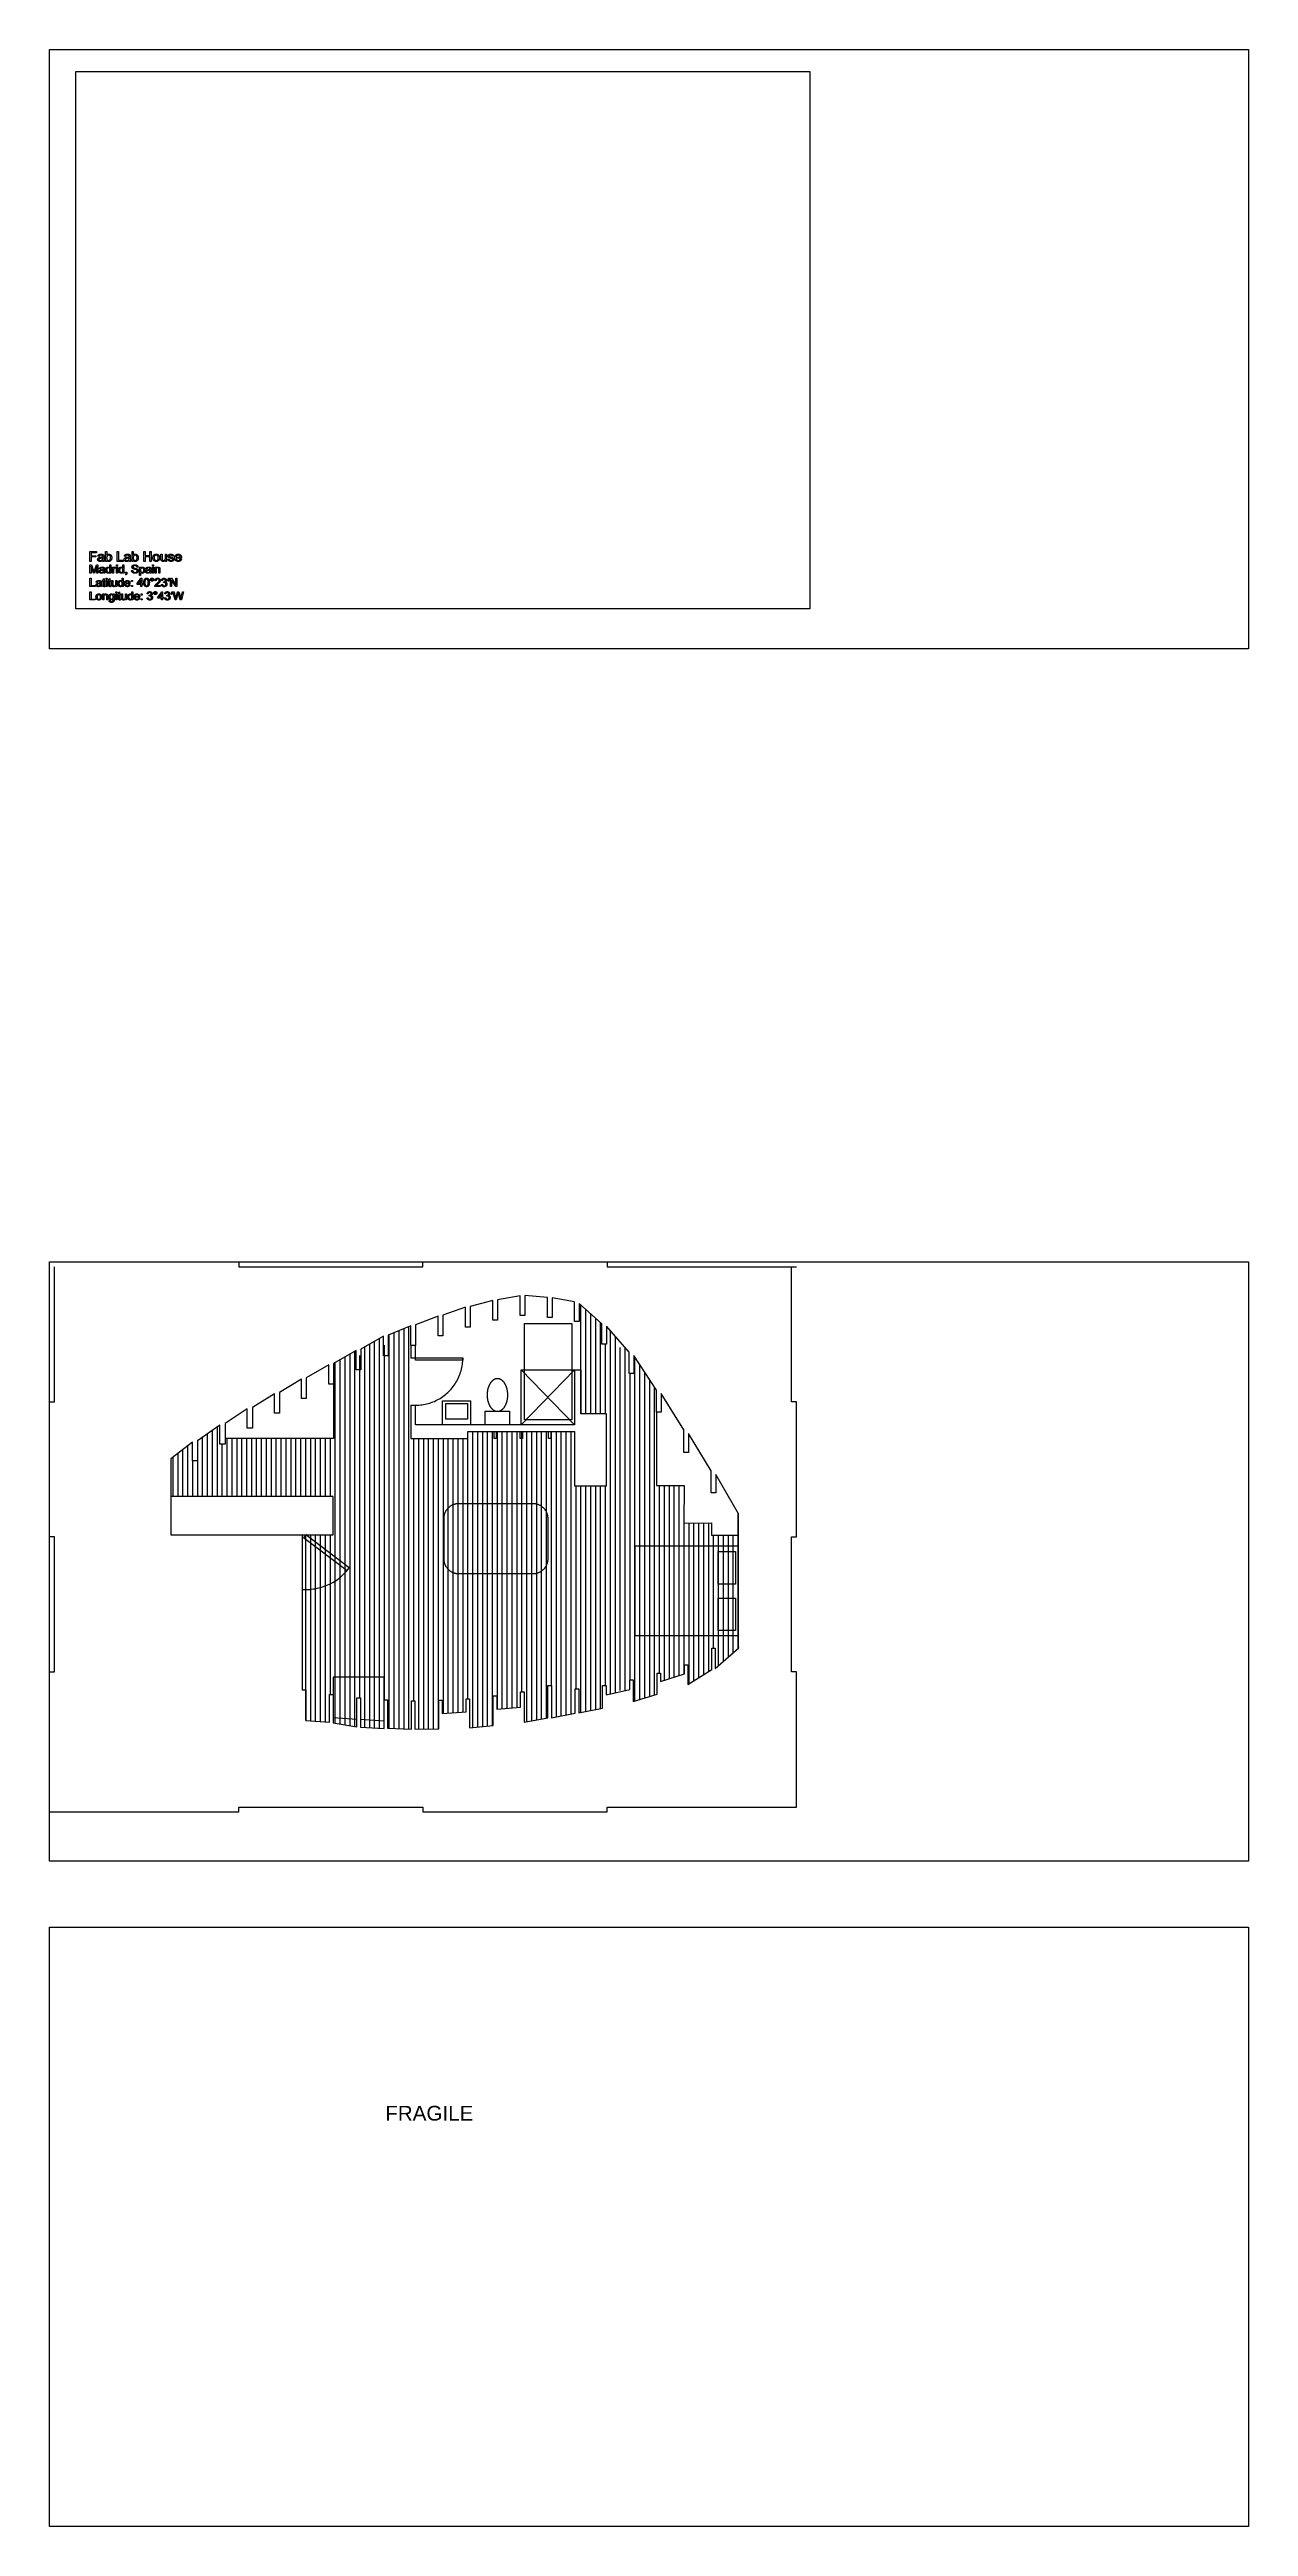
# Model space of a CAD drawing. Header units: millimetres. Extents: x -14161 to 2440, y -3446 to 2468.
# Drawn here: x 0 to 2440, y -2575 to 2468 of the extents above; entities that cross this region are included whole.
import ezdxf

# ---------------------------------------------------------------- set-up
doc = ezdxf.new("R2010")
doc.units = ezdxf.units.MM
doc.header["$MEASUREMENT"] = 0
for name, color, linetype in [('CUT', 3, 'Continuous'), ('Default', 7, 'Continuous'), ('ENG', 1, 'Continuous'), ('text', 1, 'Continuous')]:
    doc.layers.add(name, color=color, linetype=linetype)

msp = doc.modelspace()

# ---------------------------------------------------------------- texts
at = {"layer": 'Default', "insert": (683.2, -1748.8), "char_height": 30, "width": 202.229, "attachment_point": 7, "line_spacing_factor": 0.963855}
msp.add_mtext('\\fArial;FRAGILE', dxfattribs=at)

# ---------------------------------------------------------------- linework, layer by layer
at = {"color": 1}
for points in [[(1081.5, -309.6), (1081.5, -87.7)], [(1091.5, -309.6), (1091.5, -96.7)], [(691.5, -949.8), (691.5, -148.2)], [(701.5, -950.2), (701.5, -144.1)], [(711.5, -950.6), (711.5, -140)], [(721.5, -951), (721.5, -135.9)], [(731.5, -951.4), (731.5, -131.8)], [(1101.5, -309.6), (1101.5, -105.7)], [(1111.5, -309.6), (1111.5, -114.6)], [(1121.5, -309.6), (1121.5, -123.6)], [(1141.5, -879.6), (1141.5, -140)], [(591.5, -940.8), (591.5, -199.3)], [(601.5, -942.6), (601.5, -193.6)], [(611.5, -944.3), (611.5, -187.8)], [(621.5, -946.1), (621.5, -182)], [(631.5, -887.9), (631.5, -190.7)], [(641.5, -947.8), (641.5, -173.4)], [(651.5, -948.4), (651.5, -167.7)], [(661.5, -949.1), (661.5, -162)], [(671.5, -949.7), (671.5, -156.3)], [(681.5, -892), (681.5, -169.7)], [(1131.5, -309.6), (1131.5, -168)], [(1151.5, -877.3), (1151.5, -151.6)], [(1161.5, -872.7), (1161.5, -174.7)], [(1171.5, -872.7), (1171.5, -174.7)], [(1191.5, -894.1), (1191.5, -194.3)], [(581.5, -939.1), (581.5, -205.1)], [(1181.5, -851.3), (1181.5, -227.3)], [(1201.5, -891), (1201.5, -209.5)], [(1211.5, -887.9), (1211.5, -224.7)], [(1221.5, -884.8), (1221.5, -240)], [(1231.5, -881.7), (1231.5, -255.2)], [(321.5, -478), (321.5, -350.1)], [(331.5, -478), (331.5, -343.1)], [(341.5, -478), (341.5, -336)], [(851.5, -889.6), (851.5, -345.8)], [(861.5, -947.9), (861.5, -345.8)], [(871.5, -947), (871.5, -345.8)], [(881.5, -946.1), (881.5, -345.8)], [(891.5, -945.2), (891.5, -345.8)], [(901.5, -944.3), (901.5, -345.8)], [(911.5, -910.6), (911.5, -345.8)], [(921.5, -909.8), (921.5, -345.8)], [(931.5, -909), (931.5, -345.8)], [(941.5, -908.2), (941.5, -345.8)], [(951.5, -907.5), (951.5, -345.8)], [(961.5, -875.3), (961.5, -345.8)], [(971.5, -936.3), (971.5, -345.8)], [(981.5, -934.5), (981.5, -345.8)], [(991.5, -932.7), (991.5, -345.8)], [(1001.5, -931), (1001.5, -345.8)], [(1011.5, -929.2), (1011.5, -345.8)], [(1021.5, -862.7), (1021.5, -345.8)], [(1031.5, -926.3), (1031.5, -345.8)], [(1041.5, -924.3), (1041.5, -345.8)], [(1051.5, -922.3), (1051.5, -345.8)], [(1061.5, -920.2), (1061.5, -345.8)], [(251.5, -478), (251.5, -397.3)], [(261.5, -478), (261.5, -389.8)], [(271.5, -478), (271.5, -382.2)], [(281.5, -478), (281.5, -374.6)], [(301.5, -478), (301.5, -364.1)], [(311.5, -478), (311.5, -357.1)], [(351.5, -478), (351.5, -371)], [(361.5, -478), (361.5, -360)], [(371.5, -478), (371.5, -360)], [(381.5, -478), (381.5, -360)], [(391.5, -478), (391.5, -360)], [(401.5, -478), (401.5, -360)], [(411.5, -478), (411.5, -360)], [(421.5, -478), (421.5, -360)], [(431.5, -478), (431.5, -360)], [(441.5, -478), (441.5, -360)], [(451.5, -478), (451.5, -360)], [(461.5, -478), (461.5, -360)], [(471.5, -478), (471.5, -360)], [(481.5, -478), (481.5, -360)], [(491.5, -478), (491.5, -360)], [(501.5, -478), (501.5, -360)], [(511.5, -478), (511.5, -360)], [(521.5, -478), (521.5, -360)], [(531.5, -478), (531.5, -360)], [(541.5, -478), (541.5, -360)], [(551.5, -478), (551.5, -360)], [(561.5, -478), (561.5, -360)], [(571.5, -478), (571.5, -360)], [(741.5, -893.6), (741.5, -360)], [(751.5, -951.6), (751.5, -360)], [(761.5, -951.5), (761.5, -360)], [(771.5, -951.4), (771.5, -360)], [(781.5, -951.3), (781.5, -360)], [(791.5, -951.2), (791.5, -360)], [(801.5, -919.7), (801.5, -360)], [(811.5, -918.9), (811.5, -360)], [(821.5, -918.1), (821.5, -360)], [(831.5, -917.3), (831.5, -360)], [(841.5, -916.6), (841.5, -360)], [(291.5, -478), (291.5, -405.4)], [(1071.5, -869.3), (1071.5, -455.8)], [(1081.5, -917.3), (1081.5, -455.8)], [(1091.5, -915.3), (1091.5, -455.8)], [(1101.5, -913.3), (1101.5, -455.8)], [(1111.5, -911.4), (1111.5, -455.8)], [(1121.5, -909.4), (1121.5, -455.8)], [(1131.5, -862.8), (1131.5, -455.8)], [(1241.5, -837.2), (1241.5, -455.5)], [(1251.5, -851.8), (1251.5, -455.5)], [(1261.5, -848.6), (1261.5, -455.5)], [(1271.5, -845.5), (1271.5, -455.5)], [(1281.5, -842.3), (1281.5, -455.5)], [(1291.5, -839.1), (1291.5, -531.9)], [(1301.5, -859.5), (1301.5, -531.9)], [(1311.5, -853.1), (1311.5, -531.8)], [(1321.5, -846.8), (1321.5, -531.8)], [(1331.5, -840.4), (1331.5, -531.8)], [(1341.5, -834.1), (1341.5, -531.7)], [(1401.5, -787.3), (1401.5, -512.1)], [(521.5, -934.1), (521.5, -555.8)], [(531.5, -934.8), (531.5, -555.8)], [(541.5, -935.5), (541.5, -555.8)], [(551.5, -936.1), (551.5, -555.8)], [(561.5, -936.8), (561.5, -555.8)], [(571.5, -881.2), (571.5, -555.8)], [(1351.5, -786.9), (1351.5, -556.6)], [(1361.5, -822.5), (1361.5, -556.6)], [(1371.5, -813.7), (1371.5, -556.6)], [(1381.5, -804.9), (1381.5, -556.6)], [(1391.5, -796.1), (1391.5, -556.6)]]:
    msp.add_lwpolyline(points, dxfattribs=at)
for points in [[(1062.7, -125.8), (1062.7, -321.9), (966.5, -321.9), (966.5, -125.8), (1062.7, -125.8)], [(735.4, -170.6), (735.4, -195.8)], [(735.4, -195.8), (744.8, -195.8)], [(744.8, -195.8), (744.8, -170.6)], [(744.8, -195.8), (841.1, -195.8), (841.1, -200.5), (744.8, -200.5), (744.8, -195.8)], [(744.8, -292), (748.1, -292), (751.4, -291.8), (754.7, -291.5), (757.9, -291.1), (761.2, -290.6), (764.4, -290), (767.6, -289.3), (770.8, -288.5), (773.9, -287.5), (777, -286.5), (780.1, -285.3), (783.2, -284.1), (786.1, -282.7), (789.1, -281.2), (792, -279.7), (794.8, -278), (797.6, -276.3), (800.3, -274.4), (803, -272.5), (805.5, -270.4), (808.1, -268.3), (810.5, -266.1), (812.9, -263.8), (815.1, -261.5), (817.4, -259), (819.5, -256.5), (821.5, -253.9), (823.4, -251.3), (825.3, -248.6), (827, -245.8), (828.7, -243), (830.3, -240.1), (831.7, -237.1), (833.1, -234.1), (834.3, -231.1), (835.5, -228), (836.5, -224.9), (837.5, -221.8), (838.3, -218.6), (839, -215.4), (839.7, -212.1), (840.2, -208.9), (840.5, -205.6), (840.8, -202.4), (841, -199.1), (841.1, -195.8)], [(578.1, -249.3), (578.1, -360)], [(911.6, -304.4), (911.8, -304.4), (912.1, -304.4), (912.3, -304.4), (912.5, -304.3), (912.8, -304.3), (913, -304.3), (913.2, -304.3), (913.5, -304.2), (913.7, -304.2), (914, -304.2), (914.2, -304.1), (914.5, -304.1), (914.7, -304), (914.9, -304), (915.2, -303.9), (915.4, -303.8), (915.7, -303.8), (915.9, -303.7), (916.2, -303.6), (916.4, -303.5), (916.9, -303.3), (917.4, -303.1), (917.9, -302.9), (918.4, -302.6), (918.9, -302.3), (919.4, -302.1), (919.8, -301.7), (920.3, -301.4), (920.8, -301), (921.3, -300.7), (921.7, -300.3), (922.2, -299.9), (922.7, -299.4), (923.1, -299), (923.6, -298.5), (924, -298), (924.4, -297.5), (924.9, -297), (925.3, -296.4), (925.7, -295.8), (926.1, -295.3), (926.5, -294.7), (926.9, -294), (927.2, -293.4), (927.6, -292.8), (928, -292.1), (928.3, -291.4), (928.6, -290.7), (928.9, -290.1), (929.2, -289.3), (929.5, -288.6), (929.8, -287.9), (930.1, -287.2), (930.3, -286.4), (930.5, -285.7), (930.8, -284.9), (931.2, -283.4), (931.5, -281.9), (931.9, -280.3), (932.1, -278.8), (932.3, -277.2), (932.5, -275.7), (932.6, -274.2), (932.6, -272.7), (932.7, -271.2), (932.6, -269.7), (932.6, -268.2), (932.5, -266.7), (932.3, -265.1), (932.1, -263.6), (931.9, -262), (931.5, -260.5), (931.2, -258.9), (930.8, -257.4), (930.5, -256.7), (930.3, -255.9), (930.1, -255.2), (929.8, -254.4), (929.5, -253.7), (929.2, -253), (928.9, -252.3), (928.6, -251.6), (928.3, -250.9), (928, -250.2), (927.6, -249.6), (927.2, -248.9), (926.9, -248.3), (926.5, -247.7), (926.1, -247.1), (925.7, -246.5), (925.3, -245.9), (924.9, -245.4), (924.4, -244.9), (924, -244.3), (923.6, -243.9), (923.1, -243.4), (922.7, -242.9), (922.2, -242.5), (921.7, -242.1), (921.3, -241.7), (920.8, -241.3), (920.3, -240.9), (919.8, -240.6), (919.4, -240.3), (918.9, -240), (918.4, -239.7), (917.9, -239.5), (917.4, -239.2), (916.9, -239), (916.4, -238.8), (916.2, -238.8), (915.9, -238.7), (915.7, -238.6), (915.4, -238.5), (915.2, -238.4), (914.9, -238.4), (914.7, -238.3), (914.5, -238.3), (914.2, -238.2), (914, -238.2), (913.7, -238.1), (913.5, -238.1), (913.2, -238.1), (913, -238), (912.8, -238), (912.5, -238), (912.3, -238), (912.1, -238), (911.8, -238), (911.4, -238), (911.1, -238), (910.9, -238), (910.7, -238), (910.4, -238), (910.2, -238), (909.9, -238.1), (909.7, -238.1), (909.5, -238.1), (909.2, -238.2), (909, -238.2), (908.7, -238.3), (908.5, -238.3), (908.2, -238.4), (908, -238.4), (907.8, -238.5), (907.5, -238.6), (907.3, -238.7), (907, -238.8), (906.8, -238.8), (906.3, -239), (905.8, -239.2), (905.3, -239.5), (904.8, -239.7), (904.3, -240), (903.8, -240.3), (903.4, -240.6), (902.9, -240.9), (902.4, -241.3), (901.9, -241.7), (901.4, -242.1), (901, -242.5), (900.5, -242.9), (900.1, -243.4), (899.6, -243.9), (899.2, -244.3), (898.7, -244.9), (898.3, -245.4), (897.9, -245.9), (897.5, -246.5), (897.1, -247.1), (896.7, -247.7), (896.3, -248.3), (895.9, -248.9), (895.6, -249.6), (895.2, -250.2), (894.9, -250.9), (894.6, -251.6), (894.3, -252.3), (894, -253), (893.7, -253.7), (893.4, -254.4), (893.1, -255.2), (892.9, -255.9), (892.6, -256.7), (892.4, -257.4), (892, -258.9), (891.6, -260.5), (891.3, -262), (891.1, -263.6), (890.9, -265.1), (890.7, -266.7), (890.6, -268.2), (890.5, -269.7), (890.5, -271.2), (890.5, -272.7), (890.6, -274.2), (890.7, -275.7), (890.9, -277.2), (891.1, -278.8), (891.3, -280.3), (891.6, -281.9), (892, -283.4), (892.4, -284.9), (892.6, -285.7), (892.9, -286.4), (893.1, -287.2), (893.4, -287.9), (893.7, -288.6), (894, -289.3), (894.3, -290.1), (894.6, -290.7), (894.9, -291.4), (895.2, -292.1), (895.6, -292.8), (895.9, -293.4), (896.3, -294), (896.7, -294.7), (897.1, -295.3), (897.5, -295.8), (897.9, -296.4), (898.3, -297), (898.7, -297.5), (899.2, -298), (899.6, -298.5), (900.1, -299), (900.5, -299.4), (901, -299.9), (901.4, -300.3), (901.9, -300.7), (902.4, -301), (902.9, -301.4), (903.4, -301.7), (903.8, -302.1), (904.3, -302.3), (904.8, -302.6), (905.3, -302.9), (905.8, -303.1), (906.3, -303.3), (906.8, -303.5), (907, -303.6), (907.3, -303.7), (907.5, -303.8), (907.8, -303.8), (908, -303.9), (908.2, -304), (908.5, -304), (908.7, -304.1), (909, -304.1), (909.2, -304.2), (909.5, -304.2), (909.7, -304.2), (909.9, -304.3), (910.2, -304.3), (910.4, -304.3), (910.7, -304.3), (910.9, -304.4), (911.1, -304.4), (911.4, -304.4), (911.6, -304.4)], [(1068.7, -220.1), (1068.7, -332.1), (959.6, -332.1), (959.6, -220.1), (1068.7, -220.1)], [(1068.7, -332.1), (959.6, -220.1)], [(1068.7, -220.1), (959.6, -332.1)], [(1068.7, -220.1), (1081.5, -220.1)], [(1068.7, -220.1), (1068.7, -332.1)], [(1081.5, -220.1), (1081.5, -309.6)], [(735.4, -292), (744.8, -292)], [(735.4, -292), (735.4, -360), (851.5, -360), (851.5, -345.8), (1068.2, -345.8), (1068.2, -455.8), (1133.7, -455.8), (1133.7, -309.6), (1081.5, -309.6)], [(744.8, -332.1), (744.8, -292)], [(799.6, -332.1), (799.6, -282.9), (856.6, -282.9), (856.6, -332.1), (799.6, -332.1)], [(850.6, -288.4), (850.6, -320.6), (806.8, -320.6), (806.8, -288.4), (850.6, -288.4)], [(1068.7, -332.1), (744.8, -332.1)], [(886.8, -332.1), (886.8, -304.4), (936.3, -304.4), (936.3, -332.1), (886.8, -332.1)], [(909, -345.8), (909, -360), (904.6, -360), (904.6, -345.8)], [(962.3, -345.8), (962.3, -360), (957.9, -360), (957.9, -345.8)], [(1020.1, -345.8), (1020.1, -360), (1015.7, -360), (1015.7, -345.8)], [(1235.4, -305.9), (1235.4, -455.5), (1291.3, -455.5), (1291.2, -531.9), (1347.2, -531.7), (1347.3, -556.6), (1402, -556.6)], [(578.1, -360), (357.3, -360)], [(246.8, -555.8), (577.5, -555.8), (577.5, -478), (246.8, -478), (246.8, -555.8)], [(984.5, -492.7), (832.2, -492.7), (831.2, -492.7), (830.2, -492.7), (829.2, -492.8), (828.2, -493), (827.2, -493.1), (826.1, -493.3), (825.1, -493.5), (824.2, -493.8), (823.2, -494.1), (822.2, -494.4), (821.2, -494.8), (820.3, -495.2), (819.4, -495.6), (818.4, -496), (817.5, -496.5), (816.7, -497), (815.8, -497.6), (814.9, -498.2), (814.1, -498.8), (813.3, -499.4), (812.5, -500.1), (811.8, -500.8), (811, -501.5), (810.3, -502.2), (809.6, -503), (809, -503.7), (808.3, -504.5), (807.7, -505.4), (807.2, -506.2), (806.6, -507.1), (806.1, -508), (805.6, -508.9), (805.2, -509.8), (804.7, -510.7), (804.3, -511.7), (804, -512.6), (803.7, -513.6), (803.4, -514.6), (803.1, -515.6), (802.9, -516.6), (802.7, -517.6), (802.5, -518.6), (802.4, -519.6), (802.3, -520.6), (802.3, -521.7), (802.2, -522.7), (802.2, -604.7), (802.3, -605.7), (802.3, -606.8), (802.4, -607.8), (802.5, -608.8), (802.7, -609.8), (802.9, -610.8), (803.1, -611.8), (803.4, -612.8), (803.7, -613.8), (804, -614.8), (804.3, -615.7), (804.7, -616.7), (805.2, -617.6), (805.6, -618.5), (806.1, -619.4), (806.6, -620.3), (807.2, -621.2), (807.7, -622), (808.3, -622.8), (809, -623.6), (809.6, -624.4), (810.3, -625.2), (811, -625.9), (811.8, -626.6), (812.5, -627.3), (813.3, -628), (814.1, -628.6), (814.9, -629.2), (815.8, -629.8), (816.7, -630.3), (817.5, -630.9), (818.4, -631.4), (819.4, -631.8), (820.3, -632.2), (821.2, -632.6), (822.2, -633), (823.2, -633.3), (824.2, -633.6), (825.1, -633.9), (826.1, -634.1), (827.2, -634.3), (828.2, -634.4), (829.2, -634.6), (830.2, -634.6), (831.2, -634.7), (832.2, -634.7), (984.5, -634.7), (985.6, -634.7), (986.6, -634.6), (987.6, -634.6), (988.6, -634.4), (989.6, -634.3), (990.6, -634.1), (991.6, -633.9), (992.6, -633.6), (993.6, -633.3), (994.6, -633), (995.5, -632.6), (996.5, -632.2), (997.4, -631.8), (998.3, -631.4), (999.2, -630.9), (1000.1, -630.3), (1001, -629.8), (1001.8, -629.2), (1002.7, -628.6), (1003.5, -628), (1004.2, -627.3), (1005, -626.6), (1005.7, -625.9), (1006.5, -625.2), (1007.1, -624.4), (1007.8, -623.6), (1008.4, -622.8), (1009, -622), (1009.6, -621.2), (1010.2, -620.3), (1010.7, -619.4), (1011.2, -618.5), (1011.6, -617.6), (1012, -616.7), (1012.4, -615.7), (1012.8, -614.8), (1013.1, -613.8), (1013.4, -612.8), (1013.7, -611.8), (1013.9, -610.8), (1014.1, -609.8), (1014.2, -608.8), (1014.4, -607.8), (1014.5, -606.8), (1014.5, -605.7), (1014.5, -604.7), (1014.5, -522.7), (1014.5, -521.7), (1014.5, -520.6), (1014.4, -519.6), (1014.2, -518.6), (1014.1, -517.6), (1013.9, -516.6), (1013.7, -515.6), (1013.4, -514.6), (1013.1, -513.6), (1012.8, -512.6), (1012.4, -511.7), (1012, -510.7), (1011.6, -509.8), (1011.2, -508.9), (1010.7, -508), (1010.2, -507.1), (1009.6, -506.2), (1009, -505.4), (1008.4, -504.5), (1007.8, -503.7), (1007.1, -503), (1006.5, -502.2), (1005.7, -501.5), (1005, -500.8), (1004.2, -500.1), (1003.5, -499.4), (1002.7, -498.8), (1001.8, -498.2), (1001, -497.6), (1000.1, -497), (999.2, -496.5), (998.3, -496), (997.4, -495.6), (996.5, -495.2), (995.5, -494.8), (994.6, -494.4), (993.6, -494.1), (992.6, -493.8), (991.6, -493.5), (990.6, -493.3), (989.6, -493.1), (988.6, -493), (987.6, -492.8), (986.6, -492.7), (985.6, -492.7), (984.5, -492.7)], [(517.1, -561.6), (605.8, -628.5), (610.1, -622.8), (521.5, -555.8), (517.1, -561.6)], [(1402, -578.7), (1191.5, -578.7), (1191.5, -760.7), (1402, -760.7), (1402, -578.7)], [(1395.9, -589.8), (1395.9, -656), (1360.8, -656), (1360.8, -589.8), (1395.9, -589.8)], [(514.3, -666.9), (518.1, -667.1), (521.9, -667.2), (525.7, -667.1), (529.5, -666.9), (533.3, -666.5), (537.1, -666.1), (540.8, -665.5), (544.6, -664.7), (548.3, -663.9), (552, -662.9), (555.6, -661.8), (559.2, -660.6), (562.8, -659.2), (566.3, -657.7), (569.7, -656.1), (573.2, -654.4), (576.5, -652.6), (579.8, -650.7), (583, -648.6), (586.1, -646.5), (589.2, -644.2), (592.2, -641.8), (595.1, -639.4), (597.9, -636.8), (600.6, -634.1), (603.2, -631.4), (605.8, -628.5)], [(1395.9, -684.6), (1395.9, -750.8), (1360.8, -750.8), (1360.8, -684.6), (1395.9, -684.6)], [(577, -881.2), (577, -927.8), (625.4, -931), (625.4, -887.9), (632.6, -887.9), (632.6, -931.2), (680.9, -934.8), (680.9, -845.4), (577, -845.4), (577, -881.2)]]:
    msp.add_lwpolyline(points)
at = {"layer": 'CUT'}
for points in [[(53.2, 2423.4), (1547.2, 2423.4), (1547.2, 1329.4), (53.2, 1329.4), (53.2, 2423.4)], [(246.8, -555.8), (514.3, -555.8), (514.3, -871.3), (521.5, -871.3), (521.5, -934.1), (569.8, -937.4), (569.8, -881.2), (577, -881.2), (577, -938.3), (625.4, -946.8), (625.4, -887.9), (632.6, -887.9), (632.6, -947.2), (680.9, -950.3), (680.9, -892), (688.1, -892), (688.1, -949.6), (736.5, -951.7), (736.5, -893.6), (743.7, -893.6), (743.7, -951.7), (792, -951.1), (792, -892.8), (799.3, -892.8), (799.3, -919.8), (847.6, -916.1), (847.6, -889.6), (854.8, -889.6), (854.8, -948.5), (903.1, -944.2), (903.1, -883.9), (910.4, -883.9), (910.4, -910.6), (958.7, -906.9), (958.7, -875.3), (965.9, -875.3), (965.9, -937.2), (1014.3, -928.7), (1014.3, -862.7), (1021.5, -862.7), (1021.5, -928.3), (1069.8, -918.6), (1069.8, -869.3), (1077, -869.3), (1077, -918.1), (1125.4, -908.7), (1125.4, -862.8), (1132.6, -862.8), (1132.6, -881.7), (1180.9, -870.5), (1180.9, -851.3), (1188.1, -851.3), (1188.1, -895.2), (1236.5, -880.2), (1236.5, -837.2), (1243.7, -837.2), (1243.7, -854.3), (1292, -838.9), (1292, -820.3), (1299.3, -820.3), (1299.3, -860.9), (1347.6, -830.2), (1347.6, -786.9), (1354.8, -786.9), (1354.8, -828.3), (1403.1, -785.8), (1402, -783.8), (1402, -513.1), (1355.9, -433.2), (1355.9, -470.7), (1346.5, -470.7), (1346.5, -425.6), (1300.4, -349.6), (1300.4, -388), (1290.9, -388), (1290.9, -342.3), (1244.8, -268.2), (1244.8, -305.9), (1235.4, -305.9), (1235.4, -261.1), (1189.3, -190.9), (1189.3, -227.3), (1179.8, -227.3), (1179.8, -184.3), (1133.7, -131.1), (1133.7, -168), (1124.3, -168), (1124.3, -126.1), (1078.1, -84.7), (1078.1, -121.9), (1068.7, -121.9), (1068.7, -81.6), (1022.6, -73.3), (1022.6, -113.1), (1013.1, -113.1), (1013.1, -72.6), (967, -68.8), (967, -109.2), (957.6, -109.2), (957.6, -69.1), (911.5, -77.5), (911.5, -118.7), (902, -118.7), (902, -78.5), (855.9, -91.3), (855.9, -133), (846.5, -133), (846.5, -92.7), (800.4, -108.7), (800.4, -150.7), (790.9, -150.7), (790.9, -110.4), (744.8, -128.4), (744.8, -170.6), (735.4, -170.6), (735.4, -130.2), (689.3, -149.2), (689.3, -191.2), (679.8, -191.2), (679.8, -151.5), (633.7, -177.9), (633.7, -220.2), (624.3, -220.2), (624.3, -180.4), (578.1, -207), (578.1, -249.3), (568.7, -249.3), (568.7, -209.6), (522.6, -236.2), (522.6, -278.5), (513.1, -278.5), (513.1, -238.8), (468.1, -265.8), (468.1, -307.9), (457.6, -307.9), (457.6, -268.5), (412.9, -296.7), (412.9, -338.4), (402, -338.4), (402, -299.6), (357.3, -329.5), (357.3, -371), (346.5, -371), (346.5, -332.5), (301.4, -364.2), (301.4, -405.4), (290.9, -405.4), (290.9, -367.4), (246.8, -400.9), (246.8, -478)]]:
    msp.add_lwpolyline(points, dxfattribs=at)
at = {"layer": 'Default'}
for points in [[(0, 2467.9), (2440, 2467.9), (2440, 1247.9), (0, 1247.9), (0, 2467.9)], [(0, 0), (2440, 0), (2440, -1220), (0, -1220), (0, 0)], [(0, -1110), (0, -835), (10, -835), (10, -560), (0, -560), (0, -285), (10, -285), (10, -10)], [(1520, -1110), (1520, -835), (1510, -835), (1510, -560), (1520, -560), (1520, -285), (1510, -285), (1510, -10)], [(0, -1354.7), (2440, -1354.7), (2440, -2574.7), (0, -2574.7), (0, -1354.7)]]:
    msp.add_lwpolyline(points, dxfattribs=at)
at = {"layer": 'ENG'}
for points in [[(0, 0), (385, 0), (385, -10), (760, -10), (760, 0), (1135, 0), (1135, -10), (1520, -10)], [(0, -1120), (385, -1120), (385, -1110), (760, -1110), (760, -1120), (1135, -1120), (1135, -1110), (1520, -1110)]]:
    msp.add_lwpolyline(points, dxfattribs=at)
at = {"layer": 'text'}
for points in [[(82.2, 1401.9), (82.2, 1418.9), (85.7, 1418.9), (89.7, 1406.8), (89.9, 1406), (90.2, 1405.4), (90.4, 1404.8), (90.5, 1404.4), (90.5, 1404.5), (90.6, 1404.6), (90.6, 1404.8), (90.6, 1404.9), (90.7, 1405), (90.7, 1405.2), (90.8, 1405.5), (91, 1405.9), (91.1, 1406.2), (91.3, 1406.6), (91.4, 1407), (95.6, 1418.9), (98.5, 1418.9), (98.5, 1401.9), (96.3, 1401.9), (96.3, 1416.1), (91.2, 1401.9), (89.4, 1401.9), (84.5, 1416.3), (84.5, 1401.9), (82.2, 1401.9)], [(82.3, 1426), (82.3, 1445.8), (95.6, 1445.8), (95.6, 1443.6), (84.9, 1443.6), (84.9, 1437.3), (94.2, 1437.3), (94.2, 1435), (84.9, 1435), (84.9, 1426), (82.3, 1426)], [(108.2, 1427.8), (107.9, 1427.5), (107.5, 1427.3), (107.4, 1427.1), (107.2, 1427), (107.1, 1426.9), (106.9, 1426.8), (106.7, 1426.7), (106.6, 1426.6), (106.4, 1426.5), (106.3, 1426.5), (106.2, 1426.4), (106.1, 1426.4), (106, 1426.3), (106, 1426.3), (105.9, 1426.3), (105.8, 1426.3), (105.7, 1426.2), (105.6, 1426.2), (105.6, 1426.2), (105.5, 1426.1), (105.3, 1426.1), (105.2, 1426), (105, 1426), (104.8, 1425.9), (104.6, 1425.9), (104.5, 1425.9), (104.3, 1425.8), (104.1, 1425.8), (103.9, 1425.8), (103.8, 1425.8), (103.6, 1425.8), (103.4, 1425.7), (103.2, 1425.7), (102.9, 1425.7), (102.6, 1425.7), (102.3, 1425.7), (102, 1425.8), (101.9, 1425.8), (101.8, 1425.8), (101.6, 1425.8), (101.5, 1425.8), (101.4, 1425.9), (101.3, 1425.9), (101.1, 1425.9), (101, 1425.9), (100.9, 1426), (100.8, 1426), (100.7, 1426), (100.6, 1426.1), (100.5, 1426.1), (100.4, 1426.2), (100.3, 1426.2), (100.2, 1426.2), (100.1, 1426.3), (100, 1426.3), (99.9, 1426.4), (99.8, 1426.4), (99.7, 1426.5), (99.6, 1426.6), (99.5, 1426.6), (99.4, 1426.7), (99.3, 1426.7), (99.3, 1426.8), (99.2, 1426.9), (99.1, 1427), (99, 1427.1), (99, 1427.1), (98.9, 1427.2), (98.8, 1427.3), (98.8, 1427.4), (98.7, 1427.5), (98.6, 1427.6), (98.6, 1427.6), (98.5, 1427.7), (98.5, 1427.8), (98.4, 1427.9), (98.4, 1428), (98.3, 1428.1), (98.3, 1428.2), (98.2, 1428.3), (98.2, 1428.4), (98.2, 1428.5), (98.1, 1428.6), (98.1, 1428.7), (98.1, 1428.8), (98, 1428.9), (98, 1429), (98, 1429.1), (98, 1429.2), (98, 1429.3), (98, 1429.4), (97.9, 1429.5), (97.9, 1429.6), (97.9, 1429.7), (97.9, 1429.8), (97.9, 1430), (97.9, 1430.1), (97.9, 1430.2), (98, 1430.3), (98, 1430.5), (98, 1430.6), (98, 1430.7), (98, 1430.8), (98, 1430.8), (98.1, 1430.9), (98.1, 1431), (98.1, 1431), (98.1, 1431.1), (98.1, 1431.1), (98.1, 1431.2), (98.2, 1431.2), (98.2, 1431.3), (98.2, 1431.4), (98.2, 1431.4), (98.3, 1431.5), (98.3, 1431.5), (98.3, 1431.6), (98.3, 1431.6), (98.4, 1431.7), (98.4, 1431.8), (98.5, 1431.9), (98.5, 1432), (98.6, 1432.1), (98.7, 1432.2), (98.8, 1432.3), (98.8, 1432.3), (98.9, 1432.4), (98.9, 1432.4), (98.9, 1432.5), (99, 1432.5), (99, 1432.5), (99.1, 1432.6), (99.1, 1432.6), (99.1, 1432.7), (99.2, 1432.7), (99.3, 1432.8), (99.4, 1432.9), (99.5, 1432.9), (99.6, 1433), (99.7, 1433.1), (99.8, 1433.1), (99.9, 1433.2), (100, 1433.3), (100.1, 1433.3), (100.2, 1433.4), (100.3, 1433.4), (100.4, 1433.5), (100.5, 1433.5), (100.8, 1433.6), (101, 1433.7), (101.4, 1433.9), (101.6, 1434), (101.8, 1434), (102.3, 1434.1), (102.9, 1434.2), (103.6, 1434.3), (105, 1434.5), (105.6, 1434.6), (106.2, 1434.7), (106.8, 1434.8), (107, 1434.8), (107.2, 1434.9), (107.5, 1434.9), (107.7, 1435), (107.9, 1435.1), (108.1, 1435.1), (108.1, 1435.7), (108, 1435.9), (108, 1436.1), (108, 1436.2), (108, 1436.2), (108, 1436.3), (108, 1436.4), (108, 1436.5), (108, 1436.6), (108, 1436.6), (107.9, 1436.7), (107.9, 1436.8), (107.9, 1436.8), (107.9, 1436.9), (107.9, 1437), (107.8, 1437), (107.8, 1437.1), (107.8, 1437.2), (107.8, 1437.2), (107.7, 1437.3), (107.7, 1437.3), (107.7, 1437.4), (107.7, 1437.4), (107.7, 1437.4), (107.6, 1437.4), (107.6, 1437.5), (107.6, 1437.5), (107.6, 1437.5), (107.6, 1437.5), (107.6, 1437.6), (107.5, 1437.6), (107.5, 1437.6), (107.5, 1437.6), (107.5, 1437.6), (107.5, 1437.7), (107.4, 1437.7), (107.4, 1437.7), (107.4, 1437.7), (107.4, 1437.7), (107.4, 1437.8), (107.3, 1437.8), (107.3, 1437.8), (107.3, 1437.8), (107.2, 1437.9), (107.2, 1437.9), (107.2, 1437.9), (107.1, 1437.9), (107.1, 1438), (107.1, 1438), (107, 1438), (107, 1438.1), (106.9, 1438.1), (106.8, 1438.2), (106.7, 1438.2), (106.7, 1438.2), (106.6, 1438.3), (106.5, 1438.3), (106.4, 1438.3), (106.3, 1438.4), (106.3, 1438.4), (106.2, 1438.4), (106.1, 1438.4), (106, 1438.5), (105.9, 1438.5), (105.8, 1438.5), (105.7, 1438.5), (105.6, 1438.5), (105.5, 1438.6), (105.4, 1438.6), (105.2, 1438.6), (105, 1438.6), (104.8, 1438.6), (104.6, 1438.6), (104.3, 1438.6), (104.1, 1438.6), (103.9, 1438.6), (103.7, 1438.6), (103.5, 1438.6), (103.3, 1438.5), (103.2, 1438.5), (103, 1438.5), (102.8, 1438.4), (102.8, 1438.4), (102.7, 1438.4), (102.6, 1438.3), (102.5, 1438.3), (102.5, 1438.3), (102.4, 1438.3), (102.3, 1438.2), (102.3, 1438.2), (102.2, 1438.2), (102.1, 1438.1), (102.1, 1438.1), (102, 1438.1), (102, 1438.1), (101.9, 1438), (101.8, 1437.9), (101.7, 1437.8), (101.6, 1437.7), (101.5, 1437.6), (101.5, 1437.5), (101.4, 1437.4), (101.3, 1437.2), (101.2, 1437.1), (101.1, 1437), (101.1, 1436.8), (101, 1436.7), (101, 1436.6), (100.9, 1436.5), (100.9, 1436.4), (100.9, 1436.4), (100.8, 1436.3), (100.8, 1436.2), (100.8, 1436.1), (100.7, 1436), (100.7, 1435.9), (100.7, 1435.8), (98.3, 1436.2), (98.3, 1436.4), (98.4, 1436.6), (98.4, 1436.7), (98.5, 1436.9), (98.6, 1437.1), (98.6, 1437.2), (98.7, 1437.4), (98.7, 1437.6), (98.8, 1437.7), (98.9, 1437.9), (99, 1438), (99, 1438.2), (99.1, 1438.3), (99.2, 1438.5), (99.3, 1438.6), (99.4, 1438.7), (99.4, 1438.8), (99.5, 1438.9), (99.5, 1438.9), (99.6, 1439), (99.6, 1439), (99.7, 1439.1), (99.7, 1439.1), (99.8, 1439.2), (99.8, 1439.2), (99.9, 1439.3), (100, 1439.3), (100, 1439.4), (100.1, 1439.4), (100.1, 1439.5), (100.3, 1439.6), (100.4, 1439.6), (100.6, 1439.7), (100.7, 1439.8), (100.9, 1439.9), (101, 1440), (101.2, 1440), (101.4, 1440.1), (101.5, 1440.2), (102.3, 1440.4), (102.7, 1440.4), (103.1, 1440.5), (103.5, 1440.6), (103.7, 1440.6), (103.9, 1440.6), (104.1, 1440.6), (104.4, 1440.7), (104.6, 1440.7), (104.8, 1440.7), (105.3, 1440.7), (105.7, 1440.6), (105.9, 1440.6), (106.1, 1440.6), (106.3, 1440.6), (106.5, 1440.6), (106.7, 1440.5), (106.9, 1440.5), (107.1, 1440.5), (107.1, 1440.4), (107.2, 1440.4), (107.3, 1440.4), (107.4, 1440.4), (107.5, 1440.3), (107.5, 1440.3), (107.6, 1440.3), (107.7, 1440.3), (107.7, 1440.2), (107.8, 1440.2), (108, 1440.1), (108.1, 1440.1), (108.3, 1440), (108.4, 1440), (108.5, 1439.9), (108.6, 1439.9), (108.7, 1439.9), (108.7, 1439.8), (108.8, 1439.8), (108.8, 1439.8), (108.9, 1439.7), (109, 1439.7), (109, 1439.7), (109.1, 1439.6), (109.1, 1439.6), (109.2, 1439.6), (109.2, 1439.5), (109.3, 1439.5), (109.3, 1439.4), (109.3, 1439.4), (109.4, 1439.4), (109.4, 1439.3), (109.5, 1439.3), (109.5, 1439.2), (109.5, 1439.2), (109.6, 1439.1), (109.6, 1439.1), (109.7, 1439), (109.7, 1438.9), (109.8, 1438.8), (109.9, 1438.7), (109.9, 1438.6), (110, 1438.5), (110, 1438.4), (110.1, 1438.3), (110.1, 1438.2), (110.2, 1438.1), (110.2, 1438), (110.2, 1437.9), (110.3, 1437.8), (110.3, 1437.7), (110.3, 1437.5), (110.3, 1437.4), (110.3, 1437.4), (110.4, 1437.4), (110.4, 1437.3), (110.4, 1437.3), (110.4, 1437.3), (110.4, 1437.2), (110.4, 1437.2), (110.4, 1437.1), (110.4, 1437), (110.4, 1436.9), (110.4, 1436.6), (110.5, 1436), (110.5, 1435.2), (110.5, 1432), (110.5, 1429.3), (110.5, 1428.8), (110.5, 1428.4), (110.5, 1428.2), (110.5, 1428), (110.6, 1428), (110.6, 1427.9), (110.6, 1427.8), (110.6, 1427.8), (110.6, 1427.7), (110.6, 1427.6), (110.7, 1427.4), (110.7, 1427.3), (110.8, 1427.1), (110.8, 1426.9), (111, 1426.4), (111.2, 1426), (108.8, 1426), (108.7, 1426), (108.7, 1426.1), (108.7, 1426.1), (108.6, 1426.2), (108.6, 1426.2), (108.6, 1426.3), (108.6, 1426.3), (108.5, 1426.4), (108.5, 1426.4), (108.5, 1426.5), (108.5, 1426.5), (108.5, 1426.6), (108.4, 1426.6), (108.4, 1426.7), (108.4, 1426.8), (108.3, 1426.9), (108.3, 1427), (108.3, 1427.1), (108.3, 1427.3), (108.2, 1427.5), (108.2, 1427.8)], [(108.1, 1433.2), (107.7, 1433.1), (107.3, 1432.9), (106.8, 1432.8), (106.3, 1432.7), (105.8, 1432.6), (105.2, 1432.4), (104.6, 1432.3), (104, 1432.2), (103.2, 1432.1), (102.9, 1432.1), (102.6, 1432), (102.4, 1432), (102.3, 1432), (102.2, 1431.9), (102.1, 1431.9), (102, 1431.9), (101.9, 1431.9), (101.9, 1431.8), (101.8, 1431.8), (101.8, 1431.8), (101.7, 1431.8), (101.7, 1431.8), (101.6, 1431.7), (101.6, 1431.7), (101.6, 1431.7), (101.5, 1431.7), (101.5, 1431.7), (101.5, 1431.7), (101.4, 1431.7), (101.4, 1431.6), (101.4, 1431.6), (101.3, 1431.6), (101.3, 1431.6), (101.3, 1431.6), (101.2, 1431.5), (101.2, 1431.5), (101.2, 1431.5), (101.1, 1431.5), (101.1, 1431.5), (101.1, 1431.4), (101, 1431.4), (101, 1431.4), (101, 1431.4), (101, 1431.3), (100.9, 1431.3), (100.9, 1431.3), (100.9, 1431.3), (100.8, 1431.2), (100.8, 1431.2), (100.8, 1431.2), (100.8, 1431.1), (100.7, 1431.1), (100.7, 1431.1), (100.7, 1431), (100.7, 1431), (100.6, 1430.9), (100.6, 1430.8), (100.5, 1430.8), (100.5, 1430.7), (100.5, 1430.7), (100.5, 1430.6), (100.5, 1430.6), (100.5, 1430.6), (100.4, 1430.5), (100.4, 1430.5), (100.4, 1430.5), (100.4, 1430.4), (100.4, 1430.4), (100.4, 1430.4), (100.4, 1430.3), (100.4, 1430.3), (100.4, 1430.3), (100.4, 1430.2), (100.4, 1430.2), (100.4, 1430.1), (100.3, 1430.1), (100.3, 1430.1), (100.3, 1430), (100.3, 1430), (100.3, 1430), (100.3, 1429.9), (100.3, 1429.9), (100.3, 1429.8), (100.3, 1429.7), (100.4, 1429.7), (100.4, 1429.6), (100.4, 1429.6), (100.4, 1429.5), (100.4, 1429.4), (100.4, 1429.4), (100.4, 1429.3), (100.4, 1429.3), (100.4, 1429.2), (100.5, 1429.2), (100.5, 1429.1), (100.5, 1429.1), (100.5, 1429), (100.5, 1429), (100.6, 1428.9), (100.6, 1428.9), (100.6, 1428.8), (100.7, 1428.8), (100.7, 1428.7), (100.7, 1428.7), (100.7, 1428.6), (100.8, 1428.6), (100.8, 1428.5), (100.9, 1428.5), (100.9, 1428.4), (100.9, 1428.4), (101, 1428.3), (101.1, 1428.3), (101.2, 1428.2), (101.3, 1428.1), (101.4, 1428.1), (101.5, 1428), (101.7, 1428), (101.8, 1427.9), (101.9, 1427.9), (101.9, 1427.9), (102, 1427.8), (102.1, 1427.8), (102.1, 1427.8), (102.2, 1427.8), (102.3, 1427.8), (102.4, 1427.8), (102.4, 1427.7), (102.5, 1427.7), (102.7, 1427.7), (102.8, 1427.7), (103, 1427.7), (103.2, 1427.7), (103.4, 1427.7), (103.5, 1427.7), (103.7, 1427.7), (103.9, 1427.7), (104.1, 1427.7), (104.2, 1427.7), (104.4, 1427.8), (104.6, 1427.8), (104.7, 1427.8), (104.9, 1427.9), (105, 1427.9), (105.2, 1428), (105.4, 1428), (105.5, 1428.1), (105.7, 1428.1), (106, 1428.3), (106.1, 1428.3), (106.1, 1428.3), (106.2, 1428.4), (106.3, 1428.4), (106.3, 1428.4), (106.4, 1428.5), (106.5, 1428.5), (106.5, 1428.6), (106.6, 1428.6), (106.6, 1428.7), (106.7, 1428.7), (106.8, 1428.8), (106.8, 1428.8), (106.9, 1428.9), (106.9, 1428.9), (107, 1429), (107, 1429), (107.1, 1429.1), (107.1, 1429.1), (107.2, 1429.2), (107.2, 1429.2), (107.3, 1429.3), (107.3, 1429.4), (107.4, 1429.4), (107.4, 1429.5), (107.5, 1429.6), (107.5, 1429.6), (107.5, 1429.7), (107.6, 1429.7), (107.6, 1429.8), (107.7, 1429.9), (107.7, 1429.9), (107.7, 1430), (107.7, 1430), (107.8, 1430.1), (107.8, 1430.1), (107.8, 1430.2), (107.8, 1430.3), (107.8, 1430.3), (107.8, 1430.4), (107.9, 1430.4), (107.9, 1430.5), (107.9, 1430.6), (107.9, 1430.8), (108, 1430.9), (108, 1431.1), (108, 1431.2), (108, 1431.4), (108, 1431.6), (108, 1432), (108.1, 1432.4), (108.1, 1433.2)], [(109.9, 1403.4), (109.7, 1403.2), (109.4, 1403), (109.3, 1402.9), (109.1, 1402.8), (109, 1402.7), (108.9, 1402.6), (108.7, 1402.5), (108.6, 1402.5), (108.4, 1402.4), (108.3, 1402.3), (108.2, 1402.3), (108.2, 1402.3), (108.1, 1402.2), (108, 1402.2), (108, 1402.2), (107.9, 1402.2), (107.8, 1402.1), (107.8, 1402.1), (107.7, 1402.1), (107.6, 1402.1), (107.5, 1402), (107.4, 1402), (107.2, 1401.9), (107.1, 1401.9), (106.9, 1401.8), (106.8, 1401.8), (106.6, 1401.8), (106.5, 1401.8), (106.3, 1401.8), (106.2, 1401.7), (106, 1401.7), (105.9, 1401.7), (105.7, 1401.7), (105.4, 1401.7), (105.2, 1401.7), (104.9, 1401.7), (104.7, 1401.7), (104.6, 1401.7), (104.5, 1401.8), (104.4, 1401.8), (104.3, 1401.8), (104.1, 1401.8), (104, 1401.8), (103.9, 1401.9), (103.8, 1401.9), (103.7, 1401.9), (103.6, 1401.9), (103.5, 1402), (103.5, 1402), (103.4, 1402), (103.3, 1402.1), (103.2, 1402.1), (103.1, 1402.1), (103, 1402.2), (102.9, 1402.2), (102.8, 1402.3), (102.8, 1402.3), (102.7, 1402.4), (102.6, 1402.4), (102.5, 1402.5), (102.5, 1402.5), (102.4, 1402.6), (102.3, 1402.6), (102.3, 1402.7), (102.2, 1402.8), (102.1, 1402.8), (102.1, 1402.9), (102, 1403), (102, 1403), (101.9, 1403.1), (101.9, 1403.2), (101.8, 1403.3), (101.8, 1403.3), (101.7, 1403.4), (101.7, 1403.5), (101.6, 1403.6), (101.6, 1403.6), (101.5, 1403.7), (101.5, 1403.8), (101.5, 1403.9), (101.4, 1404), (101.4, 1404), (101.4, 1404.1), (101.3, 1404.2), (101.3, 1404.3), (101.3, 1404.4), (101.3, 1404.5), (101.3, 1404.5), (101.2, 1404.6), (101.2, 1404.7), (101.2, 1404.8), (101.2, 1404.9), (101.2, 1405), (101.2, 1405.1), (101.2, 1405.2), (101.2, 1405.3), (101.2, 1405.4), (101.2, 1405.5), (101.2, 1405.6), (101.2, 1405.7), (101.3, 1405.8), (101.3, 1406), (101.3, 1406), (101.3, 1406.1), (101.3, 1406.1), (101.3, 1406.2), (101.3, 1406.2), (101.3, 1406.3), (101.4, 1406.3), (101.4, 1406.4), (101.4, 1406.4), (101.4, 1406.4), (101.4, 1406.5), (101.5, 1406.5), (101.5, 1406.6), (101.5, 1406.6), (101.5, 1406.7), (101.6, 1406.7), (101.6, 1406.8), (101.6, 1406.8), (101.7, 1406.9), (101.7, 1407), (101.8, 1407.1), (101.8, 1407.2), (101.9, 1407.3), (102, 1407.3), (102, 1407.4), (102, 1407.4), (102.1, 1407.4), (102.1, 1407.5), (102.1, 1407.5), (102.2, 1407.5), (102.2, 1407.6), (102.2, 1407.6), (102.3, 1407.7), (102.4, 1407.7), (102.5, 1407.8), (102.6, 1407.8), (102.6, 1407.9), (102.7, 1408), (102.8, 1408), (102.9, 1408.1), (103, 1408.1), (103.1, 1408.2), (103.2, 1408.2), (103.2, 1408.3), (103.3, 1408.3), (103.4, 1408.4), (103.6, 1408.4), (103.8, 1408.5), (104.2, 1408.7), (104.3, 1408.7), (104.5, 1408.8), (104.9, 1408.8), (105.4, 1408.9), (106, 1409), (107.2, 1409.1), (107.8, 1409.2), (108.3, 1409.3), (108.7, 1409.4), (108.9, 1409.4), (109.1, 1409.5), (109.3, 1409.5), (109.5, 1409.6), (109.7, 1409.7), (109.8, 1409.7), (109.8, 1410.2), (109.8, 1410.4), (109.8, 1410.5), (109.8, 1410.6), (109.8, 1410.7), (109.8, 1410.7), (109.8, 1410.8), (109.8, 1410.9), (109.8, 1410.9), (109.8, 1411), (109.7, 1411.1), (109.7, 1411.1), (109.7, 1411.2), (109.7, 1411.2), (109.7, 1411.3), (109.7, 1411.3), (109.6, 1411.4), (109.6, 1411.4), (109.6, 1411.5), (109.6, 1411.5), (109.5, 1411.6), (109.5, 1411.6), (109.5, 1411.6), (109.5, 1411.7), (109.5, 1411.7), (109.5, 1411.7), (109.5, 1411.7), (109.4, 1411.7), (109.4, 1411.8), (109.4, 1411.8), (109.4, 1411.8), (109.4, 1411.8), (109.4, 1411.8), (109.3, 1411.9), (109.3, 1411.9), (109.3, 1411.9), (109.3, 1411.9), (109.3, 1411.9), (109.2, 1411.9), (109.2, 1412), (109.2, 1412), (109.2, 1412), (109.2, 1412), (109.1, 1412), (109.1, 1412.1), (109.1, 1412.1), (109.1, 1412.1), (109, 1412.1), (109, 1412.1), (108.9, 1412.2), (108.9, 1412.2), (108.8, 1412.3), (108.8, 1412.3), (108.7, 1412.3), (108.6, 1412.4), (108.6, 1412.4), (108.5, 1412.4), (108.4, 1412.5), (108.4, 1412.5), (108.3, 1412.5), (108.2, 1412.5), (108.1, 1412.5), (108.1, 1412.6), (108, 1412.6), (107.9, 1412.6), (107.8, 1412.6), (107.7, 1412.6), (107.7, 1412.6), (107.6, 1412.6), (107.4, 1412.7), (107.2, 1412.7), (107, 1412.7), (106.8, 1412.7), (106.7, 1412.7), (106.5, 1412.7), (106.3, 1412.7), (106.1, 1412.7), (106, 1412.6), (105.8, 1412.6), (105.7, 1412.6), (105.5, 1412.5), (105.4, 1412.5), (105.3, 1412.5), (105.3, 1412.5), (105.2, 1412.5), (105.1, 1412.4), (105.1, 1412.4), (105, 1412.4), (105, 1412.4), (104.9, 1412.3), (104.8, 1412.3), (104.8, 1412.3), (104.7, 1412.3), (104.7, 1412.2), (104.6, 1412.2), (104.6, 1412.2), (104.5, 1412.1), (104.4, 1412), (104.4, 1411.9), (104.3, 1411.8), (104.2, 1411.7), (104.1, 1411.6), (104.1, 1411.5), (104, 1411.4), (103.9, 1411.3), (103.9, 1411.2), (103.8, 1411), (103.8, 1411), (103.8, 1410.9), (103.7, 1410.8), (103.7, 1410.8), (103.7, 1410.7), (103.6, 1410.6), (103.6, 1410.6), (103.6, 1410.5), (103.6, 1410.4), (103.6, 1410.3), (101.5, 1410.6), (101.5, 1410.8), (101.6, 1410.9), (101.6, 1411.1), (101.7, 1411.2), (101.7, 1411.4), (101.8, 1411.5), (101.8, 1411.7), (101.9, 1411.8), (102, 1411.9), (102, 1412.1), (102.1, 1412.2), (102.1, 1412.3), (102.2, 1412.4), (102.3, 1412.6), (102.4, 1412.7), (102.4, 1412.8), (102.5, 1412.8), (102.5, 1412.9), (102.6, 1412.9), (102.6, 1413), (102.6, 1413), (102.7, 1413.1), (102.7, 1413.1), (102.8, 1413.2), (102.8, 1413.2), (102.9, 1413.2), (102.9, 1413.3), (103, 1413.3), (103, 1413.4), (103.1, 1413.4), (103.2, 1413.5), (103.3, 1413.6), (103.4, 1413.6), (103.6, 1413.7), (103.7, 1413.8), (103.8, 1413.8), (104, 1413.9), (104.1, 1414), (104.3, 1414), (104.9, 1414.2), (105.2, 1414.2), (105.6, 1414.3), (105.9, 1414.4), (106.1, 1414.4), (106.3, 1414.4), (106.5, 1414.4), (106.7, 1414.4), (106.9, 1414.4), (107.1, 1414.4), (107.5, 1414.4), (107.8, 1414.4), (108, 1414.4), (108.2, 1414.4), (108.4, 1414.4), (108.5, 1414.3), (108.7, 1414.3), (108.8, 1414.3), (109, 1414.3), (109.1, 1414.2), (109.1, 1414.2), (109.2, 1414.2), (109.3, 1414.2), (109.3, 1414.2), (109.4, 1414.1), (109.4, 1414.1), (109.5, 1414.1), (109.6, 1414.1), (109.6, 1414), (109.8, 1414), (109.9, 1413.9), (110, 1413.9), (110.1, 1413.9), (110.2, 1413.8), (110.3, 1413.8), (110.3, 1413.7), (110.4, 1413.7), (110.4, 1413.7), (110.5, 1413.7), (110.5, 1413.6), (110.6, 1413.6), (110.6, 1413.6), (110.7, 1413.5), (110.7, 1413.5), (110.8, 1413.5), (110.8, 1413.5), (110.9, 1413.4), (110.9, 1413.4), (110.9, 1413.4), (111, 1413.3), (111, 1413.3), (111, 1413.2), (111.1, 1413.2), (111.1, 1413.2), (111.1, 1413.1), (111.2, 1413.1), (111.2, 1413), (111.3, 1412.9), (111.3, 1412.9), (111.4, 1412.8), (111.4, 1412.7), (111.5, 1412.6), (111.5, 1412.5), (111.5, 1412.5), (111.6, 1412.4), (111.6, 1412.3), (111.7, 1412.2), (111.7, 1412.1), (111.7, 1412), (111.7, 1411.9), (111.8, 1411.8), (111.8, 1411.7), (111.8, 1411.6), (111.8, 1411.6), (111.8, 1411.6), (111.8, 1411.6), (111.8, 1411.5), (111.8, 1411.5), (111.8, 1411.5), (111.8, 1411.4), (111.8, 1411.3), (111.9, 1411.2), (111.9, 1411), (111.9, 1410.4), (111.9, 1409.8), (111.9, 1407), (111.9, 1404.7), (111.9, 1404.3), (111.9, 1404), (111.9, 1403.8), (111.9, 1403.7), (112, 1403.6), (112, 1403.6), (112, 1403.5), (112, 1403.4), (112, 1403.4), (112, 1403.3), (112.1, 1403.2), (112.1, 1403.1), (112.1, 1402.9), (112.2, 1402.7), (112.3, 1402.3), (112.5, 1401.9), (110.4, 1401.9), (110.4, 1401.9), (110.4, 1402), (110.4, 1402), (110.3, 1402.1), (110.3, 1402.1), (110.3, 1402.1), (110.3, 1402.2), (110.2, 1402.2), (110.2, 1402.3), (110.2, 1402.3), (110.2, 1402.4), (110.2, 1402.4), (110.2, 1402.5), (110.1, 1402.5), (110.1, 1402.6), (110.1, 1402.7), (110.1, 1402.8), (110, 1402.9), (110, 1403), (110, 1403.2), (109.9, 1403.4)], [(116.4, 1426), (114.1, 1426), (114.1, 1445.8), (116.5, 1445.8), (116.5, 1438.7), (116.6, 1438.9), (116.7, 1439), (116.8, 1439.1), (116.9, 1439.2), (117, 1439.3), (117.1, 1439.4), (117.2, 1439.5), (117.3, 1439.6), (117.5, 1439.6), (117.6, 1439.7), (117.7, 1439.8), (117.8, 1439.9), (117.9, 1440), (118, 1440), (118.2, 1440.1), (118.3, 1440.2), (118.4, 1440.2), (118.5, 1440.3), (118.7, 1440.3), (118.8, 1440.4), (118.9, 1440.4), (119.1, 1440.5), (119.2, 1440.5), (119.3, 1440.5), (119.5, 1440.6), (119.6, 1440.6), (119.7, 1440.6), (119.9, 1440.6), (120, 1440.6), (120.2, 1440.7), (120.3, 1440.7), (120.5, 1440.7), (120.5, 1440.7), (120.6, 1440.7), (120.8, 1440.7), (120.9, 1440.6), (121.1, 1440.6), (121.3, 1440.6), (121.4, 1440.6), (121.6, 1440.5), (121.7, 1440.5), (121.9, 1440.5), (122, 1440.4), (122.2, 1440.4), (122.4, 1440.3), (122.5, 1440.3), (122.7, 1440.2), (123, 1440.1), (123.1, 1440), (123.3, 1439.9), (123.4, 1439.9), (123.6, 1439.8), (123.7, 1439.7), (123.8, 1439.6), (124, 1439.5), (124.1, 1439.4), (124.2, 1439.3), (124.3, 1439.2), (124.4, 1439.2), (124.5, 1439), (124.6, 1438.9), (124.7, 1438.8), (124.8, 1438.7), (124.9, 1438.6), (125, 1438.6), (125, 1438.5), (125.1, 1438.4), (125.1, 1438.4), (125.2, 1438.3), (125.2, 1438.3), (125.3, 1438.2), (125.3, 1438.1), (125.4, 1438.1), (125.4, 1438), (125.5, 1437.9), (125.5, 1437.9), (125.6, 1437.7), (125.7, 1437.6), (125.7, 1437.4), (125.8, 1437.3), (125.9, 1437.1), (125.9, 1437), (126, 1436.8), (126, 1436.6), (126.1, 1436.5), (126.1, 1436.3), (126.2, 1436.2), (126.2, 1436), (126.3, 1435.8), (126.4, 1435.6), (126.4, 1435.4), (126.4, 1435.2), (126.5, 1435.1), (126.5, 1434.9), (126.5, 1434.7), (126.5, 1434.5), (126.6, 1434.3), (126.6, 1434.2), (126.6, 1434), (126.6, 1433.8), (126.6, 1433.4), (126.6, 1433), (126.6, 1432.5), (126.6, 1432.3), (126.5, 1432.1), (126.5, 1431.9), (126.5, 1431.7), (126.5, 1431.5), (126.4, 1431.3), (126.4, 1431.1), (126.4, 1430.9), (126.3, 1430.7), (126.3, 1430.5), (126.2, 1430.3), (126.2, 1430.2), (126.1, 1430), (126, 1429.8), (126, 1429.6), (125.9, 1429.5), (125.8, 1429.3), (125.8, 1429.2), (125.7, 1429), (125.6, 1428.9), (125.5, 1428.7), (125.4, 1428.6), (125.3, 1428.4), (125.2, 1428.3), (125.1, 1428.2), (125, 1428), (124.9, 1427.9), (124.8, 1427.8), (124.7, 1427.6), (124.6, 1427.5), (124.5, 1427.4), (124.3, 1427.3), (124.2, 1427.2), (124.1, 1427.1), (124, 1426.9), (123.8, 1426.8), (123.7, 1426.8), (123.6, 1426.7), (123.5, 1426.6), (123.3, 1426.5), (123.2, 1426.4), (123.1, 1426.3), (122.9, 1426.3), (122.8, 1426.2), (122.7, 1426.2), (122.5, 1426.1), (122.4, 1426), (122.2, 1426), (122.1, 1426), (121.9, 1425.9), (121.8, 1425.9), (121.6, 1425.8), (121.5, 1425.8), (121.3, 1425.8), (121.2, 1425.8), (121, 1425.8), (120.8, 1425.7), (120.7, 1425.7), (120.5, 1425.7), (120.3, 1425.7), (120.2, 1425.7), (120, 1425.7), (119.9, 1425.7), (119.7, 1425.8), (119.6, 1425.8), (119.4, 1425.8), (119.3, 1425.8), (119.1, 1425.9), (119, 1425.9), (118.9, 1425.9), (118.7, 1426), (118.6, 1426), (118.5, 1426.1), (118.3, 1426.1), (118.2, 1426.2), (118.1, 1426.3), (118, 1426.3), (117.8, 1426.4), (117.7, 1426.5), (117.6, 1426.6), (117.5, 1426.7), (117.4, 1426.8), (117.3, 1426.8), (117.2, 1426.9), (117, 1427.1), (116.9, 1427.2), (116.8, 1427.3), (116.7, 1427.4), (116.6, 1427.5), (116.5, 1427.6), (116.5, 1427.8), (116.4, 1427.9), (116.4, 1426)], [(123, 1401.9), (123, 1403.6), (122.9, 1403.4), (122.8, 1403.3), (122.7, 1403.2), (122.6, 1403.1), (122.6, 1403), (122.5, 1402.9), (122.4, 1402.8), (122.3, 1402.7), (122.2, 1402.7), (122.1, 1402.6), (122, 1402.5), (121.9, 1402.4), (121.8, 1402.4), (121.7, 1402.3), (121.6, 1402.2), (121.5, 1402.2), (121.4, 1402.1), (121.3, 1402.1), (121.2, 1402), (121.1, 1402), (121, 1401.9), (120.8, 1401.9), (120.7, 1401.8), (120.6, 1401.8), (120.5, 1401.8), (120.4, 1401.8), (120.2, 1401.7), (120.1, 1401.7), (120, 1401.7), (119.8, 1401.7), (119.7, 1401.7), (119.6, 1401.7), (119.4, 1401.7), (119.2, 1401.7), (119, 1401.7), (118.8, 1401.7), (118.7, 1401.8), (118.6, 1401.8), (118.6, 1401.8), (118.5, 1401.8), (118.4, 1401.8), (118.3, 1401.8), (118.2, 1401.9), (118.1, 1401.9), (118, 1401.9), (117.9, 1401.9), (117.9, 1402), (117.8, 1402), (117.7, 1402), (117.6, 1402.1), (117.5, 1402.1), (117.4, 1402.1), (117.4, 1402.2), (117.3, 1402.2), (117.2, 1402.3), (117.1, 1402.3), (117, 1402.4), (117, 1402.4), (116.9, 1402.5), (116.8, 1402.5), (116.7, 1402.6), (116.7, 1402.6), (116.6, 1402.7), (116.5, 1402.7), (116.4, 1402.8), (116.4, 1402.8), (116.3, 1402.9), (116.2, 1402.9), (116.2, 1403), (116.1, 1403.1), (116, 1403.1), (116, 1403.2), (115.9, 1403.3), (115.8, 1403.3), (115.8, 1403.4), (115.7, 1403.5), (115.7, 1403.5), (115.6, 1403.6), (115.6, 1403.7), (115.5, 1403.8), (115.5, 1403.8), (115.4, 1403.9), (115.4, 1404), (115.3, 1404.1), (115.3, 1404.2), (115.2, 1404.2), (115.2, 1404.3), (115.1, 1404.4), (115.1, 1404.5), (115, 1404.6), (115, 1404.7), (115, 1404.8), (114.9, 1404.9), (114.9, 1405), (114.8, 1405), (114.8, 1405.1), (114.7, 1405.2), (114.7, 1405.3), (114.7, 1405.4), (114.6, 1405.5), (114.6, 1405.6), (114.6, 1405.7), (114.5, 1405.8), (114.5, 1405.9), (114.5, 1406.1), (114.4, 1406.3), (114.4, 1406.5), (114.3, 1406.7), (114.3, 1406.9), (114.3, 1407.2), (114.3, 1407.4), (114.3, 1407.6), (114.2, 1407.8), (114.2, 1408.1), (114.2, 1408.3), (114.3, 1408.5), (114.3, 1408.7), (114.3, 1409), (114.3, 1409.2), (114.3, 1409.4), (114.4, 1409.6), (114.4, 1409.8), (114.4, 1410), (114.5, 1410.2), (114.5, 1410.4), (114.6, 1410.6), (114.6, 1410.8), (114.7, 1411), (114.8, 1411.2), (114.9, 1411.4), (114.9, 1411.4), (114.9, 1411.5), (115, 1411.6), (115, 1411.7), (115.1, 1411.8), (115.1, 1411.9), (115.2, 1412), (115.2, 1412.1), (115.3, 1412.1), (115.3, 1412.2), (115.4, 1412.3), (115.4, 1412.4), (115.5, 1412.5), (115.5, 1412.5), (115.6, 1412.6), (115.6, 1412.7), (115.7, 1412.7), (115.7, 1412.8), (115.8, 1412.9), (115.9, 1412.9), (115.9, 1413), (116, 1413.1), (116.1, 1413.1), (116.1, 1413.2), (116.2, 1413.2), (116.3, 1413.3), (116.3, 1413.4), (116.4, 1413.4), (116.5, 1413.5), (116.6, 1413.5), (116.6, 1413.6), (116.7, 1413.6), (116.9, 1413.7), (117, 1413.8), (117.2, 1413.9), (117.3, 1414), (117.5, 1414), (117.7, 1414.1), (117.8, 1414.2), (117.9, 1414.2), (118, 1414.2), (118.1, 1414.2), (118.2, 1414.3), (118.3, 1414.3), (118.4, 1414.3), (118.5, 1414.3), (118.5, 1414.3), (118.6, 1414.4), (118.7, 1414.4), (118.8, 1414.4), (118.9, 1414.4), (119, 1414.4), (119.1, 1414.4), (119.2, 1414.4), (119.3, 1414.4), (119.4, 1414.4), (119.5, 1414.4), (119.5, 1414.4), (119.6, 1414.4), (119.7, 1414.4), (119.9, 1414.4), (120, 1414.4), (120.1, 1414.4), (120.3, 1414.4), (120.4, 1414.3), (120.5, 1414.3), (120.7, 1414.3), (120.8, 1414.2), (120.9, 1414.2), (121, 1414.1), (121.1, 1414.1), (121.2, 1414.1), (121.2, 1414), (121.3, 1414), (121.3, 1414), (121.4, 1413.9), (121.4, 1413.9), (121.5, 1413.9), (121.7, 1413.8), (121.8, 1413.7), (121.9, 1413.7), (122, 1413.6), (122, 1413.5), (122.1, 1413.5), (122.2, 1413.4), (122.3, 1413.3), (122.4, 1413.2), (122.5, 1413.1), (122.6, 1413.1), (122.6, 1413), (122.7, 1412.9), (122.9, 1412.7), (122.9, 1418.9), (124.9, 1418.9), (124.9, 1401.9), (123, 1401.9)], [(116.2, 1433.3), (116.2, 1433), (116.3, 1432.7), (116.3, 1432.4), (116.3, 1432.1), (116.3, 1431.9), (116.3, 1431.6), (116.4, 1431.4), (116.4, 1431.1), (116.5, 1430.9), (116.5, 1430.7), (116.6, 1430.6), (116.6, 1430.5), (116.6, 1430.4), (116.7, 1430.3), (116.7, 1430.2), (116.7, 1430.1), (116.8, 1430), (116.8, 1429.9), (116.8, 1429.8), (116.9, 1429.7), (116.9, 1429.7), (117, 1429.6), (117, 1429.5), (117.1, 1429.4), (117.2, 1429.3), (117.3, 1429.2), (117.4, 1429.1), (117.5, 1429), (117.5, 1428.9), (117.6, 1428.8), (117.7, 1428.7), (117.8, 1428.6), (117.9, 1428.6), (118, 1428.5), (118.1, 1428.4), (118.2, 1428.3), (118.3, 1428.3), (118.4, 1428.2), (118.5, 1428.2), (118.5, 1428.1), (118.6, 1428.1), (118.6, 1428.1), (118.7, 1428.1), (118.7, 1428.1), (118.8, 1428), (118.8, 1428), (118.9, 1428), (119, 1428), (119.1, 1427.9), (119.2, 1427.9), (119.3, 1427.9), (119.5, 1427.8), (119.6, 1427.8), (119.7, 1427.8), (119.8, 1427.8), (120, 1427.8), (120.1, 1427.8), (120.2, 1427.8), (120.3, 1427.8), (120.4, 1427.8), (120.5, 1427.8), (120.6, 1427.8), (120.7, 1427.8), (120.8, 1427.8), (120.9, 1427.8), (121, 1427.9), (121.1, 1427.9), (121.2, 1427.9), (121.3, 1427.9), (121.4, 1428), (121.4, 1428), (121.5, 1428), (121.6, 1428.1), (121.7, 1428.1), (121.8, 1428.2), (121.9, 1428.2), (121.9, 1428.3), (122, 1428.3), (122.1, 1428.4), (122.2, 1428.4), (122.3, 1428.5), (122.4, 1428.5), (122.4, 1428.6), (122.5, 1428.7), (122.6, 1428.7), (122.7, 1428.8), (122.8, 1428.9), (123, 1429.1), (123.1, 1429.2), (123.1, 1429.3), (123.2, 1429.4), (123.3, 1429.5), (123.3, 1429.6), (123.4, 1429.7), (123.5, 1429.8), (123.5, 1429.9), (123.6, 1430), (123.6, 1430.1), (123.7, 1430.2), (123.7, 1430.3), (123.8, 1430.5), (123.8, 1430.6), (123.9, 1430.7), (123.9, 1430.8), (123.9, 1431), (124, 1431.1), (124, 1431.2), (124, 1431.4), (124.1, 1431.5), (124.1, 1431.6), (124.1, 1431.8), (124.1, 1431.9), (124.2, 1432.2), (124.2, 1432.5), (124.2, 1432.9), (124.2, 1433.2), (124.2, 1433.5), (124.2, 1433.9), (124.2, 1434.2), (124.1, 1434.5), (124.1, 1434.8), (124, 1435.1), (124, 1435.2), (124, 1435.3), (124, 1435.5), (123.9, 1435.6), (123.9, 1435.7), (123.9, 1435.9), (123.8, 1436), (123.8, 1436.1), (123.7, 1436.2), (123.7, 1436.3), (123.6, 1436.4), (123.6, 1436.6), (123.5, 1436.7), (123.5, 1436.8), (123.4, 1436.9), (123.4, 1437), (123.3, 1437), (123.2, 1437.1), (123.2, 1437.2), (123.2, 1437.2), (123.1, 1437.3), (123.1, 1437.3), (123, 1437.4), (123, 1437.4), (122.9, 1437.5), (122.8, 1437.6), (122.7, 1437.7), (122.6, 1437.7), (122.5, 1437.8), (122.5, 1437.9), (122.4, 1437.9), (122.3, 1438), (122.2, 1438), (122.1, 1438.1), (122, 1438.1), (121.9, 1438.2), (121.8, 1438.2), (121.8, 1438.3), (121.7, 1438.3), (121.6, 1438.4), (121.5, 1438.4), (121.4, 1438.4), (121.3, 1438.5), (121.2, 1438.5), (121.1, 1438.5), (121, 1438.5), (120.9, 1438.6), (120.8, 1438.6), (120.7, 1438.6), (120.6, 1438.6), (120.5, 1438.6), (120.4, 1438.6), (120.3, 1438.6), (120.2, 1438.6), (120.1, 1438.6), (120, 1438.6), (119.9, 1438.6), (119.8, 1438.6), (119.7, 1438.6), (119.6, 1438.6), (119.5, 1438.6), (119.4, 1438.5), (119.4, 1438.5), (119.3, 1438.5), (119.2, 1438.5), (119.1, 1438.4), (119, 1438.4), (118.9, 1438.4), (118.8, 1438.3), (118.7, 1438.3), (118.7, 1438.2), (118.6, 1438.2), (118.5, 1438.1), (118.4, 1438.1), (118.3, 1438), (118.2, 1438), (118.2, 1437.9), (118.1, 1437.9), (118, 1437.8), (117.9, 1437.7), (117.8, 1437.7), (117.8, 1437.6), (117.6, 1437.4), (117.4, 1437.3), (117.4, 1437.2), (117.3, 1437.1), (117.2, 1437), (117.2, 1436.9), (117.1, 1436.8), (117, 1436.7), (117, 1436.6), (116.9, 1436.5), (116.8, 1436.4), (116.8, 1436.3), (116.7, 1436.2), (116.7, 1436.1), (116.7, 1435.9), (116.6, 1435.8), (116.6, 1435.7), (116.5, 1435.6), (116.5, 1435.5), (116.5, 1435.3), (116.4, 1435.2), (116.4, 1435.1), (116.4, 1434.9), (116.4, 1434.8), (116.3, 1434.7), (116.3, 1434.5), (116.3, 1434.2), (116.3, 1433.9), (116.2, 1433.6), (116.2, 1433.3)], [(116.3, 1408.1), (116.3, 1407.8), (116.3, 1407.5), (116.3, 1407.2), (116.4, 1407), (116.4, 1406.8), (116.4, 1406.7), (116.4, 1406.6), (116.4, 1406.5), (116.5, 1406.4), (116.5, 1406.2), (116.5, 1406.1), (116.5, 1406), (116.6, 1405.9), (116.6, 1405.8), (116.6, 1405.7), (116.7, 1405.6), (116.7, 1405.5), (116.8, 1405.4), (116.8, 1405.3), (116.9, 1405.2), (116.9, 1405.1), (117, 1405), (117, 1405), (117, 1404.9), (117.1, 1404.9), (117.1, 1404.8), (117.1, 1404.8), (117.2, 1404.8), (117.2, 1404.7), (117.2, 1404.7), (117.3, 1404.6), (117.3, 1404.6), (117.3, 1404.6), (117.5, 1404.4), (117.6, 1404.3), (117.7, 1404.3), (117.7, 1404.2), (117.8, 1404.2), (117.9, 1404.1), (117.9, 1404), (118, 1404), (118.1, 1403.9), (118.1, 1403.9), (118.2, 1403.9), (118.3, 1403.8), (118.4, 1403.8), (118.4, 1403.7), (118.5, 1403.7), (118.6, 1403.7), (118.6, 1403.6), (118.7, 1403.6), (118.8, 1403.6), (118.9, 1403.6), (118.9, 1403.5), (119, 1403.5), (119.1, 1403.5), (119.2, 1403.5), (119.3, 1403.5), (119.3, 1403.5), (119.4, 1403.5), (119.5, 1403.5), (119.6, 1403.4), (119.7, 1403.4), (119.8, 1403.4), (119.9, 1403.5), (119.9, 1403.5), (120, 1403.5), (120.1, 1403.5), (120.2, 1403.5), (120.3, 1403.5), (120.4, 1403.5), (120.4, 1403.5), (120.5, 1403.5), (120.6, 1403.6), (120.7, 1403.6), (120.8, 1403.6), (120.8, 1403.6), (120.9, 1403.7), (121, 1403.7), (121.1, 1403.7), (121.1, 1403.8), (121.2, 1403.8), (121.3, 1403.9), (121.4, 1403.9), (121.4, 1404), (121.5, 1404), (121.6, 1404.1), (121.7, 1404.1), (121.7, 1404.2), (121.8, 1404.2), (121.9, 1404.3), (121.9, 1404.4), (122, 1404.4), (122.1, 1404.5), (122.1, 1404.6), (122.2, 1404.6), (122.3, 1404.7), (122.3, 1404.8), (122.4, 1404.9), (122.4, 1404.9), (122.5, 1405), (122.5, 1405.1), (122.6, 1405.2), (122.6, 1405.3), (122.6, 1405.4), (122.7, 1405.5), (122.7, 1405.6), (122.7, 1405.6), (122.8, 1405.7), (122.8, 1405.8), (122.8, 1406), (122.9, 1406.1), (122.9, 1406.2), (122.9, 1406.3), (122.9, 1406.4), (123, 1406.5), (123, 1406.6), (123, 1406.8), (123, 1407.1), (123.1, 1407.3), (123.1, 1407.6), (123.1, 1407.9), (123.1, 1408.2), (123.1, 1408.5), (123, 1408.7), (123, 1409), (123, 1409.3), (123, 1409.4), (122.9, 1409.5), (122.9, 1409.7), (122.9, 1409.8), (122.9, 1409.9), (122.8, 1410), (122.8, 1410.1), (122.8, 1410.2), (122.7, 1410.4), (122.7, 1410.5), (122.6, 1410.6), (122.6, 1410.7), (122.6, 1410.8), (122.5, 1410.9), (122.5, 1411), (122.4, 1411.1), (122.4, 1411.1), (122.3, 1411.2), (122.2, 1411.3), (122.2, 1411.4), (122.1, 1411.5), (122, 1411.6), (122, 1411.6), (121.9, 1411.7), (121.9, 1411.8), (121.8, 1411.8), (121.7, 1411.9), (121.7, 1411.9), (121.6, 1412), (121.5, 1412), (121.5, 1412.1), (121.4, 1412.1), (121.3, 1412.2), (121.3, 1412.2), (121.2, 1412.3), (121.1, 1412.3), (121, 1412.4), (121, 1412.4), (120.9, 1412.4), (120.8, 1412.5), (120.7, 1412.5), (120.6, 1412.5), (120.6, 1412.5), (120.5, 1412.6), (120.4, 1412.6), (120.3, 1412.6), (120.2, 1412.6), (120.1, 1412.6), (120, 1412.7), (120, 1412.7), (119.9, 1412.7), (119.8, 1412.7), (119.7, 1412.7), (119.6, 1412.7), (119.5, 1412.7), (119.4, 1412.7), (119.3, 1412.7), (119.2, 1412.7), (119.2, 1412.7), (119.1, 1412.6), (119, 1412.6), (118.9, 1412.6), (118.8, 1412.6), (118.8, 1412.6), (118.7, 1412.5), (118.6, 1412.5), (118.5, 1412.5), (118.5, 1412.5), (118.4, 1412.4), (118.3, 1412.4), (118.3, 1412.4), (118.2, 1412.3), (118.1, 1412.3), (118, 1412.2), (118, 1412.2), (117.9, 1412.1), (117.8, 1412.1), (117.8, 1412), (117.7, 1412), (117.6, 1411.9), (117.6, 1411.9), (117.5, 1411.8), (117.4, 1411.7), (117.2, 1411.6), (117.2, 1411.5), (117.2, 1411.5), (117.1, 1411.5), (117.1, 1411.4), (117.1, 1411.3), (117, 1411.3), (117, 1411.2), (116.9, 1411.1), (116.9, 1411), (116.8, 1410.9), (116.8, 1410.8), (116.7, 1410.7), (116.7, 1410.6), (116.7, 1410.5), (116.6, 1410.4), (116.6, 1410.3), (116.6, 1410.2), (116.5, 1410.1), (116.5, 1410), (116.5, 1409.9), (116.4, 1409.8), (116.4, 1409.7), (116.4, 1409.4), (116.4, 1409.2), (116.3, 1408.9), (116.3, 1408.6), (116.3, 1408.4), (116.3, 1408.1)], [(128.2, 1401.9), (128.2, 1414.2), (130, 1414.2), (130, 1412.3), (130.1, 1412.6), (130.3, 1412.9), (130.4, 1413), (130.5, 1413.2), (130.6, 1413.3), (130.7, 1413.4), (130.7, 1413.5), (130.8, 1413.6), (130.9, 1413.7), (131, 1413.8), (131, 1413.8), (131.1, 1413.8), (131.1, 1413.9), (131.1, 1413.9), (131.2, 1413.9), (131.2, 1414), (131.2, 1414), (131.3, 1414), (131.3, 1414.1), (131.4, 1414.1), (131.4, 1414.1), (131.4, 1414.1), (131.5, 1414.2), (131.5, 1414.2), (131.6, 1414.2), (131.6, 1414.2), (131.6, 1414.2), (131.7, 1414.3), (131.7, 1414.3), (131.8, 1414.3), (131.8, 1414.3), (131.8, 1414.3), (131.9, 1414.3), (131.9, 1414.3), (132, 1414.4), (132, 1414.4), (132, 1414.4), (132.1, 1414.4), (132.1, 1414.4), (132.2, 1414.4), (132.2, 1414.4), (132.3, 1414.4), (132.3, 1414.4), (132.4, 1414.4), (132.5, 1414.4), (132.6, 1414.4), (132.7, 1414.4), (132.8, 1414.4), (132.8, 1414.4), (132.9, 1414.4), (133, 1414.4), (133, 1414.4), (133.1, 1414.4), (133.2, 1414.4), (133.3, 1414.4), (133.4, 1414.3), (133.6, 1414.3), (133.7, 1414.3), (133.8, 1414.2), (134, 1414.2), (134.1, 1414.1), (134.2, 1414.1), (134.4, 1414), (134.5, 1414), (134.6, 1413.9), (134.8, 1413.8), (134.1, 1411.9), (134, 1411.9), (134, 1411.9), (133.9, 1411.9), (133.9, 1412), (133.8, 1412), (133.8, 1412), (133.7, 1412), (133.7, 1412.1), (133.6, 1412.1), (133.6, 1412.1), (133.5, 1412.1), (133.5, 1412.1), (133.4, 1412.1), (133.4, 1412.2), (133.3, 1412.2), (133.3, 1412.2), (133.2, 1412.2), (133.1, 1412.2), (133, 1412.2), (132.9, 1412.3), (132.8, 1412.3), (132.7, 1412.3), (132.6, 1412.3), (132.5, 1412.3), (132.4, 1412.3), (132.4, 1412.3), (132.3, 1412.3), (132.3, 1412.3), (132.3, 1412.3), (132.2, 1412.3), (132.2, 1412.3), (132.1, 1412.2), (132.1, 1412.2), (132.1, 1412.2), (132, 1412.2), (132, 1412.2), (132, 1412.2), (131.9, 1412.2), (131.9, 1412.2), (131.8, 1412.2), (131.8, 1412.1), (131.8, 1412.1), (131.7, 1412.1), (131.7, 1412.1), (131.7, 1412.1), (131.6, 1412.1), (131.6, 1412), (131.6, 1412), (131.5, 1412), (131.5, 1412), (131.5, 1411.9), (131.4, 1411.9), (131.4, 1411.9), (131.4, 1411.9), (131.3, 1411.8), (131.2, 1411.8), (131.2, 1411.7), (131.2, 1411.7), (131.1, 1411.7), (131.1, 1411.6), (131.1, 1411.6), (131.1, 1411.6), (131, 1411.5), (131, 1411.5), (131, 1411.5), (131, 1411.4), (130.9, 1411.4), (130.9, 1411.4), (130.9, 1411.3), (130.9, 1411.3), (130.8, 1411.3), (130.8, 1411.2), (130.8, 1411.2), (130.8, 1411.2), (130.7, 1411.1), (130.7, 1411), (130.6, 1410.9), (130.6, 1410.8), (130.6, 1410.7), (130.5, 1410.6), (130.5, 1410.5), (130.5, 1410.3), (130.4, 1410.2), (130.4, 1410), (130.4, 1409.9), (130.4, 1409.7), (130.3, 1409.6), (130.3, 1409.3), (130.3, 1408.9), (130.3, 1408.6), (130.3, 1408.3), (130.3, 1401.9), (128.2, 1401.9)], [(136.1, 1416.5), (136.1, 1418.9), (138.2, 1418.9), (138.2, 1416.5), (136.1, 1416.5)], [(136.1, 1401.9), (136.1, 1414.2), (138.2, 1414.2), (138.2, 1401.9), (136.1, 1401.9)], [(137.4, 1426), (137.4, 1445.8), (140.1, 1445.8), (140.1, 1428.3), (150, 1428.3), (150, 1426), (137.4, 1426)], [(149.3, 1401.9), (149.3, 1403.6), (149.2, 1403.4), (149.1, 1403.3), (149, 1403.2), (148.9, 1403.1), (148.8, 1403), (148.8, 1402.9), (148.7, 1402.8), (148.6, 1402.7), (148.5, 1402.7), (148.4, 1402.6), (148.3, 1402.5), (148.2, 1402.4), (148.1, 1402.4), (148, 1402.3), (147.9, 1402.2), (147.8, 1402.2), (147.7, 1402.1), (147.6, 1402.1), (147.5, 1402), (147.4, 1402), (147.2, 1401.9), (147.1, 1401.9), (147, 1401.8), (146.9, 1401.8), (146.8, 1401.8), (146.6, 1401.8), (146.5, 1401.7), (146.4, 1401.7), (146.3, 1401.7), (146.1, 1401.7), (146, 1401.7), (145.9, 1401.7), (145.7, 1401.7), (145.5, 1401.7), (145.3, 1401.7), (145.1, 1401.7), (145, 1401.8), (144.9, 1401.8), (144.8, 1401.8), (144.8, 1401.8), (144.7, 1401.8), (144.6, 1401.8), (144.5, 1401.9), (144.4, 1401.9), (144.3, 1401.9), (144.2, 1401.9), (144.1, 1402), (144.1, 1402), (144, 1402), (143.9, 1402.1), (143.8, 1402.1), (143.7, 1402.1), (143.6, 1402.2), (143.6, 1402.2), (143.5, 1402.3), (143.4, 1402.3), (143.3, 1402.4), (143.3, 1402.4), (143.2, 1402.5), (143.1, 1402.5), (143, 1402.6), (142.9, 1402.6), (142.9, 1402.7), (142.8, 1402.7), (142.7, 1402.8), (142.7, 1402.8), (142.6, 1402.9), (142.5, 1402.9), (142.5, 1403), (142.4, 1403.1), (142.3, 1403.1), (142.3, 1403.2), (142.2, 1403.3), (142.1, 1403.3), (142.1, 1403.4), (142, 1403.5), (142, 1403.5), (141.9, 1403.6), (141.8, 1403.7), (141.8, 1403.8), (141.7, 1403.8), (141.7, 1403.9), (141.6, 1404), (141.6, 1404.1), (141.5, 1404.2), (141.5, 1404.2), (141.5, 1404.3), (141.4, 1404.4), (141.4, 1404.5), (141.3, 1404.6), (141.3, 1404.7), (141.2, 1404.8), (141.2, 1404.9), (141.2, 1405), (141.1, 1405), (141.1, 1405.1), (141, 1405.2), (141, 1405.3), (141, 1405.4), (140.9, 1405.5), (140.9, 1405.6), (140.9, 1405.7), (140.8, 1405.8), (140.8, 1405.9), (140.7, 1406.1), (140.7, 1406.3), (140.7, 1406.5), (140.6, 1406.7), (140.6, 1406.9), (140.6, 1407.2), (140.5, 1407.4), (140.5, 1407.6), (140.5, 1407.8), (140.5, 1408.1), (140.5, 1408.3), (140.5, 1408.5), (140.5, 1408.7), (140.6, 1409), (140.6, 1409.2), (140.6, 1409.4), (140.6, 1409.6), (140.7, 1409.8), (140.7, 1410), (140.8, 1410.2), (140.8, 1410.4), (140.9, 1410.6), (140.9, 1410.8), (141, 1411), (141.1, 1411.2), (141.1, 1411.4), (141.2, 1411.4), (141.2, 1411.5), (141.3, 1411.6), (141.3, 1411.7), (141.4, 1411.8), (141.4, 1411.9), (141.4, 1412), (141.5, 1412.1), (141.5, 1412.1), (141.6, 1412.2), (141.6, 1412.3), (141.7, 1412.4), (141.7, 1412.5), (141.8, 1412.5), (141.9, 1412.6), (141.9, 1412.7), (142, 1412.7), (142, 1412.8), (142.1, 1412.9), (142.2, 1412.9), (142.2, 1413), (142.3, 1413.1), (142.3, 1413.1), (142.4, 1413.2), (142.5, 1413.2), (142.6, 1413.3), (142.6, 1413.4), (142.7, 1413.4), (142.8, 1413.5), (142.8, 1413.5), (142.9, 1413.6), (143, 1413.6), (143.1, 1413.7), (143.3, 1413.8), (143.5, 1413.9), (143.6, 1414), (143.8, 1414), (144, 1414.1), (144.1, 1414.2), (144.2, 1414.2), (144.3, 1414.2), (144.4, 1414.2), (144.5, 1414.3), (144.6, 1414.3), (144.7, 1414.3), (144.7, 1414.3), (144.8, 1414.3), (144.9, 1414.4), (145, 1414.4), (145.1, 1414.4), (145.2, 1414.4), (145.3, 1414.4), (145.4, 1414.4), (145.5, 1414.4), (145.6, 1414.4), (145.7, 1414.4), (145.8, 1414.4), (145.8, 1414.4), (145.9, 1414.4), (146, 1414.4), (146.2, 1414.4), (146.3, 1414.4), (146.4, 1414.4), (146.6, 1414.4), (146.7, 1414.3), (146.8, 1414.3), (146.9, 1414.3), (147.1, 1414.2), (147.2, 1414.2), (147.3, 1414.1), (147.4, 1414.1), (147.5, 1414.1), (147.5, 1414), (147.6, 1414), (147.6, 1414), (147.7, 1413.9), (147.7, 1413.9), (147.8, 1413.9), (147.9, 1413.8), (148, 1413.7), (148.1, 1413.7), (148.2, 1413.6), (148.3, 1413.5), (148.4, 1413.5), (148.5, 1413.4), (148.6, 1413.3), (148.7, 1413.2), (148.8, 1413.1), (148.8, 1413.1), (148.9, 1413), (149, 1412.9), (149.2, 1412.7), (149.2, 1418.9), (151.2, 1418.9), (151.2, 1401.9), (149.3, 1401.9)], [(142.6, 1408.1), (142.6, 1407.8), (142.6, 1407.5), (142.6, 1407.2), (142.6, 1407), (142.7, 1406.8), (142.7, 1406.7), (142.7, 1406.6), (142.7, 1406.5), (142.7, 1406.4), (142.8, 1406.2), (142.8, 1406.1), (142.8, 1406), (142.9, 1405.9), (142.9, 1405.8), (142.9, 1405.7), (143, 1405.6), (143, 1405.5), (143.1, 1405.4), (143.1, 1405.3), (143.1, 1405.2), (143.2, 1405.1), (143.2, 1405), (143.3, 1405), (143.3, 1404.9), (143.4, 1404.9), (143.4, 1404.8), (143.4, 1404.8), (143.4, 1404.8), (143.5, 1404.7), (143.5, 1404.7), (143.5, 1404.6), (143.6, 1404.6), (143.6, 1404.6), (143.7, 1404.4), (143.9, 1404.3), (143.9, 1404.3), (144, 1404.2), (144.1, 1404.2), (144.2, 1404.1), (144.2, 1404), (144.3, 1404), (144.4, 1403.9), (144.4, 1403.9), (144.5, 1403.9), (144.6, 1403.8), (144.6, 1403.8), (144.7, 1403.7), (144.8, 1403.7), (144.9, 1403.7), (144.9, 1403.6), (145, 1403.6), (145.1, 1403.6), (145.2, 1403.6), (145.2, 1403.5), (145.3, 1403.5), (145.4, 1403.5), (145.5, 1403.5), (145.6, 1403.5), (145.6, 1403.5), (145.7, 1403.5), (145.8, 1403.5), (145.9, 1403.4), (146, 1403.4), (146.1, 1403.4), (146.1, 1403.5), (146.2, 1403.5), (146.3, 1403.5), (146.4, 1403.5), (146.5, 1403.5), (146.6, 1403.5), (146.6, 1403.5), (146.7, 1403.5), (146.8, 1403.5), (146.9, 1403.6), (147, 1403.6), (147, 1403.6), (147.1, 1403.6), (147.2, 1403.7), (147.3, 1403.7), (147.4, 1403.7), (147.4, 1403.8), (147.5, 1403.8), (147.6, 1403.9), (147.7, 1403.9), (147.7, 1404), (147.8, 1404), (147.9, 1404.1), (147.9, 1404.1), (148, 1404.2), (148.1, 1404.2), (148.2, 1404.3), (148.2, 1404.4), (148.3, 1404.4), (148.4, 1404.5), (148.4, 1404.6), (148.5, 1404.6), (148.5, 1404.7), (148.6, 1404.8), (148.7, 1404.9), (148.7, 1404.9), (148.7, 1405), (148.8, 1405.1), (148.8, 1405.2), (148.9, 1405.3), (148.9, 1405.4), (149, 1405.5), (149, 1405.6), (149, 1405.6), (149.1, 1405.7), (149.1, 1405.8), (149.1, 1406), (149.2, 1406.1), (149.2, 1406.2), (149.2, 1406.3), (149.2, 1406.4), (149.2, 1406.5), (149.3, 1406.6), (149.3, 1406.8), (149.3, 1407.1), (149.3, 1407.3), (149.4, 1407.6), (149.4, 1407.9), (149.4, 1408.2), (149.3, 1408.5), (149.3, 1408.7), (149.3, 1409), (149.3, 1409.3), (149.2, 1409.4), (149.2, 1409.5), (149.2, 1409.7), (149.2, 1409.8), (149.1, 1409.9), (149.1, 1410), (149.1, 1410.1), (149, 1410.2), (149, 1410.4), (149, 1410.5), (148.9, 1410.6), (148.9, 1410.7), (148.8, 1410.8), (148.8, 1410.9), (148.7, 1411), (148.7, 1411.1), (148.6, 1411.1), (148.6, 1411.2), (148.5, 1411.3), (148.5, 1411.4), (148.4, 1411.5), (148.3, 1411.6), (148.3, 1411.6), (148.2, 1411.7), (148.2, 1411.8), (148.1, 1411.8), (148, 1411.9), (148, 1411.9), (147.9, 1412), (147.8, 1412), (147.8, 1412.1), (147.7, 1412.1), (147.6, 1412.2), (147.6, 1412.2), (147.5, 1412.3), (147.4, 1412.3), (147.3, 1412.4), (147.3, 1412.4), (147.2, 1412.4), (147.1, 1412.5), (147, 1412.5), (146.9, 1412.5), (146.9, 1412.5), (146.8, 1412.6), (146.7, 1412.6), (146.6, 1412.6), (146.5, 1412.6), (146.4, 1412.6), (146.3, 1412.7), (146.2, 1412.7), (146.2, 1412.7), (146.1, 1412.7), (146, 1412.7), (145.9, 1412.7), (145.8, 1412.7), (145.7, 1412.7), (145.6, 1412.7), (145.5, 1412.7), (145.4, 1412.7), (145.4, 1412.6), (145.3, 1412.6), (145.2, 1412.6), (145.1, 1412.6), (145.1, 1412.6), (145, 1412.5), (144.9, 1412.5), (144.8, 1412.5), (144.8, 1412.5), (144.7, 1412.4), (144.6, 1412.4), (144.5, 1412.4), (144.5, 1412.3), (144.4, 1412.3), (144.3, 1412.2), (144.3, 1412.2), (144.2, 1412.1), (144.1, 1412.1), (144, 1412), (144, 1412), (143.9, 1411.9), (143.8, 1411.9), (143.8, 1411.8), (143.6, 1411.7), (143.5, 1411.6), (143.5, 1411.5), (143.4, 1411.5), (143.4, 1411.5), (143.4, 1411.4), (143.3, 1411.3), (143.3, 1411.3), (143.2, 1411.2), (143.2, 1411.1), (143.1, 1411), (143.1, 1410.9), (143.1, 1410.8), (143, 1410.7), (143, 1410.6), (142.9, 1410.5), (142.9, 1410.4), (142.9, 1410.3), (142.8, 1410.2), (142.8, 1410.1), (142.8, 1410), (142.8, 1409.9), (142.7, 1409.8), (142.7, 1409.7), (142.7, 1409.4), (142.6, 1409.2), (142.6, 1408.9), (142.6, 1408.6), (142.6, 1408.4), (142.6, 1408.1)], [(162.1, 1427.8), (161.8, 1427.5), (161.5, 1427.3), (161.4, 1427.1), (161.2, 1427), (161, 1426.9), (160.9, 1426.8), (160.7, 1426.7), (160.6, 1426.6), (160.4, 1426.5), (160.2, 1426.5), (160.2, 1426.4), (160.1, 1426.4), (160, 1426.3), (159.9, 1426.3), (159.9, 1426.3), (159.8, 1426.3), (159.7, 1426.2), (159.6, 1426.2), (159.5, 1426.2), (159.5, 1426.1), (159.3, 1426.1), (159.1, 1426), (159, 1426), (158.8, 1425.9), (158.6, 1425.9), (158.5, 1425.9), (158.3, 1425.8), (158.1, 1425.8), (157.9, 1425.8), (157.7, 1425.8), (157.6, 1425.8), (157.4, 1425.7), (157.2, 1425.7), (156.8, 1425.7), (156.6, 1425.7), (156.3, 1425.7), (156, 1425.8), (155.9, 1425.8), (155.7, 1425.8), (155.6, 1425.8), (155.5, 1425.8), (155.4, 1425.9), (155.2, 1425.9), (155.1, 1425.9), (155, 1425.9), (154.9, 1426), (154.8, 1426), (154.7, 1426), (154.5, 1426.1), (154.4, 1426.1), (154.3, 1426.2), (154.2, 1426.2), (154.1, 1426.2), (154, 1426.3), (153.9, 1426.3), (153.8, 1426.4), (153.7, 1426.4), (153.7, 1426.5), (153.6, 1426.6), (153.5, 1426.6), (153.4, 1426.7), (153.3, 1426.7), (153.2, 1426.8), (153.2, 1426.9), (153.1, 1427), (153, 1427.1), (152.9, 1427.1), (152.9, 1427.2), (152.8, 1427.3), (152.7, 1427.4), (152.7, 1427.5), (152.6, 1427.6), (152.6, 1427.6), (152.5, 1427.7), (152.4, 1427.8), (152.4, 1427.9), (152.3, 1428), (152.3, 1428.1), (152.3, 1428.2), (152.2, 1428.3), (152.2, 1428.4), (152.1, 1428.5), (152.1, 1428.6), (152.1, 1428.7), (152, 1428.8), (152, 1428.9), (152, 1429), (152, 1429.1), (152, 1429.2), (151.9, 1429.3), (151.9, 1429.4), (151.9, 1429.5), (151.9, 1429.6), (151.9, 1429.7), (151.9, 1429.8), (151.9, 1430), (151.9, 1430.1), (151.9, 1430.2), (151.9, 1430.3), (151.9, 1430.5), (152, 1430.6), (152, 1430.7), (152, 1430.8), (152, 1430.8), (152, 1430.9), (152, 1431), (152.1, 1431), (152.1, 1431.1), (152.1, 1431.1), (152.1, 1431.2), (152.1, 1431.2), (152.2, 1431.3), (152.2, 1431.4), (152.2, 1431.4), (152.2, 1431.5), (152.3, 1431.5), (152.3, 1431.6), (152.3, 1431.6), (152.4, 1431.7), (152.4, 1431.8), (152.5, 1431.9), (152.5, 1432), (152.6, 1432.1), (152.7, 1432.2), (152.7, 1432.3), (152.8, 1432.3), (152.8, 1432.4), (152.9, 1432.4), (152.9, 1432.5), (153, 1432.5), (153, 1432.5), (153, 1432.6), (153.1, 1432.6), (153.1, 1432.7), (153.2, 1432.7), (153.3, 1432.8), (153.4, 1432.9), (153.5, 1432.9), (153.6, 1433), (153.7, 1433.1), (153.8, 1433.1), (153.9, 1433.2), (154, 1433.3), (154.1, 1433.3), (154.2, 1433.4), (154.3, 1433.4), (154.4, 1433.5), (154.5, 1433.5), (154.7, 1433.6), (155, 1433.7), (155.4, 1433.9), (155.6, 1434), (155.8, 1434), (156.3, 1434.1), (156.9, 1434.2), (157.6, 1434.3), (159, 1434.5), (159.6, 1434.6), (160.2, 1434.7), (160.7, 1434.8), (161, 1434.8), (161.2, 1434.9), (161.4, 1434.9), (161.6, 1435), (161.8, 1435.1), (162, 1435.1), (162, 1435.7), (162, 1435.9), (162, 1436.1), (162, 1436.2), (162, 1436.2), (162, 1436.3), (162, 1436.4), (162, 1436.5), (162, 1436.6), (161.9, 1436.6), (161.9, 1436.7), (161.9, 1436.8), (161.9, 1436.8), (161.9, 1436.9), (161.8, 1437), (161.8, 1437), (161.8, 1437.1), (161.8, 1437.2), (161.7, 1437.2), (161.7, 1437.3), (161.7, 1437.3), (161.7, 1437.4), (161.7, 1437.4), (161.6, 1437.4), (161.6, 1437.4), (161.6, 1437.5), (161.6, 1437.5), (161.6, 1437.5), (161.5, 1437.5), (161.5, 1437.6), (161.5, 1437.6), (161.5, 1437.6), (161.5, 1437.6), (161.5, 1437.6), (161.4, 1437.7), (161.4, 1437.7), (161.4, 1437.7), (161.4, 1437.7), (161.3, 1437.7), (161.3, 1437.8), (161.3, 1437.8), (161.3, 1437.8), (161.2, 1437.8), (161.2, 1437.9), (161.2, 1437.9), (161.2, 1437.9), (161.1, 1437.9), (161.1, 1438), (161.1, 1438), (161, 1438), (160.9, 1438.1), (160.9, 1438.1), (160.8, 1438.2), (160.7, 1438.2), (160.6, 1438.2), (160.6, 1438.3), (160.5, 1438.3), (160.4, 1438.3), (160.3, 1438.4), (160.2, 1438.4), (160.1, 1438.4), (160.1, 1438.4), (160, 1438.5), (159.9, 1438.5), (159.8, 1438.5), (159.7, 1438.5), (159.6, 1438.5), (159.5, 1438.6), (159.4, 1438.6), (159.2, 1438.6), (159, 1438.6), (158.8, 1438.6), (158.5, 1438.6), (158.3, 1438.6), (158.1, 1438.6), (157.9, 1438.6), (157.7, 1438.6), (157.5, 1438.6), (157.3, 1438.5), (157.1, 1438.5), (157, 1438.5), (156.8, 1438.4), (156.7, 1438.4), (156.7, 1438.4), (156.6, 1438.3), (156.5, 1438.3), (156.5, 1438.3), (156.4, 1438.3), (156.3, 1438.2), (156.2, 1438.2), (156.2, 1438.2), (156.1, 1438.1), (156.1, 1438.1), (156, 1438.1), (155.9, 1438.1), (155.9, 1438), (155.8, 1437.9), (155.7, 1437.8), (155.6, 1437.7), (155.5, 1437.6), (155.4, 1437.5), (155.4, 1437.4), (155.3, 1437.2), (155.2, 1437.1), (155.1, 1437), (155, 1436.8), (155, 1436.7), (154.9, 1436.6), (154.9, 1436.5), (154.9, 1436.4), (154.8, 1436.4), (154.8, 1436.3), (154.8, 1436.2), (154.8, 1436.1), (154.7, 1436), (154.7, 1435.9), (154.7, 1435.8), (152.3, 1436.2), (152.3, 1436.4), (152.4, 1436.6), (152.4, 1436.7), (152.5, 1436.9), (152.5, 1437.1), (152.6, 1437.2), (152.7, 1437.4), (152.7, 1437.6), (152.8, 1437.7), (152.9, 1437.9), (152.9, 1438), (153, 1438.2), (153.1, 1438.3), (153.2, 1438.5), (153.3, 1438.6), (153.4, 1438.7), (153.4, 1438.8), (153.4, 1438.9), (153.5, 1438.9), (153.5, 1439), (153.6, 1439), (153.6, 1439.1), (153.7, 1439.1), (153.8, 1439.2), (153.8, 1439.2), (153.9, 1439.3), (153.9, 1439.3), (154, 1439.4), (154.1, 1439.4), (154.1, 1439.5), (154.3, 1439.6), (154.4, 1439.6), (154.5, 1439.7), (154.7, 1439.8), (154.8, 1439.9), (155, 1440), (155.2, 1440), (155.3, 1440.1), (155.5, 1440.2), (156.3, 1440.4), (156.7, 1440.4), (157.1, 1440.5), (157.5, 1440.6), (157.7, 1440.6), (157.9, 1440.6), (158.1, 1440.6), (158.3, 1440.7), (158.5, 1440.7), (158.8, 1440.7), (159.3, 1440.7), (159.7, 1440.6), (159.9, 1440.6), (160.1, 1440.6), (160.3, 1440.6), (160.5, 1440.6), (160.7, 1440.5), (160.9, 1440.5), (161, 1440.5), (161.1, 1440.4), (161.2, 1440.4), (161.3, 1440.4), (161.4, 1440.4), (161.4, 1440.3), (161.5, 1440.3), (161.6, 1440.3), (161.6, 1440.3), (161.7, 1440.2), (161.8, 1440.2), (161.9, 1440.1), (162.1, 1440.1), (162.2, 1440), (162.4, 1440), (162.5, 1439.9), (162.6, 1439.9), (162.6, 1439.9), (162.7, 1439.8), (162.8, 1439.8), (162.8, 1439.8), (162.9, 1439.7), (162.9, 1439.7), (163, 1439.7), (163, 1439.6), (163.1, 1439.6), (163.1, 1439.6), (163.2, 1439.5), (163.2, 1439.5), (163.3, 1439.4), (163.3, 1439.4), (163.4, 1439.4), (163.4, 1439.3), (163.4, 1439.3), (163.5, 1439.2), (163.5, 1439.2), (163.6, 1439.1), (163.6, 1439.1), (163.7, 1439), (163.7, 1438.9), (163.8, 1438.8), (163.8, 1438.7), (163.9, 1438.6), (163.9, 1438.5), (164, 1438.4), (164, 1438.3), (164.1, 1438.2), (164.1, 1438.1), (164.2, 1438), (164.2, 1437.9), (164.2, 1437.8), (164.3, 1437.7), (164.3, 1437.5), (164.3, 1437.4), (164.3, 1437.4), (164.3, 1437.4), (164.3, 1437.3), (164.3, 1437.3), (164.4, 1437.3), (164.4, 1437.2), (164.4, 1437.2), (164.4, 1437.1), (164.4, 1437), (164.4, 1436.9), (164.4, 1436.6), (164.4, 1436), (164.4, 1435.2), (164.4, 1432), (164.5, 1429.3), (164.5, 1428.8), (164.5, 1428.4), (164.5, 1428.2), (164.5, 1428), (164.5, 1428), (164.5, 1427.9), (164.5, 1427.8), (164.6, 1427.8), (164.6, 1427.7), (164.6, 1427.6), (164.6, 1427.4), (164.7, 1427.3), (164.7, 1427.1), (164.8, 1426.9), (165, 1426.4), (165.2, 1426), (162.7, 1426), (162.7, 1426), (162.7, 1426.1), (162.7, 1426.1), (162.6, 1426.2), (162.6, 1426.2), (162.6, 1426.3), (162.5, 1426.3), (162.5, 1426.4), (162.5, 1426.4), (162.5, 1426.5), (162.5, 1426.5), (162.4, 1426.6), (162.4, 1426.6), (162.4, 1426.7), (162.4, 1426.8), (162.3, 1426.9), (162.3, 1427), (162.3, 1427.1), (162.2, 1427.3), (162.2, 1427.5), (162.1, 1427.8)], [(162, 1433.2), (161.6, 1433.1), (161.2, 1432.9), (160.8, 1432.8), (160.3, 1432.7), (159.8, 1432.6), (159.2, 1432.4), (158.6, 1432.3), (157.9, 1432.2), (157.2, 1432.1), (156.9, 1432.1), (156.6, 1432), (156.4, 1432), (156.3, 1432), (156.2, 1431.9), (156.1, 1431.9), (155.9, 1431.9), (155.9, 1431.9), (155.8, 1431.8), (155.8, 1431.8), (155.7, 1431.8), (155.7, 1431.8), (155.6, 1431.8), (155.6, 1431.7), (155.6, 1431.7), (155.5, 1431.7), (155.5, 1431.7), (155.5, 1431.7), (155.4, 1431.7), (155.4, 1431.7), (155.4, 1431.6), (155.3, 1431.6), (155.3, 1431.6), (155.3, 1431.6), (155.2, 1431.6), (155.2, 1431.5), (155.2, 1431.5), (155.1, 1431.5), (155.1, 1431.5), (155.1, 1431.5), (155.1, 1431.4), (155, 1431.4), (155, 1431.4), (155, 1431.4), (154.9, 1431.3), (154.9, 1431.3), (154.9, 1431.3), (154.9, 1431.3), (154.8, 1431.2), (154.8, 1431.2), (154.8, 1431.2), (154.7, 1431.1), (154.7, 1431.1), (154.7, 1431.1), (154.7, 1431), (154.6, 1431), (154.6, 1430.9), (154.6, 1430.8), (154.5, 1430.8), (154.5, 1430.7), (154.5, 1430.7), (154.5, 1430.6), (154.4, 1430.6), (154.4, 1430.6), (154.4, 1430.5), (154.4, 1430.5), (154.4, 1430.5), (154.4, 1430.4), (154.4, 1430.4), (154.4, 1430.4), (154.4, 1430.3), (154.4, 1430.3), (154.3, 1430.3), (154.3, 1430.2), (154.3, 1430.2), (154.3, 1430.1), (154.3, 1430.1), (154.3, 1430.1), (154.3, 1430), (154.3, 1430), (154.3, 1430), (154.3, 1429.9), (154.3, 1429.9), (154.3, 1429.8), (154.3, 1429.7), (154.3, 1429.7), (154.3, 1429.6), (154.3, 1429.6), (154.4, 1429.5), (154.4, 1429.4), (154.4, 1429.4), (154.4, 1429.3), (154.4, 1429.3), (154.4, 1429.2), (154.4, 1429.2), (154.5, 1429.1), (154.5, 1429.1), (154.5, 1429), (154.5, 1429), (154.5, 1428.9), (154.6, 1428.9), (154.6, 1428.8), (154.6, 1428.8), (154.7, 1428.7), (154.7, 1428.7), (154.7, 1428.6), (154.8, 1428.6), (154.8, 1428.5), (154.8, 1428.5), (154.9, 1428.4), (154.9, 1428.4), (155, 1428.3), (155, 1428.3), (155.2, 1428.2), (155.3, 1428.1), (155.4, 1428.1), (155.5, 1428), (155.6, 1428), (155.8, 1427.9), (155.8, 1427.9), (155.9, 1427.9), (156, 1427.8), (156, 1427.8), (156.1, 1427.8), (156.2, 1427.8), (156.3, 1427.8), (156.3, 1427.8), (156.4, 1427.7), (156.5, 1427.7), (156.6, 1427.7), (156.8, 1427.7), (157, 1427.7), (157.2, 1427.7), (157.3, 1427.7), (157.5, 1427.7), (157.7, 1427.7), (157.9, 1427.7), (158, 1427.7), (158.2, 1427.7), (158.4, 1427.8), (158.5, 1427.8), (158.7, 1427.8), (158.9, 1427.9), (159, 1427.9), (159.2, 1428), (159.3, 1428), (159.5, 1428.1), (159.7, 1428.1), (160, 1428.3), (160, 1428.3), (160.1, 1428.3), (160.2, 1428.4), (160.2, 1428.4), (160.3, 1428.4), (160.4, 1428.5), (160.4, 1428.5), (160.5, 1428.6), (160.6, 1428.6), (160.6, 1428.7), (160.7, 1428.7), (160.7, 1428.8), (160.8, 1428.8), (160.8, 1428.9), (160.9, 1428.9), (161, 1429), (161, 1429), (161.1, 1429.1), (161.1, 1429.1), (161.2, 1429.2), (161.2, 1429.2), (161.3, 1429.3), (161.3, 1429.4), (161.4, 1429.4), (161.4, 1429.5), (161.4, 1429.6), (161.5, 1429.6), (161.5, 1429.7), (161.6, 1429.7), (161.6, 1429.8), (161.6, 1429.9), (161.7, 1429.9), (161.7, 1430), (161.7, 1430), (161.7, 1430.1), (161.8, 1430.1), (161.8, 1430.2), (161.8, 1430.3), (161.8, 1430.3), (161.8, 1430.4), (161.8, 1430.4), (161.9, 1430.5), (161.9, 1430.6), (161.9, 1430.8), (161.9, 1430.9), (162, 1431.1), (162, 1431.2), (162, 1431.4), (162, 1431.6), (162, 1432), (162, 1432.4), (162, 1433.2)], [(167.1, 1407.5), (169.3, 1407.6), (169.3, 1407.4), (169.3, 1407.2), (169.3, 1407.1), (169.4, 1406.9), (169.4, 1406.7), (169.4, 1406.6), (169.5, 1406.5), (169.5, 1406.3), (169.5, 1406.3), (169.6, 1406.2), (169.6, 1406.1), (169.6, 1406.1), (169.6, 1406), (169.7, 1405.9), (169.7, 1405.9), (169.7, 1405.8), (169.8, 1405.8), (169.8, 1405.7), (169.8, 1405.7), (169.9, 1405.6), (169.9, 1405.5), (169.9, 1405.5), (170, 1405.4), (170, 1405.4), (170, 1405.4), (170.1, 1405.3), (170.1, 1405.3), (170.1, 1405.2), (170.2, 1405.2), (170.2, 1405.1), (170.2, 1405.1), (170.3, 1405), (170.3, 1405), (170.3, 1404.9), (170.4, 1404.9), (170.4, 1404.8), (170.5, 1404.8), (170.5, 1404.7), (170.6, 1404.7), (170.6, 1404.7), (170.7, 1404.6), (170.7, 1404.6), (170.8, 1404.5), (170.8, 1404.5), (170.9, 1404.4), (171, 1404.4), (171, 1404.4), (171.1, 1404.3), (171.1, 1404.3), (171.2, 1404.3), (171.3, 1404.2), (171.3, 1404.2), (171.4, 1404.2), (171.5, 1404.1), (171.6, 1404.1), (171.6, 1404.1), (171.8, 1404), (171.9, 1404), (172.1, 1403.9), (172.2, 1403.9), (172.3, 1403.8), (172.5, 1403.8), (172.6, 1403.7), (172.8, 1403.7), (173, 1403.7), (173.1, 1403.6), (173.3, 1403.6), (173.4, 1403.6), (173.6, 1403.6), (173.8, 1403.6), (173.9, 1403.6), (174.1, 1403.6), (174.4, 1403.6), (174.6, 1403.6), (174.7, 1403.6), (174.9, 1403.6), (175, 1403.6), (175.2, 1403.6), (175.3, 1403.6), (175.5, 1403.7), (175.6, 1403.7), (175.7, 1403.7), (175.8, 1403.7), (175.9, 1403.8), (175.9, 1403.8), (176, 1403.8), (176.1, 1403.8), (176.1, 1403.9), (176.2, 1403.9), (176.2, 1403.9), (176.3, 1403.9), (176.4, 1404), (176.4, 1404), (176.5, 1404), (176.5, 1404), (176.6, 1404), (176.6, 1404.1), (176.7, 1404.1), (176.8, 1404.1), (176.8, 1404.2), (176.9, 1404.2), (176.9, 1404.2), (177, 1404.2), (177, 1404.3), (177.1, 1404.3), (177.1, 1404.3), (177.2, 1404.4), (177.2, 1404.4), (177.2, 1404.4), (177.3, 1404.5), (177.3, 1404.5), (177.4, 1404.5), (177.4, 1404.6), (177.5, 1404.6), (177.5, 1404.6), (177.5, 1404.7), (177.6, 1404.7), (177.6, 1404.8), (177.6, 1404.8), (177.7, 1404.8), (177.7, 1404.9), (177.7, 1404.9), (177.8, 1404.9), (177.8, 1405), (177.9, 1405.1), (177.9, 1405.2), (178, 1405.3), (178, 1405.4), (178, 1405.4), (178, 1405.4), (178.1, 1405.5), (178.1, 1405.5), (178.1, 1405.6), (178.1, 1405.6), (178.1, 1405.7), (178.1, 1405.7), (178.1, 1405.8), (178.1, 1405.8), (178.2, 1405.8), (178.2, 1405.9), (178.2, 1405.9), (178.2, 1406), (178.2, 1406), (178.2, 1406.1), (178.2, 1406.1), (178.2, 1406.2), (178.2, 1406.3), (178.2, 1406.4), (178.2, 1406.5), (178.2, 1406.6), (178.2, 1406.8), (178.2, 1406.9), (178.2, 1406.9), (178.2, 1406.9), (178.2, 1407), (178.2, 1407), (178.2, 1407.1), (178.1, 1407.1), (178.1, 1407.2), (178.1, 1407.2), (178.1, 1407.3), (178.1, 1407.3), (178.1, 1407.3), (178.1, 1407.4), (178.1, 1407.4), (178, 1407.5), (178, 1407.5), (178, 1407.6), (178, 1407.6), (178, 1407.6), (177.9, 1407.7), (177.9, 1407.7), (177.9, 1407.7), (177.9, 1407.8), (177.8, 1407.8), (177.8, 1407.9), (177.8, 1407.9), (177.7, 1407.9), (177.7, 1408), (177.7, 1408), (177.6, 1408), (177.6, 1408.1), (177.6, 1408.1), (177.5, 1408.2), (177.5, 1408.2), (177.5, 1408.2), (177.4, 1408.3), (177.4, 1408.3), (177.4, 1408.3), (177.3, 1408.4), (177.3, 1408.4), (177.2, 1408.4), (177.1, 1408.5), (177.1, 1408.5), (177, 1408.6), (176.8, 1408.7), (176.7, 1408.7), (176.6, 1408.8), (176.5, 1408.8), (176.4, 1408.9), (173.4, 1409.7), (172.9, 1409.8), (172.4, 1410), (171.9, 1410.1), (171.5, 1410.2), (171.1, 1410.4), (170.8, 1410.5), (170.6, 1410.6), (170.5, 1410.6), (170.3, 1410.7), (170.2, 1410.7), (170.1, 1410.8), (169.9, 1410.9), (169.8, 1411), (169.6, 1411.1), (169.5, 1411.2), (169.4, 1411.2), (169.3, 1411.3), (169.2, 1411.3), (169.2, 1411.4), (169.1, 1411.4), (169.1, 1411.5), (169, 1411.5), (169, 1411.6), (168.9, 1411.7), (168.9, 1411.7), (168.8, 1411.8), (168.7, 1411.8), (168.7, 1411.9), (168.7, 1411.9), (168.6, 1412), (168.6, 1412.1), (168.5, 1412.1), (168.5, 1412.2), (168.4, 1412.2), (168.4, 1412.3), (168.4, 1412.4), (168.3, 1412.4), (168.3, 1412.5), (168.2, 1412.6), (168.2, 1412.6), (168.2, 1412.7), (168.1, 1412.7), (168.1, 1412.8), (168.1, 1412.9), (168.1, 1412.9), (168, 1413), (168, 1413), (168, 1413.1), (168, 1413.2), (167.9, 1413.2), (167.9, 1413.3), (167.9, 1413.4), (167.9, 1413.4), (167.9, 1413.5), (167.8, 1413.6), (167.8, 1413.6), (167.8, 1413.7), (167.8, 1413.8), (167.8, 1413.8), (167.8, 1413.9), (167.8, 1414), (167.8, 1414), (167.8, 1414.1), (167.7, 1414.2), (167.7, 1414.2), (167.7, 1414.3), (167.7, 1414.4), (167.7, 1414.4), (167.7, 1414.6), (167.7, 1414.8), (167.8, 1414.9), (167.8, 1415), (167.8, 1415.1), (167.8, 1415.2), (167.8, 1415.3), (167.8, 1415.3), (167.8, 1415.4), (167.8, 1415.5), (167.9, 1415.6), (167.9, 1415.6), (167.9, 1415.7), (167.9, 1415.8), (168, 1415.9), (168, 1415.9), (168, 1416), (168, 1416.1), (168.1, 1416.1), (168.1, 1416.2), (168.1, 1416.3), (168.2, 1416.4), (168.3, 1416.6), (168.4, 1416.7), (168.5, 1416.9), (168.5, 1417), (168.6, 1417), (168.6, 1417.1), (168.7, 1417.2), (168.7, 1417.2), (168.8, 1417.3), (168.8, 1417.3), (168.9, 1417.4), (168.9, 1417.5), (169, 1417.5), (169.1, 1417.6), (169.1, 1417.6), (169.2, 1417.7), (169.2, 1417.7), (169.3, 1417.8), (169.4, 1417.8), (169.5, 1417.9), (169.7, 1418), (169.8, 1418.1), (170, 1418.2), (170.1, 1418.3), (170.3, 1418.4), (170.4, 1418.5), (170.6, 1418.5), (170.8, 1418.6), (171, 1418.7), (171.1, 1418.8), (171.3, 1418.8), (171.5, 1418.9), (171.7, 1418.9), (171.9, 1419), (172.1, 1419), (172.3, 1419), (172.5, 1419.1), (172.7, 1419.1), (172.9, 1419.1), (173.1, 1419.1), (173.3, 1419.1), (173.5, 1419.2), (173.7, 1419.2), (173.9, 1419.2), (174.2, 1419.1), (174.4, 1419.1), (174.6, 1419.1), (174.8, 1419.1), (175, 1419.1), (175.2, 1419), (175.5, 1419), (175.7, 1419), (175.9, 1418.9), (176.1, 1418.9), (176.2, 1418.8), (176.4, 1418.8), (176.6, 1418.7), (176.8, 1418.6), (177, 1418.5), (177.2, 1418.5), (177.3, 1418.4), (177.4, 1418.4), (177.4, 1418.3), (177.5, 1418.3), (177.6, 1418.2), (177.7, 1418.2), (177.8, 1418.1), (177.9, 1418.1), (177.9, 1418), (178, 1418), (178.1, 1417.9), (178.2, 1417.9), (178.2, 1417.8), (178.3, 1417.8), (178.4, 1417.7), (178.4, 1417.7), (178.5, 1417.6), (178.6, 1417.6), (178.6, 1417.5), (178.7, 1417.4), (178.8, 1417.4), (178.8, 1417.3), (178.9, 1417.3), (178.9, 1417.2), (179, 1417.1), (179.1, 1416.9), (179.2, 1416.8), (179.3, 1416.6), (179.4, 1416.5), (179.5, 1416.3), (179.6, 1416.2), (179.7, 1416), (179.7, 1415.9), (179.8, 1415.8), (179.8, 1415.7), (179.8, 1415.6), (179.8, 1415.5), (179.9, 1415.5), (179.9, 1415.4), (179.9, 1415.3), (179.9, 1415.2), (180, 1415.1), (180, 1415), (180, 1414.9), (180, 1414.9), (180, 1414.8), (180, 1414.7), (180, 1414.6), (180, 1414.5), (180.1, 1414.4), (180.1, 1414.3), (180.1, 1414.2), (180.1, 1414.1), (177.8, 1414), (177.8, 1414.1), (177.8, 1414.2), (177.8, 1414.3), (177.7, 1414.4), (177.7, 1414.5), (177.7, 1414.6), (177.7, 1414.7), (177.7, 1414.8), (177.6, 1414.8), (177.6, 1414.9), (177.6, 1415), (177.6, 1415.1), (177.5, 1415.2), (177.5, 1415.2), (177.5, 1415.3), (177.4, 1415.4), (177.4, 1415.5), (177.4, 1415.5), (177.3, 1415.6), (177.3, 1415.7), (177.2, 1415.8), (177.2, 1415.8), (177.1, 1415.9), (177.1, 1415.9), (177, 1416), (177, 1416.1), (176.9, 1416.1), (176.9, 1416.2), (176.8, 1416.2), (176.8, 1416.3), (176.7, 1416.3), (176.7, 1416.4), (176.6, 1416.4), (176.6, 1416.5), (176.5, 1416.5), (176.4, 1416.6), (176.4, 1416.6), (176.3, 1416.7), (176.2, 1416.7), (176.1, 1416.7), (176.1, 1416.8), (176, 1416.8), (175.9, 1416.8), (175.8, 1416.9), (175.7, 1416.9), (175.6, 1416.9), (175.6, 1417), (175.5, 1417), (175.4, 1417), (175.3, 1417), (175.2, 1417.1), (175.1, 1417.1), (175, 1417.1), (174.9, 1417.1), (174.8, 1417.1), (174.7, 1417.2), (174.5, 1417.2), (174.2, 1417.2), (174, 1417.2), (173.8, 1417.2), (173.6, 1417.2), (173.3, 1417.2), (173.1, 1417.2), (172.9, 1417.2), (172.7, 1417.1), (172.5, 1417.1), (172.4, 1417.1), (172.3, 1417), (172.2, 1417), (172.1, 1417), (172, 1417), (171.9, 1417), (171.8, 1416.9), (171.8, 1416.9), (171.7, 1416.9), (171.6, 1416.8), (171.5, 1416.8), (171.4, 1416.8), (171.4, 1416.7), (171.3, 1416.7), (171.2, 1416.7), (171.2, 1416.6), (171.1, 1416.6), (171, 1416.6), (171, 1416.5), (170.9, 1416.5), (170.9, 1416.4), (170.8, 1416.4), (170.8, 1416.3), (170.7, 1416.3), (170.7, 1416.2), (170.6, 1416.2), (170.6, 1416.1), (170.5, 1416.1), (170.5, 1416), (170.4, 1416), (170.4, 1415.9), (170.4, 1415.9), (170.3, 1415.8), (170.3, 1415.8), (170.3, 1415.7), (170.2, 1415.6), (170.2, 1415.6), (170.2, 1415.5), (170.1, 1415.5), (170.1, 1415.4), (170.1, 1415.3), (170.1, 1415.3), (170.1, 1415.2), (170.1, 1415.2), (170, 1415.1), (170, 1415), (170, 1415), (170, 1414.9), (170, 1414.8), (170, 1414.8), (170, 1414.7), (170, 1414.6), (170, 1414.6), (170, 1414.5), (170, 1414.5), (170, 1414.4), (170, 1414.4), (170, 1414.3), (170, 1414.3), (170, 1414.2), (170, 1414.1), (170.1, 1414.1), (170.1, 1414), (170.1, 1414), (170.1, 1413.9), (170.1, 1413.9), (170.1, 1413.8), (170.2, 1413.8), (170.2, 1413.7), (170.2, 1413.7), (170.2, 1413.7), (170.2, 1413.6), (170.3, 1413.6), (170.3, 1413.5), (170.3, 1413.5), (170.3, 1413.4), (170.4, 1413.4), (170.4, 1413.3), (170.4, 1413.3), (170.5, 1413.3), (170.5, 1413.2), (170.5, 1413.2), (170.6, 1413.1), (170.6, 1413.1), (170.6, 1413.1), (170.7, 1413.1), (170.7, 1413), (170.7, 1413), (170.7, 1413), (170.7, 1413), (170.8, 1413), (170.8, 1412.9), (170.9, 1412.9), (170.9, 1412.9), (171, 1412.8), (171.1, 1412.8), (171.1, 1412.8), (171.2, 1412.7), (171.3, 1412.7), (171.4, 1412.6), (171.6, 1412.6), (171.8, 1412.5), (172, 1412.4), (172.2, 1412.3), (172.7, 1412.2), (173.3, 1412), (173.9, 1411.9), (175.2, 1411.6), (176.2, 1411.3), (176.6, 1411.2), (177, 1411.1), (177.1, 1411), (177.3, 1411), (177.5, 1410.9), (177.6, 1410.8), (178, 1410.6), (178.1, 1410.6), (178.3, 1410.5), (178.5, 1410.4), (178.6, 1410.3), (178.8, 1410.1), (178.8, 1410.1), (178.9, 1410), (179, 1410), (179, 1409.9), (179.1, 1409.9), (179.2, 1409.8), (179.2, 1409.8), (179.3, 1409.7), (179.3, 1409.7), (179.4, 1409.6), (179.4, 1409.5), (179.5, 1409.5), (179.5, 1409.4), (179.6, 1409.4), (179.6, 1409.3), (179.7, 1409.2), (179.7, 1409.2), (179.8, 1409.1), (179.8, 1409), (179.8, 1409), (179.9, 1408.9), (179.9, 1408.8), (180, 1408.8), (180, 1408.7), (180, 1408.6), (180.1, 1408.5), (180.1, 1408.5), (180.1, 1408.4), (180.2, 1408.3), (180.2, 1408.2), (180.2, 1408.2), (180.3, 1408.1), (180.3, 1408), (180.3, 1407.9), (180.3, 1407.9), (180.3, 1407.8), (180.4, 1407.7), (180.4, 1407.6), (180.4, 1407.5), (180.4, 1407.5), (180.4, 1407.4), (180.4, 1407.3), (180.4, 1407.1), (180.5, 1407), (180.5, 1406.8), (180.5, 1406.6), (180.5, 1406.5), (180.5, 1406.3), (180.4, 1406.2), (180.4, 1406), (180.4, 1405.8), (180.4, 1405.7), (180.4, 1405.6), (180.3, 1405.5), (180.3, 1405.4), (180.3, 1405.4), (180.3, 1405.3), (180.3, 1405.2), (180.2, 1405.1), (180.2, 1405), (180.2, 1405), (180.1, 1404.9), (180.1, 1404.8), (180.1, 1404.7), (180, 1404.7), (180, 1404.6), (180, 1404.5), (179.9, 1404.4), (179.9, 1404.4), (179.8, 1404.3), (179.8, 1404.2), (179.8, 1404.2), (179.7, 1404.1), (179.7, 1404), (179.6, 1403.9), (179.5, 1403.9), (179.5, 1403.8), (179.4, 1403.7), (179.4, 1403.7), (179.3, 1403.6), (179.3, 1403.5), (179.2, 1403.5), (179.1, 1403.4), (179.1, 1403.3), (178.9, 1403.2), (178.8, 1403.1), (178.6, 1403), (178.5, 1402.8), (178.3, 1402.7), (178.2, 1402.6), (178, 1402.5), (177.8, 1402.4), (177.7, 1402.3), (177.5, 1402.2), (177.3, 1402.1), (177.1, 1402.1), (177, 1402), (176.8, 1401.9), (176.6, 1401.9), (176.4, 1401.8), (176.2, 1401.8), (176, 1401.8), (175.8, 1401.7), (175.6, 1401.7), (175.4, 1401.7), (175.2, 1401.6), (174.9, 1401.6), (174.7, 1401.6), (174.5, 1401.6), (174.3, 1401.6), (174, 1401.6), (173.7, 1401.6), (173.5, 1401.6), (173.2, 1401.6), (172.9, 1401.7), (172.7, 1401.7), (172.4, 1401.7), (172.2, 1401.8), (171.9, 1401.8), (171.7, 1401.9), (171.5, 1401.9), (171.2, 1402), (171.1, 1402), (171, 1402.1), (170.9, 1402.1), (170.8, 1402.1), (170.7, 1402.2), (170.6, 1402.2), (170.5, 1402.3), (170.4, 1402.3), (170.3, 1402.4), (170.2, 1402.4), (170.1, 1402.4), (170, 1402.5), (169.9, 1402.5), (169.9, 1402.6), (169.8, 1402.6), (169.7, 1402.7), (169.6, 1402.7), (169.5, 1402.8), (169.5, 1402.8), (169.4, 1402.9), (169.3, 1403), (169.2, 1403), (169.1, 1403.1), (169.1, 1403.2), (169, 1403.2), (168.9, 1403.3), (168.9, 1403.4), (168.8, 1403.4), (168.7, 1403.6), (168.5, 1403.7), (168.4, 1403.9), (168.3, 1404), (168.2, 1404.2), (168, 1404.4), (168, 1404.4), (167.9, 1404.5), (167.9, 1404.6), (167.8, 1404.7), (167.8, 1404.8), (167.7, 1404.9), (167.7, 1405), (167.6, 1405), (167.6, 1405.1), (167.6, 1405.2), (167.5, 1405.3), (167.5, 1405.4), (167.4, 1405.5), (167.4, 1405.6), (167.4, 1405.7), (167.4, 1405.8), (167.3, 1405.9), (167.3, 1406), (167.3, 1406.1), (167.3, 1406.2), (167.2, 1406.3), (167.2, 1406.4), (167.2, 1406.5), (167.2, 1406.6), (167.2, 1406.7), (167.2, 1406.8), (167.1, 1407), (167.1, 1407.2), (167.1, 1407.5)], [(170.3, 1426), (168.1, 1426), (168.1, 1445.8), (170.5, 1445.8), (170.5, 1438.7), (170.6, 1438.9), (170.7, 1439), (170.8, 1439.1), (170.9, 1439.2), (171, 1439.3), (171.1, 1439.4), (171.2, 1439.5), (171.3, 1439.6), (171.4, 1439.6), (171.5, 1439.7), (171.7, 1439.8), (171.8, 1439.9), (171.9, 1440), (172, 1440), (172.1, 1440.1), (172.3, 1440.2), (172.4, 1440.2), (172.5, 1440.3), (172.6, 1440.3), (172.8, 1440.4), (172.9, 1440.4), (173, 1440.5), (173.2, 1440.5), (173.3, 1440.5), (173.4, 1440.6), (173.6, 1440.6), (173.7, 1440.6), (173.9, 1440.6), (174, 1440.6), (174.1, 1440.7), (174.3, 1440.7), (174.4, 1440.7), (174.5, 1440.7), (174.6, 1440.7), (174.8, 1440.7), (174.9, 1440.6), (175.1, 1440.6), (175.2, 1440.6), (175.4, 1440.6), (175.5, 1440.5), (175.7, 1440.5), (175.9, 1440.5), (176, 1440.4), (176.2, 1440.4), (176.3, 1440.3), (176.5, 1440.3), (176.7, 1440.2), (177, 1440.1), (177.1, 1440), (177.3, 1439.9), (177.4, 1439.9), (177.6, 1439.8), (177.7, 1439.7), (177.8, 1439.6), (177.9, 1439.5), (178.1, 1439.4), (178.2, 1439.3), (178.3, 1439.2), (178.4, 1439.2), (178.5, 1439), (178.6, 1438.9), (178.7, 1438.8), (178.8, 1438.7), (178.9, 1438.6), (179, 1438.6), (179, 1438.5), (179.1, 1438.4), (179.1, 1438.4), (179.2, 1438.3), (179.2, 1438.3), (179.3, 1438.2), (179.3, 1438.1), (179.3, 1438.1), (179.4, 1438), (179.4, 1437.9), (179.5, 1437.9), (179.6, 1437.7), (179.6, 1437.6), (179.7, 1437.4), (179.8, 1437.3), (179.8, 1437.1), (179.9, 1437), (180, 1436.8), (180, 1436.6), (180.1, 1436.5), (180.1, 1436.3), (180.2, 1436.2), (180.2, 1436), (180.3, 1435.8), (180.3, 1435.6), (180.4, 1435.4), (180.4, 1435.2), (180.4, 1435.1), (180.5, 1434.9), (180.5, 1434.7), (180.5, 1434.5), (180.5, 1434.3), (180.6, 1434.2), (180.6, 1434), (180.6, 1433.8), (180.6, 1433.4), (180.6, 1433), (180.6, 1432.5), (180.5, 1432.3), (180.5, 1432.1), (180.5, 1431.9), (180.5, 1431.7), (180.4, 1431.5), (180.4, 1431.3), (180.4, 1431.1), (180.3, 1430.9), (180.3, 1430.7), (180.2, 1430.5), (180.2, 1430.3), (180.1, 1430.2), (180.1, 1430), (180, 1429.8), (179.9, 1429.6), (179.9, 1429.5), (179.8, 1429.3), (179.7, 1429.2), (179.6, 1429), (179.6, 1428.9), (179.5, 1428.7), (179.4, 1428.6), (179.3, 1428.4), (179.2, 1428.3), (179.1, 1428.2), (179, 1428), (178.9, 1427.9), (178.8, 1427.8), (178.7, 1427.6), (178.5, 1427.5), (178.4, 1427.4), (178.3, 1427.3), (178.2, 1427.2), (178.1, 1427.1), (177.9, 1426.9), (177.8, 1426.8), (177.7, 1426.8), (177.6, 1426.7), (177.4, 1426.6), (177.3, 1426.5), (177.2, 1426.4), (177, 1426.3), (176.9, 1426.3), (176.8, 1426.2), (176.6, 1426.2), (176.5, 1426.1), (176.3, 1426), (176.2, 1426), (176.1, 1426), (175.9, 1425.9), (175.8, 1425.9), (175.6, 1425.8), (175.5, 1425.8), (175.3, 1425.8), (175.1, 1425.8), (175, 1425.8), (174.8, 1425.7), (174.7, 1425.7), (174.5, 1425.7), (174.3, 1425.7), (174.2, 1425.7), (174, 1425.7), (173.9, 1425.7), (173.7, 1425.8), (173.6, 1425.8), (173.4, 1425.8), (173.3, 1425.8), (173.1, 1425.9), (173, 1425.9), (172.8, 1425.9), (172.7, 1426), (172.6, 1426), (172.4, 1426.1), (172.3, 1426.1), (172.2, 1426.2), (172.1, 1426.3), (171.9, 1426.3), (171.8, 1426.4), (171.7, 1426.5), (171.6, 1426.6), (171.5, 1426.7), (171.3, 1426.8), (171.2, 1426.8), (171.1, 1426.9), (171, 1427.1), (170.9, 1427.2), (170.8, 1427.3), (170.7, 1427.4), (170.6, 1427.5), (170.5, 1427.6), (170.4, 1427.8), (170.3, 1427.9), (170.3, 1426)], [(170.2, 1433.3), (170.2, 1433), (170.2, 1432.7), (170.2, 1432.4), (170.3, 1432.1), (170.3, 1431.9), (170.3, 1431.6), (170.4, 1431.4), (170.4, 1431.1), (170.4, 1430.9), (170.5, 1430.7), (170.5, 1430.6), (170.6, 1430.5), (170.6, 1430.4), (170.6, 1430.3), (170.7, 1430.2), (170.7, 1430.1), (170.7, 1430), (170.8, 1429.9), (170.8, 1429.8), (170.9, 1429.7), (170.9, 1429.7), (170.9, 1429.6), (171, 1429.5), (171.1, 1429.4), (171.2, 1429.3), (171.3, 1429.2), (171.3, 1429.1), (171.4, 1429), (171.5, 1428.9), (171.6, 1428.8), (171.7, 1428.7), (171.8, 1428.6), (171.9, 1428.6), (172, 1428.5), (172.1, 1428.4), (172.1, 1428.3), (172.2, 1428.3), (172.3, 1428.2), (172.4, 1428.2), (172.5, 1428.1), (172.5, 1428.1), (172.6, 1428.1), (172.6, 1428.1), (172.7, 1428.1), (172.8, 1428), (172.8, 1428), (172.9, 1428), (173, 1428), (173.1, 1427.9), (173.2, 1427.9), (173.3, 1427.9), (173.4, 1427.8), (173.6, 1427.8), (173.7, 1427.8), (173.8, 1427.8), (173.9, 1427.8), (174.1, 1427.8), (174.2, 1427.8), (174.3, 1427.8), (174.4, 1427.8), (174.5, 1427.8), (174.6, 1427.8), (174.7, 1427.8), (174.8, 1427.8), (174.9, 1427.8), (175, 1427.9), (175.1, 1427.9), (175.1, 1427.9), (175.2, 1427.9), (175.3, 1428), (175.4, 1428), (175.5, 1428), (175.6, 1428.1), (175.7, 1428.1), (175.8, 1428.2), (175.8, 1428.2), (175.9, 1428.3), (176, 1428.3), (176.1, 1428.4), (176.2, 1428.4), (176.2, 1428.5), (176.3, 1428.5), (176.4, 1428.6), (176.5, 1428.7), (176.6, 1428.7), (176.7, 1428.8), (176.8, 1428.9), (177, 1429.1), (177, 1429.2), (177.1, 1429.3), (177.2, 1429.4), (177.3, 1429.5), (177.3, 1429.6), (177.4, 1429.7), (177.5, 1429.8), (177.5, 1429.9), (177.6, 1430), (177.6, 1430.1), (177.7, 1430.2), (177.7, 1430.3), (177.8, 1430.5), (177.8, 1430.6), (177.8, 1430.7), (177.9, 1430.8), (177.9, 1431), (178, 1431.1), (178, 1431.2), (178, 1431.4), (178, 1431.5), (178.1, 1431.6), (178.1, 1431.8), (178.1, 1431.9), (178.1, 1432.2), (178.2, 1432.5), (178.2, 1432.9), (178.2, 1433.2), (178.2, 1433.5), (178.2, 1433.9), (178.1, 1434.2), (178.1, 1434.5), (178.1, 1434.8), (178, 1435.1), (178, 1435.2), (178, 1435.3), (177.9, 1435.5), (177.9, 1435.6), (177.9, 1435.7), (177.8, 1435.9), (177.8, 1436), (177.7, 1436.1), (177.7, 1436.2), (177.7, 1436.3), (177.6, 1436.4), (177.6, 1436.6), (177.5, 1436.7), (177.5, 1436.8), (177.4, 1436.9), (177.3, 1437), (177.3, 1437), (177.2, 1437.1), (177.2, 1437.2), (177.2, 1437.2), (177.1, 1437.3), (177.1, 1437.3), (177, 1437.4), (176.9, 1437.4), (176.8, 1437.5), (176.8, 1437.6), (176.7, 1437.7), (176.6, 1437.7), (176.5, 1437.8), (176.4, 1437.9), (176.3, 1437.9), (176.3, 1438), (176.2, 1438), (176.1, 1438.1), (176, 1438.1), (175.9, 1438.2), (175.8, 1438.2), (175.7, 1438.3), (175.6, 1438.3), (175.5, 1438.4), (175.5, 1438.4), (175.4, 1438.4), (175.3, 1438.5), (175.2, 1438.5), (175.1, 1438.5), (175, 1438.5), (174.9, 1438.6), (174.8, 1438.6), (174.7, 1438.6), (174.6, 1438.6), (174.5, 1438.6), (174.4, 1438.6), (174.3, 1438.6), (174.2, 1438.6), (174.1, 1438.6), (174, 1438.6), (173.9, 1438.6), (173.8, 1438.6), (173.7, 1438.6), (173.6, 1438.6), (173.5, 1438.6), (173.4, 1438.5), (173.3, 1438.5), (173.2, 1438.5), (173.2, 1438.5), (173.1, 1438.4), (173, 1438.4), (172.9, 1438.4), (172.8, 1438.3), (172.7, 1438.3), (172.6, 1438.2), (172.6, 1438.2), (172.5, 1438.1), (172.4, 1438.1), (172.3, 1438), (172.2, 1438), (172.1, 1437.9), (172.1, 1437.9), (172, 1437.8), (171.9, 1437.7), (171.8, 1437.7), (171.7, 1437.6), (171.6, 1437.4), (171.4, 1437.3), (171.3, 1437.2), (171.3, 1437.1), (171.2, 1437), (171.1, 1436.9), (171.1, 1436.8), (171, 1436.7), (170.9, 1436.6), (170.9, 1436.5), (170.8, 1436.4), (170.8, 1436.3), (170.7, 1436.2), (170.7, 1436.1), (170.6, 1435.9), (170.6, 1435.8), (170.5, 1435.7), (170.5, 1435.6), (170.5, 1435.5), (170.4, 1435.3), (170.4, 1435.2), (170.4, 1435.1), (170.4, 1434.9), (170.3, 1434.8), (170.3, 1434.7), (170.3, 1434.5), (170.3, 1434.2), (170.2, 1433.9), (170.2, 1433.6), (170.2, 1433.3)], [(183.2, 1397.2), (183.2, 1414.2), (185.2, 1414.2), (185.2, 1412.6), (185.3, 1412.7), (185.4, 1412.8), (185.4, 1412.9), (185.4, 1412.9), (185.5, 1413), (185.5, 1413), (185.6, 1413.1), (185.6, 1413.1), (185.7, 1413.2), (185.7, 1413.2), (185.8, 1413.3), (185.9, 1413.4), (186, 1413.4), (186.1, 1413.5), (186.2, 1413.6), (186.3, 1413.7), (186.4, 1413.7), (186.5, 1413.8), (186.6, 1413.9), (186.7, 1413.9), (186.8, 1413.9), (186.8, 1414), (186.9, 1414), (186.9, 1414), (187, 1414.1), (187, 1414.1), (187.1, 1414.1), (187.2, 1414.1), (187.2, 1414.2), (187.3, 1414.2), (187.4, 1414.2), (187.5, 1414.3), (187.6, 1414.3), (187.8, 1414.3), (187.9, 1414.4), (188.1, 1414.4), (188.2, 1414.4), (188.3, 1414.4), (188.5, 1414.4), (188.6, 1414.4), (188.8, 1414.4), (188.9, 1414.4), (189, 1414.4), (189.1, 1414.4), (189.2, 1414.4), (189.3, 1414.4), (189.4, 1414.4), (189.4, 1414.4), (189.5, 1414.4), (189.6, 1414.4), (189.7, 1414.3), (189.8, 1414.3), (189.9, 1414.3), (190, 1414.3), (190.1, 1414.3), (190.2, 1414.2), (190.2, 1414.2), (190.3, 1414.2), (190.4, 1414.2), (190.5, 1414.1), (190.6, 1414.1), (190.6, 1414.1), (190.7, 1414), (190.8, 1414), (190.9, 1414), (191, 1413.9), (191, 1413.9), (191.1, 1413.8), (191.2, 1413.8), (191.3, 1413.8), (191.3, 1413.7), (191.4, 1413.7), (191.5, 1413.6), (191.5, 1413.6), (191.6, 1413.5), (191.7, 1413.5), (191.8, 1413.4), (191.8, 1413.4), (191.9, 1413.3), (192, 1413.2), (192, 1413.2), (192.1, 1413.1), (192.2, 1413), (192.2, 1413), (192.3, 1412.9), (192.4, 1412.8), (192.4, 1412.8), (192.5, 1412.7), (192.5, 1412.6), (192.6, 1412.6), (192.6, 1412.5), (192.8, 1412.3), (192.9, 1412.2), (193, 1412), (193.1, 1411.9), (193.1, 1411.7), (193.2, 1411.5), (193.3, 1411.4), (193.4, 1411.2), (193.5, 1411), (193.5, 1410.8), (193.6, 1410.6), (193.6, 1410.4), (193.7, 1410.2), (193.7, 1410), (193.8, 1409.8), (193.8, 1409.6), (193.8, 1409.4), (193.9, 1409.2), (193.9, 1409), (193.9, 1408.8), (193.9, 1408.6), (193.9, 1408.4), (193.9, 1408.2), (193.9, 1407.9), (193.9, 1407.7), (193.9, 1407.5), (193.9, 1407.3), (193.9, 1407), (193.8, 1406.8), (193.8, 1406.6), (193.8, 1406.4), (193.7, 1406.2), (193.7, 1406), (193.6, 1405.8), (193.5, 1405.6), (193.5, 1405.4), (193.4, 1405.2), (193.3, 1405), (193.2, 1404.8), (193.2, 1404.7), (193.1, 1404.6), (193.1, 1404.5), (193, 1404.4), (193, 1404.3), (192.9, 1404.2), (192.9, 1404.2), (192.9, 1404.1), (192.8, 1404), (192.8, 1403.9), (192.7, 1403.8), (192.6, 1403.8), (192.6, 1403.7), (192.5, 1403.6), (192.5, 1403.5), (192.4, 1403.5), (192.4, 1403.4), (192.3, 1403.3), (192.2, 1403.3), (192.2, 1403.2), (192.1, 1403.1), (192, 1403.1), (192, 1403), (191.9, 1402.9), (191.8, 1402.9), (191.7, 1402.8), (191.7, 1402.8), (191.6, 1402.7), (191.5, 1402.7), (191.4, 1402.6), (191.3, 1402.6), (191.3, 1402.5), (191.2, 1402.5), (191.1, 1402.4), (191, 1402.4), (190.9, 1402.3), (190.9, 1402.3), (190.8, 1402.2), (190.7, 1402.2), (190.6, 1402.1), (190.5, 1402.1), (190.5, 1402.1), (190.4, 1402), (190.3, 1402), (190.2, 1402), (190.1, 1401.9), (190, 1401.9), (190, 1401.9), (189.9, 1401.9), (189.8, 1401.8), (189.7, 1401.8), (189.6, 1401.8), (189.5, 1401.8), (189.4, 1401.8), (189.4, 1401.8), (189.3, 1401.7), (189.1, 1401.7), (188.9, 1401.7), (188.8, 1401.7), (188.6, 1401.7), (188.4, 1401.7), (188.3, 1401.7), (188.2, 1401.7), (188.1, 1401.7), (187.9, 1401.7), (187.8, 1401.8), (187.7, 1401.8), (187.6, 1401.8), (187.4, 1401.8), (187.3, 1401.8), (187.2, 1401.9), (187.1, 1401.9), (187, 1402), (186.9, 1402), (186.7, 1402.1), (186.6, 1402.1), (186.5, 1402.2), (186.4, 1402.2), (186.4, 1402.3), (186.3, 1402.4), (186.2, 1402.4), (186.1, 1402.5), (186, 1402.6), (185.9, 1402.6), (185.8, 1402.8), (185.6, 1402.9), (185.3, 1403.2), (185.3, 1397.2), (183.2, 1397.2)], [(185.1, 1408), (185.1, 1407.7), (185.1, 1407.4), (185.1, 1407.1), (185.2, 1406.9), (185.2, 1406.8), (185.2, 1406.6), (185.2, 1406.5), (185.2, 1406.4), (185.3, 1406.3), (185.3, 1406.2), (185.3, 1406.1), (185.3, 1406), (185.4, 1405.9), (185.4, 1405.8), (185.4, 1405.7), (185.5, 1405.6), (185.5, 1405.5), (185.6, 1405.4), (185.6, 1405.3), (185.7, 1405.2), (185.7, 1405.1), (185.8, 1405), (185.8, 1404.9), (185.9, 1404.9), (185.9, 1404.8), (186, 1404.8), (186, 1404.7), (186, 1404.7), (186.1, 1404.6), (186.1, 1404.6), (186.1, 1404.6), (186.2, 1404.5), (186.2, 1404.4), (186.3, 1404.4), (186.4, 1404.3), (186.4, 1404.3), (186.5, 1404.2), (186.6, 1404.2), (186.6, 1404.1), (186.7, 1404), (186.8, 1404), (186.8, 1403.9), (186.9, 1403.9), (187, 1403.9), (187, 1403.8), (187.1, 1403.8), (187.2, 1403.7), (187.3, 1403.7), (187.3, 1403.7), (187.4, 1403.6), (187.5, 1403.6), (187.6, 1403.6), (187.6, 1403.6), (187.7, 1403.5), (187.8, 1403.5), (187.9, 1403.5), (188, 1403.5), (188.1, 1403.5), (188.1, 1403.5), (188.2, 1403.5), (188.3, 1403.5), (188.4, 1403.4), (188.5, 1403.4), (188.6, 1403.4), (188.7, 1403.5), (188.7, 1403.5), (188.8, 1403.5), (188.9, 1403.5), (189, 1403.5), (189.1, 1403.5), (189.2, 1403.5), (189.2, 1403.5), (189.3, 1403.6), (189.4, 1403.6), (189.5, 1403.6), (189.5, 1403.6), (189.6, 1403.7), (189.7, 1403.7), (189.8, 1403.7), (189.9, 1403.8), (189.9, 1403.8), (190, 1403.9), (190.1, 1403.9), (190.1, 1403.9), (190.2, 1404), (190.3, 1404), (190.3, 1404.1), (190.4, 1404.2), (190.5, 1404.2), (190.5, 1404.3), (190.6, 1404.3), (190.7, 1404.4), (190.7, 1404.4), (190.8, 1404.5), (190.8, 1404.6), (190.9, 1404.7), (191, 1404.7), (191, 1404.8), (191.1, 1404.9), (191.1, 1405), (191.2, 1405.1), (191.3, 1405.2), (191.3, 1405.3), (191.4, 1405.3), (191.4, 1405.4), (191.4, 1405.5), (191.5, 1405.6), (191.5, 1405.7), (191.6, 1405.8), (191.6, 1406), (191.6, 1406.1), (191.7, 1406.2), (191.7, 1406.3), (191.7, 1406.4), (191.7, 1406.5), (191.8, 1406.7), (191.8, 1406.8), (191.8, 1406.9), (191.8, 1407), (191.8, 1407.3), (191.9, 1407.6), (191.9, 1407.9), (191.9, 1408.2), (191.9, 1408.5), (191.9, 1408.7), (191.8, 1409), (191.8, 1409.3), (191.8, 1409.4), (191.8, 1409.5), (191.8, 1409.6), (191.7, 1409.7), (191.7, 1409.9), (191.7, 1410), (191.7, 1410.1), (191.6, 1410.2), (191.6, 1410.3), (191.6, 1410.4), (191.5, 1410.5), (191.5, 1410.6), (191.4, 1410.7), (191.4, 1410.8), (191.4, 1410.9), (191.3, 1411), (191.3, 1411.1), (191.2, 1411.2), (191.1, 1411.3), (191.1, 1411.3), (191, 1411.4), (191, 1411.5), (190.9, 1411.6), (190.8, 1411.7), (190.8, 1411.7), (190.7, 1411.8), (190.7, 1411.9), (190.6, 1411.9), (190.5, 1412), (190.5, 1412), (190.4, 1412.1), (190.3, 1412.1), (190.3, 1412.2), (190.2, 1412.2), (190.1, 1412.3), (190.1, 1412.3), (190, 1412.4), (189.9, 1412.4), (189.9, 1412.5), (189.8, 1412.5), (189.7, 1412.5), (189.6, 1412.6), (189.6, 1412.6), (189.5, 1412.6), (189.4, 1412.7), (189.3, 1412.7), (189.3, 1412.7), (189.2, 1412.7), (189.1, 1412.7), (189, 1412.7), (189, 1412.8), (188.9, 1412.8), (188.8, 1412.8), (188.7, 1412.8), (188.7, 1412.8), (188.6, 1412.8), (188.5, 1412.8), (188.4, 1412.8), (188.3, 1412.8), (188.2, 1412.8), (188.2, 1412.8), (188.1, 1412.7), (188, 1412.7), (187.9, 1412.7), (187.8, 1412.7), (187.7, 1412.7), (187.7, 1412.6), (187.6, 1412.6), (187.5, 1412.6), (187.4, 1412.6), (187.4, 1412.5), (187.3, 1412.5), (187.2, 1412.4), (187.1, 1412.4), (187, 1412.4), (187, 1412.3), (186.9, 1412.3), (186.8, 1412.2), (186.7, 1412.2), (186.7, 1412.1), (186.6, 1412), (186.5, 1412), (186.5, 1411.9), (186.4, 1411.8), (186.3, 1411.8), (186.3, 1411.7), (186.2, 1411.6), (186.1, 1411.6), (186.1, 1411.5), (186, 1411.4), (185.9, 1411.3), (185.9, 1411.2), (185.8, 1411.1), (185.8, 1411.1), (185.7, 1411), (185.7, 1410.9), (185.6, 1410.8), (185.6, 1410.7), (185.5, 1410.6), (185.5, 1410.5), (185.4, 1410.4), (185.4, 1410.3), (185.4, 1410.1), (185.3, 1410), (185.3, 1409.9), (185.3, 1409.8), (185.3, 1409.7), (185.2, 1409.6), (185.2, 1409.4), (185.2, 1409.3), (185.2, 1409.1), (185.1, 1408.8), (185.1, 1408.5), (185.1, 1408.3), (185.1, 1408)], [(191.7, 1426), (191.7, 1445.8), (194.3, 1445.8), (194.3, 1437.7), (204.4, 1437.7), (204.4, 1445.8), (207.1, 1445.8), (207.1, 1426), (204.4, 1426), (204.4, 1435.4), (194.3, 1435.4), (194.3, 1426), (191.7, 1426)], [(204.5, 1403.4), (204.2, 1403.2), (204, 1403), (203.8, 1402.9), (203.7, 1402.8), (203.6, 1402.7), (203.4, 1402.6), (203.3, 1402.5), (203.2, 1402.5), (203, 1402.4), (202.9, 1402.3), (202.8, 1402.3), (202.7, 1402.3), (202.7, 1402.2), (202.6, 1402.2), (202.5, 1402.2), (202.5, 1402.2), (202.4, 1402.1), (202.3, 1402.1), (202.3, 1402.1), (202.2, 1402.1), (202.1, 1402), (201.9, 1402), (201.8, 1401.9), (201.6, 1401.9), (201.5, 1401.8), (201.3, 1401.8), (201.2, 1401.8), (201, 1401.8), (200.9, 1401.8), (200.7, 1401.7), (200.6, 1401.7), (200.4, 1401.7), (200.3, 1401.7), (200, 1401.7), (199.7, 1401.7), (199.5, 1401.7), (199.3, 1401.7), (199.1, 1401.7), (199, 1401.8), (198.9, 1401.8), (198.8, 1401.8), (198.7, 1401.8), (198.6, 1401.8), (198.5, 1401.9), (198.4, 1401.9), (198.3, 1401.9), (198.2, 1401.9), (198.1, 1402), (198, 1402), (197.9, 1402), (197.8, 1402.1), (197.8, 1402.1), (197.7, 1402.1), (197.6, 1402.2), (197.5, 1402.2), (197.4, 1402.3), (197.3, 1402.3), (197.3, 1402.4), (197.2, 1402.4), (197.1, 1402.5), (197, 1402.5), (197, 1402.6), (196.9, 1402.6), (196.8, 1402.7), (196.8, 1402.8), (196.7, 1402.8), (196.6, 1402.9), (196.6, 1403), (196.5, 1403), (196.5, 1403.1), (196.4, 1403.2), (196.4, 1403.3), (196.3, 1403.3), (196.3, 1403.4), (196.2, 1403.5), (196.2, 1403.6), (196.1, 1403.6), (196.1, 1403.7), (196.1, 1403.8), (196, 1403.9), (196, 1404), (196, 1404), (195.9, 1404.1), (195.9, 1404.2), (195.9, 1404.3), (195.9, 1404.4), (195.8, 1404.5), (195.8, 1404.5), (195.8, 1404.6), (195.8, 1404.7), (195.8, 1404.8), (195.8, 1404.9), (195.8, 1405), (195.8, 1405.1), (195.8, 1405.2), (195.8, 1405.3), (195.8, 1405.4), (195.8, 1405.5), (195.8, 1405.6), (195.8, 1405.7), (195.8, 1405.8), (195.8, 1406), (195.8, 1406), (195.9, 1406.1), (195.9, 1406.1), (195.9, 1406.2), (195.9, 1406.2), (195.9, 1406.3), (195.9, 1406.3), (195.9, 1406.4), (196, 1406.4), (196, 1406.4), (196, 1406.5), (196, 1406.5), (196.1, 1406.6), (196.1, 1406.6), (196.1, 1406.7), (196.1, 1406.7), (196.2, 1406.8), (196.2, 1406.8), (196.2, 1406.9), (196.3, 1407), (196.4, 1407.1), (196.4, 1407.2), (196.5, 1407.3), (196.5, 1407.3), (196.6, 1407.4), (196.6, 1407.4), (196.6, 1407.4), (196.7, 1407.5), (196.7, 1407.5), (196.7, 1407.5), (196.8, 1407.6), (196.8, 1407.6), (196.9, 1407.7), (197, 1407.7), (197, 1407.8), (197.1, 1407.8), (197.2, 1407.9), (197.3, 1408), (197.4, 1408), (197.5, 1408.1), (197.6, 1408.1), (197.6, 1408.2), (197.7, 1408.2), (197.8, 1408.3), (197.9, 1408.3), (198, 1408.4), (198.2, 1408.4), (198.4, 1408.5), (198.7, 1408.7), (198.9, 1408.7), (199.1, 1408.8), (199.5, 1408.8), (200, 1408.9), (200.6, 1409), (201.8, 1409.1), (202.3, 1409.2), (202.8, 1409.3), (203.3, 1409.4), (203.5, 1409.4), (203.7, 1409.5), (203.9, 1409.5), (204.1, 1409.6), (204.2, 1409.7), (204.4, 1409.7), (204.4, 1410.2), (204.4, 1410.4), (204.4, 1410.5), (204.4, 1410.6), (204.4, 1410.7), (204.4, 1410.7), (204.4, 1410.8), (204.3, 1410.9), (204.3, 1410.9), (204.3, 1411), (204.3, 1411.1), (204.3, 1411.1), (204.3, 1411.2), (204.3, 1411.2), (204.2, 1411.3), (204.2, 1411.3), (204.2, 1411.4), (204.2, 1411.4), (204.2, 1411.5), (204.1, 1411.5), (204.1, 1411.6), (204.1, 1411.6), (204.1, 1411.6), (204.1, 1411.7), (204, 1411.7), (204, 1411.7), (204, 1411.7), (204, 1411.7), (204, 1411.8), (204, 1411.8), (204, 1411.8), (203.9, 1411.8), (203.9, 1411.8), (203.9, 1411.9), (203.9, 1411.9), (203.9, 1411.9), (203.9, 1411.9), (203.8, 1411.9), (203.8, 1411.9), (203.8, 1412), (203.8, 1412), (203.8, 1412), (203.7, 1412), (203.7, 1412), (203.7, 1412.1), (203.7, 1412.1), (203.6, 1412.1), (203.6, 1412.1), (203.6, 1412.1), (203.5, 1412.2), (203.5, 1412.2), (203.4, 1412.3), (203.3, 1412.3), (203.3, 1412.3), (203.2, 1412.4), (203.1, 1412.4), (203.1, 1412.4), (203, 1412.5), (202.9, 1412.5), (202.9, 1412.5), (202.8, 1412.5), (202.7, 1412.5), (202.6, 1412.6), (202.6, 1412.6), (202.5, 1412.6), (202.4, 1412.6), (202.3, 1412.6), (202.2, 1412.6), (202.1, 1412.6), (202, 1412.7), (201.8, 1412.7), (201.6, 1412.7), (201.4, 1412.7), (201.2, 1412.7), (201, 1412.7), (200.9, 1412.7), (200.7, 1412.7), (200.5, 1412.6), (200.4, 1412.6), (200.2, 1412.6), (200.1, 1412.5), (200, 1412.5), (199.9, 1412.5), (199.8, 1412.5), (199.8, 1412.5), (199.7, 1412.4), (199.6, 1412.4), (199.6, 1412.4), (199.5, 1412.4), (199.5, 1412.3), (199.4, 1412.3), (199.4, 1412.3), (199.3, 1412.3), (199.3, 1412.2), (199.2, 1412.2), (199.2, 1412.2), (199.1, 1412.1), (199, 1412), (198.9, 1411.9), (198.9, 1411.8), (198.8, 1411.7), (198.7, 1411.6), (198.6, 1411.5), (198.6, 1411.4), (198.5, 1411.3), (198.4, 1411.2), (198.4, 1411), (198.3, 1411), (198.3, 1410.9), (198.3, 1410.8), (198.3, 1410.8), (198.2, 1410.7), (198.2, 1410.6), (198.2, 1410.6), (198.2, 1410.5), (198.2, 1410.4), (198.1, 1410.3), (196.1, 1410.6), (196.1, 1410.8), (196.2, 1410.9), (196.2, 1411.1), (196.3, 1411.2), (196.3, 1411.4), (196.4, 1411.5), (196.4, 1411.7), (196.5, 1411.8), (196.5, 1411.9), (196.6, 1412.1), (196.6, 1412.2), (196.7, 1412.3), (196.8, 1412.4), (196.9, 1412.6), (196.9, 1412.7), (197, 1412.8), (197, 1412.8), (197.1, 1412.9), (197.1, 1412.9), (197.2, 1413), (197.2, 1413), (197.3, 1413.1), (197.3, 1413.1), (197.3, 1413.2), (197.4, 1413.2), (197.4, 1413.2), (197.5, 1413.3), (197.6, 1413.3), (197.6, 1413.4), (197.7, 1413.4), (197.8, 1413.5), (197.9, 1413.6), (198, 1413.6), (198.1, 1413.7), (198.3, 1413.8), (198.4, 1413.8), (198.6, 1413.9), (198.7, 1414), (198.9, 1414), (199.5, 1414.2), (199.8, 1414.2), (200.2, 1414.3), (200.5, 1414.4), (200.7, 1414.4), (200.9, 1414.4), (201.1, 1414.4), (201.2, 1414.4), (201.4, 1414.4), (201.6, 1414.4), (202, 1414.4), (202.4, 1414.4), (202.6, 1414.4), (202.8, 1414.4), (202.9, 1414.4), (203.1, 1414.3), (203.3, 1414.3), (203.4, 1414.3), (203.5, 1414.3), (203.6, 1414.2), (203.7, 1414.2), (203.8, 1414.2), (203.8, 1414.2), (203.9, 1414.2), (203.9, 1414.1), (204, 1414.1), (204.1, 1414.1), (204.1, 1414.1), (204.2, 1414), (204.3, 1414), (204.5, 1413.9), (204.6, 1413.9), (204.7, 1413.9), (204.8, 1413.8), (204.9, 1413.8), (204.9, 1413.7), (205, 1413.7), (205, 1413.7), (205.1, 1413.7), (205.1, 1413.6), (205.2, 1413.6), (205.2, 1413.6), (205.3, 1413.5), (205.3, 1413.5), (205.3, 1413.5), (205.4, 1413.5), (205.4, 1413.4), (205.5, 1413.4), (205.5, 1413.4), (205.5, 1413.3), (205.6, 1413.3), (205.6, 1413.2), (205.6, 1413.2), (205.7, 1413.2), (205.7, 1413.1), (205.7, 1413.1), (205.8, 1413), (205.8, 1412.9), (205.9, 1412.9), (205.9, 1412.8), (206, 1412.7), (206, 1412.6), (206.1, 1412.5), (206.1, 1412.5), (206.2, 1412.4), (206.2, 1412.3), (206.2, 1412.2), (206.3, 1412.1), (206.3, 1412), (206.3, 1411.9), (206.3, 1411.8), (206.3, 1411.7), (206.4, 1411.6), (206.4, 1411.6), (206.4, 1411.6), (206.4, 1411.6), (206.4, 1411.5), (206.4, 1411.5), (206.4, 1411.5), (206.4, 1411.4), (206.4, 1411.3), (206.4, 1411.2), (206.4, 1411), (206.4, 1410.4), (206.4, 1409.8), (206.4, 1407), (206.5, 1404.7), (206.5, 1404.3), (206.5, 1404), (206.5, 1403.8), (206.5, 1403.7), (206.5, 1403.6), (206.5, 1403.6), (206.5, 1403.5), (206.6, 1403.4), (206.6, 1403.4), (206.6, 1403.3), (206.6, 1403.2), (206.6, 1403.1), (206.7, 1402.9), (206.8, 1402.7), (206.9, 1402.3), (207.1, 1401.9), (205, 1401.9), (205, 1401.9), (205, 1402), (204.9, 1402), (204.9, 1402.1), (204.9, 1402.1), (204.9, 1402.1), (204.8, 1402.2), (204.8, 1402.2), (204.8, 1402.3), (204.8, 1402.3), (204.8, 1402.4), (204.7, 1402.4), (204.7, 1402.5), (204.7, 1402.5), (204.7, 1402.6), (204.7, 1402.7), (204.6, 1402.8), (204.6, 1402.9), (204.6, 1403), (204.5, 1403.2), (204.5, 1403.4)], [(209.6, 1416.5), (209.6, 1418.9), (211.7, 1418.9), (211.7, 1416.5), (209.6, 1416.5)], [(209.6, 1401.9), (209.6, 1414.2), (211.7, 1414.2), (211.7, 1401.9), (209.6, 1401.9)], [(210.3, 1433.2), (210.3, 1433.4), (210.3, 1433.7), (210.4, 1433.9), (210.4, 1434.2), (210.4, 1434.4), (210.4, 1434.6), (210.4, 1434.8), (210.5, 1435.1), (210.5, 1435.3), (210.6, 1435.5), (210.6, 1435.7), (210.6, 1435.9), (210.7, 1436.1), (210.8, 1436.3), (210.8, 1436.5), (210.9, 1436.6), (211, 1436.8), (211, 1437), (211.1, 1437.2), (211.2, 1437.4), (211.3, 1437.5), (211.4, 1437.7), (211.5, 1437.8), (211.6, 1438), (211.7, 1438.1), (211.8, 1438.3), (211.9, 1438.4), (212, 1438.6), (212.1, 1438.7), (212.2, 1438.8), (212.4, 1439), (212.5, 1439.1), (212.6, 1439.2), (212.8, 1439.3), (212.9, 1439.4), (213, 1439.5), (213.1, 1439.6), (213.3, 1439.6), (213.4, 1439.7), (213.5, 1439.8), (213.7, 1439.9), (213.8, 1439.9), (213.9, 1440), (214.1, 1440.1), (214.2, 1440.1), (214.3, 1440.2), (214.5, 1440.2), (214.6, 1440.3), (214.8, 1440.3), (214.9, 1440.4), (215, 1440.4), (215.2, 1440.5), (215.3, 1440.5), (215.5, 1440.5), (215.6, 1440.6), (215.8, 1440.6), (216, 1440.6), (216.1, 1440.6), (216.3, 1440.6), (216.4, 1440.6), (216.6, 1440.7), (216.8, 1440.7), (217.1, 1440.7), (217.3, 1440.7), (217.4, 1440.7), (217.6, 1440.7), (217.8, 1440.6), (218, 1440.6), (218.1, 1440.6), (218.3, 1440.6), (218.5, 1440.6), (218.6, 1440.5), (218.8, 1440.5), (219, 1440.5), (219.1, 1440.4), (219.3, 1440.4), (219.4, 1440.3), (219.6, 1440.3), (219.7, 1440.2), (219.9, 1440.1), (220, 1440.1), (220.2, 1440), (220.3, 1439.9), (220.4, 1439.9), (220.6, 1439.8), (220.7, 1439.7), (220.9, 1439.6), (221, 1439.5), (221.1, 1439.4), (221.3, 1439.3), (221.4, 1439.2), (221.5, 1439.1), (221.7, 1439), (221.8, 1438.9), (221.9, 1438.7), (222, 1438.6), (222.1, 1438.5), (222.2, 1438.4), (222.3, 1438.2), (222.4, 1438.1), (222.5, 1437.9), (222.6, 1437.8), (222.7, 1437.7), (222.8, 1437.5), (222.9, 1437.4), (222.9, 1437.2), (223, 1437.1), (223.1, 1436.9), (223.1, 1436.7), (223.2, 1436.6), (223.3, 1436.4), (223.3, 1436.2), (223.4, 1436.1), (223.4, 1435.9), (223.5, 1435.7), (223.5, 1435.5), (223.5, 1435.4), (223.6, 1435.2), (223.6, 1435), (223.6, 1434.8), (223.7, 1434.6), (223.7, 1434.4), (223.7, 1434.2), (223.7, 1434), (223.7, 1433.8), (223.7, 1433.6), (223.7, 1433.4), (223.7, 1432.7), (223.7, 1432.4), (223.7, 1432.1), (223.6, 1431.8), (223.6, 1431.5), (223.6, 1431.2), (223.5, 1430.9), (223.5, 1430.6), (223.4, 1430.5), (223.4, 1430.4), (223.4, 1430.3), (223.3, 1430.1), (223.3, 1430), (223.3, 1429.9), (223.2, 1429.8), (223.2, 1429.7), (223.1, 1429.6), (223.1, 1429.5), (223, 1429.4), (223, 1429.3), (222.9, 1429.2), (222.9, 1429.1), (222.8, 1429), (222.8, 1428.9), (222.7, 1428.8), (222.7, 1428.7), (222.6, 1428.6), (222.6, 1428.5), (222.5, 1428.4), (222.4, 1428.3), (222.4, 1428.2), (222.3, 1428.2), (222.3, 1428.1), (222.2, 1428), (222.1, 1427.9), (222, 1427.8), (222, 1427.7), (221.9, 1427.7), (221.8, 1427.6), (221.7, 1427.5), (221.7, 1427.4), (221.6, 1427.4), (221.5, 1427.3), (221.4, 1427.2), (221.3, 1427.1), (221.2, 1427.1), (221.1, 1427), (221, 1426.9), (221, 1426.9), (220.9, 1426.8), (220.7, 1426.7), (220.5, 1426.6), (220.3, 1426.5), (220.1, 1426.4), (219.9, 1426.3), (219.6, 1426.2), (219.4, 1426.1), (219.2, 1426), (219, 1426), (218.8, 1425.9), (218.6, 1425.9), (218.4, 1425.8), (218.2, 1425.8), (218, 1425.8), (217.8, 1425.8), (217.5, 1425.7), (217.3, 1425.7), (217.1, 1425.7), (216.9, 1425.7), (216.7, 1425.7), (216.5, 1425.7), (216.3, 1425.8), (216.2, 1425.8), (216, 1425.8), (215.8, 1425.8), (215.6, 1425.8), (215.5, 1425.9), (215.3, 1425.9), (215.1, 1425.9), (215, 1426), (214.8, 1426), (214.7, 1426.1), (214.5, 1426.1), (214.3, 1426.2), (214.2, 1426.3), (214, 1426.3), (213.9, 1426.4), (213.8, 1426.5), (213.6, 1426.5), (213.5, 1426.6), (213.3, 1426.7), (213.2, 1426.8), (213.1, 1426.9), (212.9, 1427), (212.8, 1427.1), (212.7, 1427.2), (212.5, 1427.3), (212.4, 1427.4), (212.3, 1427.5), (212.1, 1427.7), (212, 1427.8), (211.9, 1427.9), (211.8, 1428), (211.7, 1428.2), (211.6, 1428.3), (211.5, 1428.5), (211.4, 1428.6), (211.4, 1428.7), (211.3, 1428.9), (211.2, 1429), (211.1, 1429.2), (211, 1429.4), (211, 1429.5), (210.9, 1429.7), (210.9, 1429.9), (210.8, 1430), (210.7, 1430.2), (210.7, 1430.4), (210.6, 1430.6), (210.6, 1430.7), (210.6, 1430.9), (210.5, 1431.1), (210.5, 1431.3), (210.5, 1431.5), (210.4, 1431.7), (210.4, 1431.9), (210.4, 1432.1), (210.4, 1432.3), (210.3, 1432.8), (210.3, 1433.2)], [(212.7, 1433.2), (212.8, 1432.9), (212.8, 1432.5), (212.8, 1432.2), (212.8, 1431.9), (212.8, 1431.8), (212.9, 1431.6), (212.9, 1431.5), (212.9, 1431.4), (212.9, 1431.2), (213, 1431.1), (213, 1431), (213, 1430.8), (213.1, 1430.7), (213.1, 1430.6), (213.2, 1430.5), (213.2, 1430.3), (213.3, 1430.2), (213.3, 1430.1), (213.4, 1430), (213.4, 1429.9), (213.5, 1429.8), (213.5, 1429.7), (213.6, 1429.6), (213.7, 1429.5), (213.7, 1429.4), (213.8, 1429.3), (213.9, 1429.2), (214, 1429.1), (214, 1429), (214.1, 1428.9), (214.2, 1428.9), (214.3, 1428.8), (214.4, 1428.7), (214.4, 1428.7), (214.5, 1428.6), (214.6, 1428.5), (214.7, 1428.5), (214.8, 1428.4), (214.9, 1428.4), (215, 1428.3), (215.1, 1428.3), (215.2, 1428.2), (215.2, 1428.2), (215.3, 1428.1), (215.4, 1428.1), (215.5, 1428), (215.6, 1428), (215.7, 1428), (215.8, 1427.9), (215.9, 1427.9), (216, 1427.9), (216.2, 1427.9), (216.3, 1427.8), (216.4, 1427.8), (216.5, 1427.8), (216.6, 1427.8), (216.7, 1427.8), (216.8, 1427.8), (217, 1427.8), (217.1, 1427.8), (217.2, 1427.8), (217.3, 1427.8), (217.4, 1427.8), (217.5, 1427.8), (217.6, 1427.8), (217.7, 1427.8), (217.8, 1427.8), (217.9, 1427.9), (218, 1427.9), (218.1, 1427.9), (218.2, 1427.9), (218.3, 1428), (218.4, 1428), (218.5, 1428), (218.6, 1428.1), (218.7, 1428.1), (218.8, 1428.2), (218.9, 1428.2), (219, 1428.3), (219.1, 1428.3), (219.2, 1428.4), (219.3, 1428.4), (219.4, 1428.5), (219.4, 1428.5), (219.5, 1428.6), (219.6, 1428.7), (219.7, 1428.7), (219.8, 1428.8), (219.9, 1428.9), (219.9, 1428.9), (220, 1429), (220.1, 1429.1), (220.2, 1429.2), (220.3, 1429.3), (220.3, 1429.4), (220.4, 1429.5), (220.5, 1429.6), (220.5, 1429.7), (220.6, 1429.8), (220.6, 1429.9), (220.7, 1430), (220.8, 1430.1), (220.8, 1430.2), (220.9, 1430.4), (220.9, 1430.5), (220.9, 1430.6), (221, 1430.7), (221, 1430.8), (221.1, 1431), (221.1, 1431.1), (221.1, 1431.3), (221.1, 1431.4), (221.2, 1431.5), (221.2, 1431.7), (221.2, 1431.8), (221.2, 1432), (221.3, 1432.3), (221.3, 1432.6), (221.3, 1433), (221.3, 1433.3), (221.3, 1433.6), (221.3, 1433.9), (221.3, 1434.2), (221.2, 1434.5), (221.2, 1434.7), (221.2, 1434.8), (221.2, 1434.9), (221.1, 1435.1), (221.1, 1435.2), (221.1, 1435.3), (221.1, 1435.5), (221, 1435.6), (221, 1435.7), (220.9, 1435.8), (220.9, 1435.9), (220.9, 1436.1), (220.8, 1436.2), (220.8, 1436.3), (220.7, 1436.4), (220.6, 1436.5), (220.6, 1436.6), (220.5, 1436.7), (220.5, 1436.8), (220.4, 1436.9), (220.3, 1437), (220.3, 1437.1), (220.2, 1437.2), (220.1, 1437.3), (220, 1437.4), (219.9, 1437.4), (219.9, 1437.5), (219.8, 1437.6), (219.7, 1437.7), (219.6, 1437.7), (219.5, 1437.8), (219.4, 1437.9), (219.4, 1437.9), (219.3, 1438), (219.2, 1438), (219.1, 1438.1), (219, 1438.1), (218.9, 1438.2), (218.8, 1438.2), (218.7, 1438.3), (218.6, 1438.3), (218.5, 1438.4), (218.4, 1438.4), (218.3, 1438.4), (218.2, 1438.5), (218.1, 1438.5), (218, 1438.5), (217.9, 1438.5), (217.8, 1438.6), (217.7, 1438.6), (217.6, 1438.6), (217.5, 1438.6), (217.4, 1438.6), (217.3, 1438.6), (217.2, 1438.6), (217.1, 1438.6), (217, 1438.6), (216.8, 1438.6), (216.7, 1438.6), (216.6, 1438.6), (216.5, 1438.6), (216.4, 1438.6), (216.3, 1438.6), (216.2, 1438.5), (216, 1438.5), (215.9, 1438.5), (215.8, 1438.5), (215.7, 1438.4), (215.6, 1438.4), (215.5, 1438.4), (215.4, 1438.3), (215.3, 1438.3), (215.2, 1438.2), (215.2, 1438.2), (215.1, 1438.1), (215, 1438.1), (214.9, 1438), (214.8, 1438), (214.7, 1437.9), (214.6, 1437.9), (214.5, 1437.8), (214.4, 1437.7), (214.4, 1437.7), (214.3, 1437.6), (214.2, 1437.5), (214.1, 1437.4), (214, 1437.4), (214, 1437.3), (213.9, 1437.2), (213.8, 1437.1), (213.7, 1437), (213.7, 1436.9), (213.6, 1436.8), (213.5, 1436.7), (213.5, 1436.6), (213.4, 1436.5), (213.4, 1436.4), (213.3, 1436.3), (213.3, 1436.2), (213.2, 1436.1), (213.2, 1435.9), (213.1, 1435.8), (213.1, 1435.7), (213, 1435.6), (213, 1435.4), (213, 1435.3), (212.9, 1435.2), (212.9, 1435), (212.9, 1434.9), (212.9, 1434.8), (212.8, 1434.6), (212.8, 1434.5), (212.8, 1434.2), (212.8, 1433.9), (212.8, 1433.5), (212.7, 1433.2)], [(214.9, 1401.9), (214.9, 1414.2), (216.7, 1414.2), (216.7, 1412.5), (216.8, 1412.6), (216.9, 1412.7), (217, 1412.8), (217.1, 1413), (217.2, 1413.1), (217.3, 1413.2), (217.4, 1413.3), (217.5, 1413.4), (217.6, 1413.4), (217.7, 1413.5), (217.8, 1413.6), (217.9, 1413.7), (218, 1413.8), (218.1, 1413.8), (218.2, 1413.9), (218.4, 1414), (218.5, 1414), (218.6, 1414.1), (218.7, 1414.1), (218.9, 1414.2), (219, 1414.2), (219.1, 1414.3), (219.3, 1414.3), (219.4, 1414.3), (219.5, 1414.3), (219.7, 1414.4), (219.8, 1414.4), (220, 1414.4), (220.1, 1414.4), (220.3, 1414.4), (220.5, 1414.4), (220.6, 1414.4), (220.8, 1414.4), (220.9, 1414.4), (221, 1414.4), (221.1, 1414.4), (221.3, 1414.4), (221.4, 1414.4), (221.5, 1414.4), (221.6, 1414.3), (221.8, 1414.3), (221.9, 1414.3), (222, 1414.3), (222.1, 1414.2), (222.2, 1414.2), (222.3, 1414.1), (222.5, 1414.1), (222.6, 1414), (222.8, 1413.9), (223, 1413.8), (223.1, 1413.7), (223.2, 1413.7), (223.3, 1413.6), (223.4, 1413.5), (223.5, 1413.5), (223.6, 1413.4), (223.6, 1413.4), (223.7, 1413.4), (223.7, 1413.3), (223.7, 1413.3), (223.8, 1413.3), (223.8, 1413.2), (223.8, 1413.2), (223.9, 1413.1), (223.9, 1413.1), (223.9, 1413.1), (224, 1413), (224, 1413), (224.1, 1412.9), (224.1, 1412.8), (224.2, 1412.8), (224.2, 1412.7), (224.3, 1412.6), (224.3, 1412.5), (224.4, 1412.4), (224.4, 1412.3), (224.4, 1412.2), (224.5, 1412.1), (224.5, 1412), (224.5, 1411.9), (224.6, 1411.8), (224.6, 1411.7), (224.6, 1411.6), (224.6, 1411.5), (224.6, 1411.4), (224.6, 1411.4), (224.6, 1411.3), (224.7, 1411.3), (224.7, 1411.2), (224.7, 1411.1), (224.7, 1411), (224.7, 1410.9), (224.7, 1410.7), (224.7, 1410.1), (224.7, 1409.4), (224.7, 1401.9), (222.7, 1401.9), (222.7, 1409.3), (222.7, 1409.6), (222.7, 1409.9), (222.6, 1410.1), (222.6, 1410.4), (222.6, 1410.6), (222.5, 1410.8), (222.5, 1411.3), (222.4, 1411.3), (222.4, 1411.3), (222.4, 1411.4), (222.4, 1411.4), (222.4, 1411.4), (222.3, 1411.5), (222.3, 1411.5), (222.3, 1411.5), (222.3, 1411.6), (222.2, 1411.6), (222.2, 1411.6), (222.2, 1411.7), (222.2, 1411.7), (222.1, 1411.7), (222.1, 1411.8), (222.1, 1411.8), (222.1, 1411.8), (222, 1411.8), (222, 1411.9), (222, 1411.9), (221.9, 1411.9), (221.9, 1412), (221.9, 1412), (221.8, 1412), (221.8, 1412), (221.8, 1412), (221.7, 1412.1), (221.7, 1412.1), (221.7, 1412.1), (221.6, 1412.1), (221.6, 1412.2), (221.5, 1412.2), (221.5, 1412.2), (221.5, 1412.2), (221.4, 1412.3), (221.4, 1412.3), (221.3, 1412.3), (221.3, 1412.3), (221.3, 1412.3), (221.2, 1412.4), (221.2, 1412.4), (221.2, 1412.4), (221.1, 1412.4), (221.1, 1412.4), (221, 1412.5), (221, 1412.5), (220.9, 1412.5), (220.9, 1412.5), (220.9, 1412.5), (220.8, 1412.5), (220.8, 1412.5), (220.7, 1412.5), (220.7, 1412.5), (220.6, 1412.6), (220.6, 1412.6), (220.5, 1412.6), (220.4, 1412.6), (220.3, 1412.6), (220.2, 1412.6), (220.1, 1412.6), (220, 1412.6), (220, 1412.6), (219.9, 1412.6), (219.8, 1412.6), (219.7, 1412.6), (219.7, 1412.6), (219.6, 1412.5), (219.5, 1412.5), (219.4, 1412.5), (219.4, 1412.5), (219.3, 1412.5), (219.2, 1412.5), (219.1, 1412.4), (219.1, 1412.4), (219, 1412.4), (218.9, 1412.4), (218.9, 1412.3), (218.8, 1412.3), (218.7, 1412.3), (218.7, 1412.3), (218.6, 1412.2), (218.5, 1412.2), (218.4, 1412.1), (218.3, 1412), (218.1, 1411.9), (218, 1411.9), (217.8, 1411.8), (217.8, 1411.7), (217.8, 1411.7), (217.8, 1411.7), (217.7, 1411.6), (217.7, 1411.6), (217.7, 1411.6), (217.7, 1411.5), (217.6, 1411.5), (217.6, 1411.4), (217.5, 1411.4), (217.5, 1411.3), (217.4, 1411.2), (217.4, 1411.1), (217.4, 1411.1), (217.3, 1411), (217.3, 1410.9), (217.2, 1410.8), (217.2, 1410.7), (217.2, 1410.6), (217.2, 1410.5), (217.1, 1410.4), (217.1, 1410.3), (217.1, 1410.2), (217.1, 1410.1), (217, 1410), (217, 1409.9), (217, 1409.8), (217, 1409.6), (217, 1409.4), (216.9, 1409.1), (216.9, 1408.9), (216.9, 1408.6), (216.9, 1401.9), (214.9, 1401.9)], [(236.1, 1426), (236.1, 1428.1), (236, 1428), (235.9, 1427.9), (235.8, 1427.7), (235.7, 1427.6), (235.6, 1427.5), (235.5, 1427.3), (235.3, 1427.2), (235.2, 1427.1), (235.1, 1427), (235, 1426.9), (234.8, 1426.8), (234.7, 1426.7), (234.6, 1426.6), (234.4, 1426.5), (234.3, 1426.4), (234.2, 1426.3), (234, 1426.3), (233.9, 1426.2), (233.7, 1426.1), (233.6, 1426.1), (233.4, 1426), (233.2, 1426), (233.1, 1425.9), (232.9, 1425.9), (232.8, 1425.8), (232.6, 1425.8), (232.4, 1425.8), (232.3, 1425.8), (232.1, 1425.8), (231.9, 1425.7), (231.7, 1425.7), (231.5, 1425.7), (231.4, 1425.7), (231.2, 1425.7), (231.1, 1425.7), (230.9, 1425.8), (230.8, 1425.8), (230.6, 1425.8), (230.5, 1425.8), (230.4, 1425.8), (230.2, 1425.9), (230.1, 1425.9), (229.9, 1425.9), (229.8, 1426), (229.7, 1426), (229.5, 1426.1), (229.4, 1426.1), (229.3, 1426.2), (229, 1426.3), (228.7, 1426.5), (228.6, 1426.6), (228.5, 1426.6), (228.4, 1426.7), (228.3, 1426.8), (228.2, 1426.8), (228.1, 1426.9), (228, 1427), (228, 1427), (227.9, 1427), (227.9, 1427.1), (227.8, 1427.1), (227.8, 1427.2), (227.8, 1427.2), (227.7, 1427.2), (227.7, 1427.3), (227.6, 1427.3), (227.6, 1427.4), (227.6, 1427.4), (227.4, 1427.8), (227.3, 1428), (227.2, 1428.2), (227.1, 1428.3), (227.1, 1428.5), (227, 1428.6), (227, 1428.7), (226.9, 1428.8), (226.9, 1428.9), (226.9, 1429), (226.9, 1429), (226.9, 1429.1), (226.9, 1429.2), (226.8, 1429.2), (226.8, 1429.3), (226.8, 1429.3), (226.8, 1429.4), (226.8, 1429.4), (226.8, 1429.5), (226.8, 1429.6), (226.8, 1429.7), (226.8, 1429.9), (226.7, 1430.1), (226.7, 1430.8), (226.7, 1431.5), (226.7, 1440.4), (229.1, 1440.4), (229.1, 1432.5), (229.2, 1430.8), (229.2, 1430.5), (229.2, 1430.4), (229.2, 1430.3), (229.2, 1430.1), (229.2, 1430), (229.2, 1430), (229.2, 1429.9), (229.2, 1429.9), (229.3, 1429.8), (229.4, 1429.4), (229.5, 1429.3), (229.5, 1429.2), (229.6, 1429.1), (229.6, 1429), (229.7, 1428.9), (229.7, 1428.9), (229.7, 1428.8), (229.8, 1428.8), (229.8, 1428.7), (229.8, 1428.7), (229.9, 1428.6), (229.9, 1428.6), (229.9, 1428.5), (230, 1428.5), (230, 1428.4), (230, 1428.4), (230.1, 1428.4), (230.1, 1428.3), (230.2, 1428.3), (230.2, 1428.3), (230.3, 1428.2), (230.3, 1428.2), (230.4, 1428.2), (230.4, 1428.1), (230.5, 1428.1), (230.5, 1428.1), (230.6, 1428.1), (230.6, 1428), (230.7, 1428), (230.7, 1428), (230.8, 1428), (230.8, 1427.9), (230.9, 1427.9), (230.9, 1427.9), (231, 1427.9), (231, 1427.9), (231.1, 1427.9), (231.1, 1427.9), (231.2, 1427.8), (231.3, 1427.8), (231.4, 1427.8), (231.5, 1427.8), (231.6, 1427.8), (231.8, 1427.8), (231.9, 1427.8), (232, 1427.8), (232.2, 1427.8), (232.3, 1427.8), (232.5, 1427.8), (232.6, 1427.8), (232.7, 1427.8), (232.8, 1427.8), (232.8, 1427.8), (232.9, 1427.8), (233, 1427.9), (233, 1427.9), (233.1, 1427.9), (233.1, 1427.9), (233.2, 1427.9), (233.3, 1427.9), (233.3, 1428), (233.4, 1428), (233.4, 1428), (233.5, 1428), (233.6, 1428.1), (233.6, 1428.1), (233.7, 1428.1), (233.7, 1428.1), (233.8, 1428.2), (233.8, 1428.2), (233.9, 1428.3), (234, 1428.3), (234, 1428.3), (234.1, 1428.4), (234.2, 1428.4), (234.3, 1428.5), (234.3, 1428.5), (234.4, 1428.6), (234.5, 1428.6), (234.5, 1428.6), (234.6, 1428.7), (234.6, 1428.7), (234.7, 1428.8), (234.7, 1428.8), (234.8, 1428.8), (234.8, 1428.9), (234.9, 1428.9), (234.9, 1429), (235, 1429), (235, 1429.1), (235.1, 1429.1), (235.1, 1429.2), (235.1, 1429.2), (235.2, 1429.2), (235.2, 1429.3), (235.3, 1429.3), (235.3, 1429.4), (235.3, 1429.4), (235.4, 1429.5), (235.4, 1429.6), (235.4, 1429.6), (235.4, 1429.7), (235.5, 1429.7), (235.5, 1429.8), (235.5, 1429.8), (235.6, 1430), (235.6, 1430.1), (235.6, 1430.2), (235.7, 1430.4), (235.7, 1430.5), (235.7, 1430.7), (235.8, 1430.9), (235.8, 1431), (235.8, 1431.2), (235.8, 1431.4), (235.9, 1431.8), (235.9, 1432.2), (235.9, 1432.7), (235.9, 1440.4), (238.3, 1440.4), (238.3, 1426), (236.1, 1426)], [(241.2, 1430.3), (243.6, 1430.7), (243.6, 1430.6), (243.6, 1430.5), (243.6, 1430.4), (243.6, 1430.3), (243.7, 1430.2), (243.7, 1430.2), (243.7, 1430.1), (243.7, 1430), (243.8, 1429.9), (243.8, 1429.8), (243.8, 1429.8), (243.8, 1429.7), (243.9, 1429.6), (243.9, 1429.5), (243.9, 1429.5), (244, 1429.4), (244, 1429.3), (244, 1429.3), (244.1, 1429.2), (244.1, 1429.1), (244.1, 1429.1), (244.2, 1429), (244.2, 1429), (244.3, 1428.9), (244.3, 1428.9), (244.4, 1428.8), (244.4, 1428.7), (244.5, 1428.7), (244.5, 1428.6), (244.6, 1428.6), (244.6, 1428.5), (244.7, 1428.5), (244.7, 1428.5), (244.8, 1428.4), (244.9, 1428.4), (244.9, 1428.3), (245, 1428.3), (245.1, 1428.3), (245.1, 1428.2), (245.2, 1428.2), (245.3, 1428.2), (245.3, 1428.1), (245.4, 1428.1), (245.5, 1428.1), (245.6, 1428), (245.7, 1428), (245.7, 1428), (245.8, 1428), (245.9, 1427.9), (246, 1427.9), (246.1, 1427.9), (246.2, 1427.9), (246.4, 1427.8), (246.5, 1427.8), (246.7, 1427.8), (246.9, 1427.8), (247.1, 1427.8), (247.3, 1427.8), (247.5, 1427.8), (247.7, 1427.8), (247.9, 1427.8), (248.1, 1427.8), (248.3, 1427.8), (248.4, 1427.9), (248.6, 1427.9), (248.7, 1427.9), (248.8, 1427.9), (248.8, 1428), (248.9, 1428), (249, 1428), (249, 1428), (249.1, 1428.1), (249.2, 1428.1), (249.2, 1428.1), (249.3, 1428.1), (249.4, 1428.2), (249.4, 1428.2), (249.5, 1428.2), (249.5, 1428.3), (249.6, 1428.3), (249.6, 1428.3), (249.7, 1428.3), (249.7, 1428.4), (249.8, 1428.4), (249.8, 1428.5), (249.9, 1428.5), (249.9, 1428.6), (250, 1428.6), (250, 1428.7), (250.1, 1428.7), (250.1, 1428.7), (250.2, 1428.8), (250.2, 1428.8), (250.2, 1428.9), (250.3, 1428.9), (250.3, 1429), (250.3, 1429), (250.4, 1429.1), (250.4, 1429.1), (250.4, 1429.2), (250.4, 1429.2), (250.5, 1429.3), (250.5, 1429.3), (250.5, 1429.4), (250.5, 1429.4), (250.5, 1429.5), (250.5, 1429.5), (250.5, 1429.6), (250.6, 1429.6), (250.6, 1429.7), (250.6, 1429.7), (250.6, 1429.8), (250.6, 1429.8), (250.6, 1429.9), (250.6, 1429.9), (250.6, 1430), (250.6, 1430.1), (250.6, 1430.1), (250.6, 1430.2), (250.6, 1430.2), (250.6, 1430.3), (250.5, 1430.3), (250.5, 1430.4), (250.5, 1430.4), (250.5, 1430.4), (250.5, 1430.5), (250.5, 1430.5), (250.5, 1430.5), (250.5, 1430.5), (250.5, 1430.6), (250.5, 1430.6), (250.5, 1430.6), (250.4, 1430.6), (250.4, 1430.6), (250.4, 1430.7), (250.4, 1430.7), (250.4, 1430.7), (250.4, 1430.8), (250.3, 1430.8), (250.3, 1430.9), (250.3, 1430.9), (250.2, 1430.9), (250.2, 1431), (250.2, 1431), (250.1, 1431), (250.1, 1431.1), (250.1, 1431.1), (250, 1431.1), (250, 1431.2), (249.9, 1431.2), (249.9, 1431.3), (249.8, 1431.3), (249.8, 1431.3), (249.8, 1431.3), (249.7, 1431.3), (249.7, 1431.4), (249.7, 1431.4), (249.6, 1431.4), (249.5, 1431.5), (249.4, 1431.5), (249.2, 1431.5), (249, 1431.6), (248.2, 1431.9), (247.3, 1432.1), (246.7, 1432.3), (246.2, 1432.4), (245.6, 1432.6), (245.2, 1432.7), (243.7, 1433.2), (243.6, 1433.3), (243.5, 1433.3), (243.5, 1433.3), (243.4, 1433.4), (243.3, 1433.4), (243.3, 1433.5), (243.2, 1433.5), (243.2, 1433.5), (243.1, 1433.6), (243, 1433.6), (243, 1433.7), (242.9, 1433.7), (242.9, 1433.7), (242.8, 1433.8), (242.8, 1433.8), (242.7, 1433.9), (242.7, 1433.9), (242.7, 1434), (242.6, 1434), (242.6, 1434.1), (242.5, 1434.1), (242.5, 1434.2), (242.4, 1434.2), (242.4, 1434.3), (242.3, 1434.4), (242.2, 1434.5), (242.1, 1434.6), (242.1, 1434.7), (242.1, 1434.7), (242, 1434.8), (242, 1434.8), (242, 1434.9), (242, 1434.9), (241.9, 1435), (241.9, 1435), (241.9, 1435.1), (241.8, 1435.2), (241.8, 1435.2), (241.8, 1435.3), (241.8, 1435.3), (241.8, 1435.4), (241.7, 1435.5), (241.7, 1435.5), (241.7, 1435.6), (241.7, 1435.6), (241.7, 1435.7), (241.6, 1435.8), (241.6, 1435.8), (241.6, 1435.9), (241.6, 1436), (241.6, 1436), (241.6, 1436.1), (241.6, 1436.2), (241.6, 1436.2), (241.6, 1436.3), (241.6, 1436.4), (241.5, 1436.4), (241.5, 1436.5), (241.5, 1436.6), (241.5, 1436.7), (241.6, 1436.8), (241.6, 1436.9), (241.6, 1437), (241.6, 1437.1), (241.6, 1437.2), (241.6, 1437.2), (241.6, 1437.3), (241.6, 1437.4), (241.6, 1437.4), (241.7, 1437.5), (241.7, 1437.5), (241.7, 1437.6), (241.7, 1437.6), (241.7, 1437.7), (241.7, 1437.7), (241.8, 1437.8), (241.8, 1437.8), (241.8, 1437.9), (241.8, 1437.9), (241.8, 1438), (241.9, 1438), (241.9, 1438.1), (241.9, 1438.1), (242, 1438.2), (242, 1438.2), (242, 1438.3), (242.1, 1438.4), (242.1, 1438.5), (242.1, 1438.5), (242.2, 1438.6), (242.2, 1438.6), (242.2, 1438.7), (242.3, 1438.7), (242.3, 1438.8), (242.3, 1438.8), (242.4, 1438.9), (242.4, 1438.9), (242.4, 1439), (242.5, 1439), (242.5, 1439.1), (242.5, 1439.1), (242.6, 1439.2), (242.6, 1439.2), (242.6, 1439.2), (242.7, 1439.3), (242.7, 1439.3), (242.8, 1439.4), (242.8, 1439.4), (242.9, 1439.5), (242.9, 1439.5), (243, 1439.5), (243, 1439.6), (243.1, 1439.6), (243.1, 1439.6), (243.2, 1439.7), (243.2, 1439.7), (243.3, 1439.8), (243.4, 1439.8), (243.5, 1439.9), (243.7, 1440), (243.9, 1440.1), (244.1, 1440.2), (244.2, 1440.2), (244.5, 1440.3), (244.7, 1440.4), (245.2, 1440.5), (245.8, 1440.6), (246, 1440.6), (246.3, 1440.6), (246.6, 1440.7), (246.7, 1440.7), (246.8, 1440.7), (247.2, 1440.7), (247.4, 1440.7), (247.6, 1440.6), (247.8, 1440.6), (248, 1440.6), (248.2, 1440.6), (248.4, 1440.6), (248.6, 1440.5), (248.7, 1440.5), (248.9, 1440.5), (249.1, 1440.4), (249.3, 1440.4), (249.4, 1440.3), (249.6, 1440.3), (249.7, 1440.2), (249.7, 1440.2), (249.9, 1440.1), (250.1, 1440), (250.2, 1440), (250.4, 1439.9), (250.5, 1439.8), (250.7, 1439.7), (250.8, 1439.7), (250.9, 1439.6), (250.9, 1439.6), (251, 1439.5), (251, 1439.5), (251.1, 1439.4), (251.2, 1439.4), (251.2, 1439.4), (251.3, 1439.3), (251.3, 1439.3), (251.3, 1439.2), (251.4, 1439.2), (251.4, 1439.1), (251.5, 1439.1), (251.5, 1439), (251.6, 1439), (251.6, 1439), (251.6, 1438.9), (251.7, 1438.9), (251.8, 1438.6), (251.9, 1438.5), (251.9, 1438.4), (252, 1438.3), (252.1, 1438.1), (252.1, 1438), (252.2, 1437.9), (252.2, 1437.7), (252.3, 1437.6), (252.3, 1437.4), (252.4, 1437.3), (252.4, 1437.1), (252.5, 1436.9), (252.5, 1436.8), (252.5, 1436.6), (250.1, 1436.2), (250.1, 1436.3), (250, 1436.5), (250, 1436.6), (250, 1436.7), (250, 1436.7), (250, 1436.8), (249.9, 1436.9), (249.9, 1436.9), (249.9, 1437), (249.9, 1437), (249.9, 1437.1), (249.8, 1437.1), (249.8, 1437.2), (249.8, 1437.3), (249.7, 1437.3), (249.7, 1437.4), (249.7, 1437.4), (249.6, 1437.5), (249.6, 1437.5), (249.6, 1437.6), (249.5, 1437.6), (249.5, 1437.7), (249.4, 1437.7), (249.4, 1437.8), (249.3, 1437.8), (249.3, 1437.9), (249.2, 1437.9), (249.2, 1438), (249.1, 1438), (249.1, 1438.1), (249, 1438.1), (249, 1438.1), (248.9, 1438.1), (248.9, 1438.2), (248.8, 1438.2), (248.8, 1438.2), (248.7, 1438.3), (248.7, 1438.3), (248.6, 1438.3), (248.6, 1438.3), (248.5, 1438.4), (248.4, 1438.4), (248.4, 1438.4), (248.3, 1438.4), (248.2, 1438.5), (248.2, 1438.5), (248.1, 1438.5), (248, 1438.5), (247.9, 1438.5), (247.9, 1438.5), (247.8, 1438.6), (247.7, 1438.6), (247.6, 1438.6), (247.5, 1438.6), (247.3, 1438.6), (247.1, 1438.6), (247, 1438.6), (246.8, 1438.6), (246.6, 1438.6), (246.4, 1438.6), (246.2, 1438.6), (246.1, 1438.6), (246, 1438.5), (245.9, 1438.5), (245.8, 1438.5), (245.7, 1438.5), (245.7, 1438.5), (245.6, 1438.5), (245.5, 1438.4), (245.5, 1438.4), (245.4, 1438.4), (245.3, 1438.4), (245.3, 1438.3), (245.2, 1438.3), (245.1, 1438.3), (245.1, 1438.3), (245, 1438.2), (245, 1438.2), (244.9, 1438.2), (244.9, 1438.1), (244.8, 1438.1), (244.8, 1438.1), (244.7, 1438.1), (244.7, 1438), (244.6, 1438), (244.5, 1437.9), (244.5, 1437.9), (244.5, 1437.8), (244.4, 1437.8), (244.4, 1437.8), (244.4, 1437.7), (244.3, 1437.7), (244.3, 1437.7), (244.3, 1437.6), (244.2, 1437.6), (244.2, 1437.6), (244.2, 1437.5), (244.2, 1437.5), (244.1, 1437.5), (244.1, 1437.4), (244.1, 1437.4), (244.1, 1437.3), (244.1, 1437.3), (244, 1437.3), (244, 1437.3), (244, 1437.3), (244, 1437.2), (244, 1437.2), (244, 1437.2), (244, 1437.2), (244, 1437.2), (244, 1437.1), (244, 1437.1), (244, 1437.1), (244, 1437.1), (244, 1437.1), (244, 1437), (244, 1437), (244, 1436.9), (244, 1436.9), (244, 1436.9), (244, 1436.8), (244, 1436.8), (244, 1436.7), (244, 1436.7), (244, 1436.7), (244, 1436.7), (244, 1436.6), (244, 1436.6), (244, 1436.6), (244, 1436.5), (244, 1436.5), (244, 1436.5), (244, 1436.5), (244, 1436.4), (244, 1436.4), (244, 1436.3), (244, 1436.3), (244.1, 1436.2), (244.1, 1436.2), (244.1, 1436.2), (244.1, 1436.1), (244.2, 1436), (244.2, 1435.9), (244.3, 1435.9), (244.3, 1435.8), (244.4, 1435.8), (244.5, 1435.7), (244.5, 1435.7), (244.6, 1435.7), (244.6, 1435.6), (244.7, 1435.6), (244.8, 1435.5), (244.8, 1435.5), (244.9, 1435.5), (245, 1435.4), (245, 1435.4), (245.1, 1435.4), (245.1, 1435.4), (245.2, 1435.4), (245.2, 1435.4), (245.2, 1435.3), (245.3, 1435.3), (245.3, 1435.3), (245.4, 1435.3), (245.6, 1435.2), (245.9, 1435.1), (246.2, 1435), (246.5, 1434.9), (246.9, 1434.9), (247.3, 1434.8), (248.5, 1434.4), (249.5, 1434.1), (249.9, 1434), (250.1, 1433.9), (250.3, 1433.8), (250.4, 1433.8), (250.6, 1433.7), (250.6, 1433.7), (250.7, 1433.6), (250.8, 1433.6), (250.8, 1433.6), (250.9, 1433.5), (251, 1433.5), (251, 1433.5), (251.1, 1433.5), (251.1, 1433.4), (251.2, 1433.4), (251.3, 1433.4), (251.3, 1433.3), (251.4, 1433.3), (251.4, 1433.3), (251.5, 1433.2), (251.5, 1433.2), (251.6, 1433.2), (251.6, 1433.1), (251.7, 1433.1), (251.7, 1433), (251.8, 1433), (251.8, 1433), (251.9, 1432.9), (251.9, 1432.9), (252, 1432.8), (252.1, 1432.7), (252.2, 1432.6), (252.2, 1432.5), (252.3, 1432.4), (252.4, 1432.4), (252.5, 1432.2), (252.5, 1432.1), (252.6, 1432), (252.6, 1431.9), (252.7, 1431.8), (252.7, 1431.6), (252.8, 1431.5), (252.8, 1431.4), (252.9, 1431.2), (252.9, 1431.1), (252.9, 1431), (252.9, 1431), (252.9, 1430.9), (252.9, 1430.8), (253, 1430.8), (253, 1430.7), (253, 1430.6), (253, 1430.6), (253, 1430.5), (253, 1430.4), (253, 1430.4), (253, 1430.3), (253, 1430.2), (253, 1430.1), (253, 1430.1), (253, 1430), (253, 1429.9), (253, 1429.8), (253, 1429.8), (252.9, 1429.7), (252.9, 1429.6), (252.9, 1429.5), (252.9, 1429.4), (252.9, 1429.4), (252.9, 1429.3), (252.9, 1429.2), (252.8, 1429.1), (252.8, 1429.1), (252.8, 1429), (252.8, 1428.9), (252.7, 1428.9), (252.7, 1428.8), (252.7, 1428.7), (252.6, 1428.6), (252.6, 1428.6), (252.6, 1428.5), (252.5, 1428.4), (252.5, 1428.4), (252.5, 1428.3), (252.4, 1428.3), (252.4, 1428.2), (252.4, 1428.1), (252.3, 1428.1), (252.3, 1428), (252.2, 1427.9), (252.1, 1427.8), (252, 1427.6), (251.9, 1427.5), (251.8, 1427.4), (251.8, 1427.4), (251.7, 1427.3), (251.7, 1427.3), (251.6, 1427.2), (251.5, 1427.1), (251.5, 1427.1), (251.4, 1427), (251.4, 1427), (251.3, 1426.9), (251.2, 1426.9), (251.2, 1426.8), (251.1, 1426.8), (251, 1426.7), (251, 1426.7), (250.9, 1426.6), (250.8, 1426.6), (250.7, 1426.6), (250.6, 1426.5), (250.6, 1426.5), (250.5, 1426.4), (250.4, 1426.4), (250.3, 1426.4), (250.2, 1426.3), (250.1, 1426.3), (249.9, 1426.2), (249.7, 1426.1), (249.6, 1426.1), (249.4, 1426), (249.2, 1426), (249, 1425.9), (248.8, 1425.9), (248.7, 1425.9), (248.5, 1425.8), (248.3, 1425.8), (248.1, 1425.8), (247.9, 1425.8), (247.6, 1425.7), (247.4, 1425.7), (247.2, 1425.7), (246.9, 1425.7), (246.5, 1425.7), (246.2, 1425.8), (245.9, 1425.8), (245.6, 1425.8), (245.3, 1425.9), (245.2, 1425.9), (245.1, 1425.9), (244.9, 1426), (244.8, 1426), (244.7, 1426), (244.5, 1426.1), (244.4, 1426.1), (244.3, 1426.2), (244.1, 1426.2), (244, 1426.2), (243.9, 1426.3), (243.8, 1426.3), (243.7, 1426.4), (243.6, 1426.4), (243.5, 1426.5), (243.4, 1426.6), (243.3, 1426.6), (243.2, 1426.7), (243.1, 1426.7), (243, 1426.8), (242.9, 1426.9), (242.8, 1427), (242.7, 1427.1), (242.6, 1427.1), (242.6, 1427.2), (242.5, 1427.3), (242.4, 1427.4), (242.3, 1427.5), (242.3, 1427.6), (242.2, 1427.7), (242.1, 1427.8), (242.1, 1427.9), (242, 1428), (241.9, 1428.1), (241.9, 1428.2), (241.8, 1428.3), (241.8, 1428.4), (241.7, 1428.5), (241.7, 1428.6), (241.6, 1428.7), (241.6, 1428.9), (241.5, 1429), (241.5, 1429.1), (241.4, 1429.2), (241.4, 1429.3), (241.4, 1429.5), (241.3, 1429.6), (241.3, 1429.7), (241.3, 1429.9), (241.2, 1430), (241.2, 1430.2), (241.2, 1430.3)], [(266, 1430.8), (268.3, 1430.4), (268.2, 1430.2), (268.2, 1430), (268.1, 1429.9), (268.1, 1429.8), (268.1, 1429.6), (268, 1429.5), (268, 1429.4), (267.9, 1429.3), (267.8, 1429.1), (267.8, 1429), (267.7, 1428.9), (267.7, 1428.8), (267.6, 1428.7), (267.5, 1428.6), (267.5, 1428.5), (267.4, 1428.3), (267.3, 1428.2), (267.3, 1428.1), (267.2, 1428), (267.1, 1427.9), (267, 1427.8), (267, 1427.7), (266.9, 1427.6), (266.8, 1427.5), (266.7, 1427.4), (266.6, 1427.4), (266.5, 1427.3), (266.4, 1427.2), (266.3, 1427.1), (266.2, 1427), (266.1, 1426.9), (266, 1426.9), (265.9, 1426.8), (265.8, 1426.7), (265.7, 1426.6), (265.6, 1426.6), (265.5, 1426.5), (265.4, 1426.4), (265.2, 1426.4), (265.1, 1426.3), (265, 1426.3), (264.9, 1426.2), (264.8, 1426.2), (264.6, 1426.1), (264.5, 1426.1), (264.4, 1426.1), (264.2, 1426), (264.1, 1426), (264, 1425.9), (263.8, 1425.9), (263.7, 1425.9), (263.6, 1425.9), (263.4, 1425.8), (263.1, 1425.8), (262.8, 1425.8), (262.5, 1425.7), (262.2, 1425.7), (261.9, 1425.7), (261.7, 1425.7), (261.5, 1425.7), (261.3, 1425.7), (261.2, 1425.8), (261, 1425.8), (260.8, 1425.8), (260.6, 1425.8), (260.4, 1425.8), (260.3, 1425.9), (260.1, 1425.9), (259.9, 1425.9), (259.8, 1426), (259.6, 1426), (259.4, 1426.1), (259.3, 1426.1), (259.1, 1426.2), (259, 1426.3), (258.8, 1426.3), (258.7, 1426.4), (258.5, 1426.5), (258.4, 1426.5), (258.2, 1426.6), (258.1, 1426.7), (258, 1426.8), (257.8, 1426.9), (257.7, 1427), (257.6, 1427.1), (257.4, 1427.2), (257.3, 1427.3), (257.2, 1427.4), (257.1, 1427.5), (257, 1427.7), (256.8, 1427.8), (256.7, 1427.9), (256.6, 1428), (256.5, 1428.2), (256.4, 1428.3), (256.3, 1428.5), (256.2, 1428.6), (256.1, 1428.7), (256, 1428.9), (255.9, 1429), (255.9, 1429.2), (255.8, 1429.4), (255.7, 1429.5), (255.6, 1429.7), (255.6, 1429.8), (255.5, 1430), (255.4, 1430.2), (255.4, 1430.4), (255.3, 1430.5), (255.3, 1430.7), (255.3, 1430.9), (255.2, 1431.1), (255.2, 1431.3), (255.2, 1431.5), (255.1, 1431.6), (255.1, 1431.8), (255.1, 1432), (255.1, 1432.2), (255.1, 1432.4), (255, 1432.7), (255, 1433.1), (255, 1433.5), (255.1, 1434), (255.1, 1434.2), (255.1, 1434.4), (255.1, 1434.6), (255.2, 1434.8), (255.2, 1435), (255.2, 1435.2), (255.3, 1435.4), (255.3, 1435.5), (255.3, 1435.7), (255.4, 1435.9), (255.4, 1436.1), (255.5, 1436.3), (255.6, 1436.4), (255.6, 1436.6), (255.7, 1436.8), (255.8, 1436.9), (255.9, 1437.1), (255.9, 1437.2), (256, 1437.4), (256.1, 1437.5), (256.2, 1437.7), (256.3, 1437.8), (256.4, 1438), (256.5, 1438.1), (256.6, 1438.2), (256.7, 1438.4), (256.8, 1438.5), (257, 1438.6), (257.1, 1438.7), (257.2, 1438.9), (257.3, 1439), (257.4, 1439.1), (257.6, 1439.2), (257.7, 1439.3), (257.8, 1439.4), (258, 1439.5), (258.1, 1439.6), (258.2, 1439.7), (258.4, 1439.8), (258.5, 1439.9), (258.7, 1439.9), (258.8, 1440), (259, 1440.1), (259.1, 1440.1), (259.3, 1440.2), (259.4, 1440.3), (259.6, 1440.3), (259.7, 1440.4), (259.9, 1440.4), (260.1, 1440.5), (260.2, 1440.5), (260.4, 1440.5), (260.6, 1440.6), (260.7, 1440.6), (260.9, 1440.6), (261.1, 1440.6), (261.3, 1440.6), (261.4, 1440.7), (261.6, 1440.7), (261.8, 1440.7), (262, 1440.7), (262.1, 1440.7), (262.3, 1440.6), (262.5, 1440.6), (262.7, 1440.6), (262.8, 1440.6), (263, 1440.6), (263.2, 1440.5), (263.4, 1440.5), (263.5, 1440.5), (263.7, 1440.4), (263.8, 1440.4), (264, 1440.3), (264.2, 1440.3), (264.3, 1440.2), (264.5, 1440.2), (264.6, 1440.1), (264.8, 1440), (264.9, 1440), (265.1, 1439.9), (265.2, 1439.8), (265.3, 1439.7), (265.5, 1439.6), (265.6, 1439.6), (265.7, 1439.5), (265.9, 1439.4), (266, 1439.3), (266.1, 1439.2), (266.3, 1439.1), (266.4, 1439), (266.5, 1438.9), (266.6, 1438.7), (266.7, 1438.6), (266.8, 1438.5), (266.9, 1438.4), (267, 1438.2), (267.1, 1438.1), (267.2, 1437.9), (267.3, 1437.8), (267.4, 1437.7), (267.5, 1437.5), (267.6, 1437.4), (267.6, 1437.2), (267.7, 1437), (267.8, 1436.9), (267.8, 1436.7), (267.9, 1436.5), (268, 1436.4), (268, 1436.2), (268.1, 1436), (268.1, 1435.8), (268.2, 1435.7), (268.2, 1435.5), (268.2, 1435.3), (268.3, 1435.1), (268.3, 1434.9), (268.3, 1434.7), (268.3, 1434.5), (268.4, 1434.3), (268.4, 1434.1), (268.4, 1433.6), (268.4, 1433.2), (268.4, 1432.6), (257.4, 1432.6), (257.5, 1432.3), (257.5, 1432), (257.5, 1431.9), (257.6, 1431.8), (257.6, 1431.6), (257.6, 1431.5), (257.6, 1431.4), (257.7, 1431.2), (257.7, 1431.1), (257.7, 1431), (257.8, 1430.9), (257.8, 1430.7), (257.9, 1430.6), (257.9, 1430.5), (257.9, 1430.4), (258, 1430.3), (258, 1430.2), (258.1, 1430.1), (258.2, 1430), (258.2, 1429.9), (258.3, 1429.8), (258.3, 1429.7), (258.4, 1429.6), (258.5, 1429.5), (258.5, 1429.4), (258.6, 1429.3), (258.7, 1429.2), (258.7, 1429.1), (258.8, 1429.1), (258.9, 1429), (259, 1428.9), (259.1, 1428.8), (259.1, 1428.8), (259.2, 1428.7), (259.3, 1428.6), (259.4, 1428.6), (259.5, 1428.5), (259.6, 1428.4), (259.6, 1428.4), (259.7, 1428.3), (259.8, 1428.3), (259.9, 1428.2), (260, 1428.2), (260.1, 1428.1), (260.2, 1428.1), (260.3, 1428.1), (260.4, 1428), (260.5, 1428), (260.6, 1428), (260.7, 1427.9), (260.8, 1427.9), (260.9, 1427.9), (261, 1427.9), (261.1, 1427.8), (261.2, 1427.8), (261.3, 1427.8), (261.4, 1427.8), (261.5, 1427.8), (261.7, 1427.8), (261.8, 1427.8), (261.9, 1427.8), (262, 1427.8), (262.2, 1427.8), (262.4, 1427.8), (262.5, 1427.8), (262.5, 1427.8), (262.6, 1427.8), (262.7, 1427.8), (262.8, 1427.8), (262.9, 1427.8), (262.9, 1427.9), (263, 1427.9), (263.1, 1427.9), (263.2, 1427.9), (263.2, 1427.9), (263.3, 1428), (263.4, 1428), (263.5, 1428), (263.5, 1428), (263.6, 1428.1), (263.7, 1428.1), (263.8, 1428.1), (263.8, 1428.2), (263.9, 1428.2), (264, 1428.2), (264, 1428.3), (264.2, 1428.3), (264.3, 1428.4), (264.4, 1428.5), (264.5, 1428.6), (264.7, 1428.7), (264.8, 1428.8), (264.9, 1428.9), (265, 1429), (265, 1429.1), (265.1, 1429.2), (265.2, 1429.2), (265.2, 1429.3), (265.3, 1429.3), (265.3, 1429.4), (265.4, 1429.5), (265.4, 1429.6), (265.5, 1429.6), (265.5, 1429.7), (265.6, 1429.8), (265.6, 1429.9), (265.6, 1430), (265.7, 1430), (265.7, 1430.1), (265.8, 1430.2), (265.8, 1430.3), (265.9, 1430.4), (265.9, 1430.5), (265.9, 1430.6), (266, 1430.7), (266, 1430.8)], [(257.6, 1434.6), (266, 1434.6), (266, 1434.9), (265.9, 1435.1), (265.9, 1435.3), (265.9, 1435.5), (265.8, 1435.7), (265.8, 1435.9), (265.7, 1435.9), (265.7, 1436), (265.7, 1436.1), (265.7, 1436.2), (265.6, 1436.3), (265.6, 1436.4), (265.6, 1436.4), (265.5, 1436.5), (265.5, 1436.6), (265.5, 1436.7), (265.4, 1436.7), (265.4, 1436.8), (265.3, 1436.9), (265.3, 1436.9), (265.3, 1437), (265.2, 1437.1), (265.2, 1437.1), (265.1, 1437.2), (265.1, 1437.2), (265, 1437.3), (265, 1437.4), (264.9, 1437.4), (264.8, 1437.5), (264.7, 1437.6), (264.6, 1437.7), (264.5, 1437.7), (264.5, 1437.8), (264.4, 1437.9), (264.3, 1437.9), (264.2, 1438), (264.1, 1438), (264, 1438.1), (263.9, 1438.1), (263.8, 1438.2), (263.7, 1438.2), (263.6, 1438.3), (263.5, 1438.3), (263.4, 1438.4), (263.3, 1438.4), (263.2, 1438.4), (263.1, 1438.5), (263, 1438.5), (262.9, 1438.5), (262.8, 1438.5), (262.7, 1438.6), (262.6, 1438.6), (262.5, 1438.6), (262.4, 1438.6), (262.2, 1438.6), (262.1, 1438.6), (262, 1438.6), (261.9, 1438.6), (261.8, 1438.6), (261.7, 1438.6), (261.6, 1438.6), (261.5, 1438.6), (261.4, 1438.6), (261.3, 1438.6), (261.1, 1438.6), (261, 1438.6), (260.9, 1438.5), (260.8, 1438.5), (260.7, 1438.5), (260.6, 1438.5), (260.5, 1438.4), (260.5, 1438.4), (260.4, 1438.4), (260.3, 1438.3), (260.2, 1438.3), (260.1, 1438.3), (260, 1438.2), (259.9, 1438.2), (259.8, 1438.2), (259.7, 1438.1), (259.6, 1438.1), (259.6, 1438), (259.5, 1438), (259.4, 1437.9), (259.3, 1437.8), (259.2, 1437.8), (259.1, 1437.7), (259.1, 1437.7), (259, 1437.6), (258.9, 1437.5), (258.8, 1437.5), (258.7, 1437.4), (258.7, 1437.3), (258.6, 1437.3), (258.5, 1437.2), (258.5, 1437.1), (258.4, 1437), (258.3, 1436.9), (258.3, 1436.9), (258.2, 1436.8), (258.2, 1436.7), (258.1, 1436.6), (258.1, 1436.5), (258, 1436.4), (258, 1436.4), (258, 1436.3), (257.9, 1436.2), (257.9, 1436.1), (257.9, 1436), (257.8, 1435.9), (257.8, 1435.8), (257.8, 1435.7), (257.7, 1435.6), (257.7, 1435.5), (257.7, 1435.4), (257.7, 1435.3), (257.6, 1435.1), (257.6, 1434.9), (257.6, 1434.6)], [(82.3, 1374.6), (82.3, 1391.5), (84.6, 1391.5), (84.6, 1376.5), (93, 1376.5), (93, 1374.6), (82.3, 1374.6)], [(82.3, 1347.3), (82.3, 1364.2), (84.6, 1364.2), (84.6, 1349.2), (93, 1349.2), (93, 1347.3), (82.3, 1347.3)], [(103.4, 1376.1), (103.1, 1375.9), (102.8, 1375.7), (102.7, 1375.6), (102.5, 1375.5), (102.4, 1375.4), (102.3, 1375.3), (102.1, 1375.2), (102, 1375.2), (101.9, 1375.1), (101.7, 1375), (101.7, 1375), (101.6, 1374.9), (101.5, 1374.9), (101.5, 1374.9), (101.4, 1374.9), (101.3, 1374.8), (101.3, 1374.8), (101.2, 1374.8), (101.1, 1374.8), (101.1, 1374.7), (100.9, 1374.7), (100.8, 1374.6), (100.6, 1374.6), (100.5, 1374.6), (100.4, 1374.5), (100.2, 1374.5), (100.1, 1374.5), (99.9, 1374.5), (99.8, 1374.4), (99.6, 1374.4), (99.5, 1374.4), (99.3, 1374.4), (99.1, 1374.4), (98.8, 1374.4), (98.6, 1374.4), (98.4, 1374.4), (98.1, 1374.4), (98, 1374.4), (97.9, 1374.4), (97.8, 1374.5), (97.7, 1374.5), (97.6, 1374.5), (97.5, 1374.5), (97.4, 1374.5), (97.3, 1374.6), (97.2, 1374.6), (97.1, 1374.6), (97, 1374.6), (96.9, 1374.7), (96.8, 1374.7), (96.7, 1374.8), (96.6, 1374.8), (96.5, 1374.8), (96.4, 1374.9), (96.4, 1374.9), (96.3, 1375), (96.2, 1375), (96.1, 1375), (96, 1375.1), (96, 1375.1), (95.9, 1375.2), (95.8, 1375.3), (95.8, 1375.3), (95.7, 1375.4), (95.6, 1375.4), (95.6, 1375.5), (95.5, 1375.6), (95.4, 1375.7), (95.4, 1375.7), (95.3, 1375.8), (95.3, 1375.9), (95.2, 1375.9), (95.2, 1376), (95.1, 1376.1), (95.1, 1376.2), (95, 1376.2), (95, 1376.3), (95, 1376.4), (94.9, 1376.5), (94.9, 1376.6), (94.9, 1376.6), (94.8, 1376.7), (94.8, 1376.8), (94.8, 1376.9), (94.7, 1377), (94.7, 1377.1), (94.7, 1377.1), (94.7, 1377.2), (94.7, 1377.3), (94.7, 1377.4), (94.6, 1377.5), (94.6, 1377.6), (94.6, 1377.7), (94.6, 1377.8), (94.6, 1377.9), (94.6, 1378), (94.6, 1378.1), (94.6, 1378.2), (94.7, 1378.3), (94.7, 1378.4), (94.7, 1378.5), (94.7, 1378.6), (94.7, 1378.7), (94.7, 1378.7), (94.7, 1378.8), (94.7, 1378.8), (94.8, 1378.9), (94.8, 1378.9), (94.8, 1379), (94.8, 1379), (94.8, 1379.1), (94.8, 1379.1), (94.9, 1379.2), (94.9, 1379.2), (94.9, 1379.3), (94.9, 1379.3), (95, 1379.4), (95, 1379.4), (95, 1379.5), (95, 1379.5), (95.1, 1379.6), (95.2, 1379.7), (95.2, 1379.8), (95.3, 1379.9), (95.3, 1380), (95.4, 1380), (95.4, 1380.1), (95.5, 1380.1), (95.5, 1380.1), (95.5, 1380.2), (95.6, 1380.2), (95.6, 1380.2), (95.6, 1380.3), (95.7, 1380.3), (95.7, 1380.4), (95.8, 1380.4), (95.9, 1380.5), (96, 1380.5), (96.1, 1380.6), (96.2, 1380.7), (96.2, 1380.7), (96.3, 1380.8), (96.4, 1380.8), (96.5, 1380.9), (96.6, 1380.9), (96.7, 1381), (96.8, 1381), (96.9, 1381.1), (97, 1381.1), (97.2, 1381.2), (97.6, 1381.4), (97.8, 1381.4), (98, 1381.4), (98.4, 1381.5), (98.9, 1381.6), (99.5, 1381.7), (100.7, 1381.8), (101.2, 1381.9), (101.7, 1382), (102.2, 1382.1), (102.4, 1382.1), (102.6, 1382.2), (102.7, 1382.2), (102.9, 1382.3), (103.1, 1382.3), (103.3, 1382.4), (103.3, 1382.9), (103.3, 1383.1), (103.2, 1383.2), (103.2, 1383.3), (103.2, 1383.4), (103.2, 1383.4), (103.2, 1383.5), (103.2, 1383.6), (103.2, 1383.6), (103.2, 1383.7), (103.2, 1383.7), (103.2, 1383.8), (103.1, 1383.9), (103.1, 1383.9), (103.1, 1384), (103.1, 1384), (103.1, 1384.1), (103, 1384.1), (103, 1384.2), (103, 1384.2), (103, 1384.3), (103, 1384.3), (102.9, 1384.3), (102.9, 1384.3), (102.9, 1384.4), (102.9, 1384.4), (102.9, 1384.4), (102.9, 1384.4), (102.8, 1384.5), (102.8, 1384.5), (102.8, 1384.5), (102.8, 1384.5), (102.8, 1384.5), (102.8, 1384.5), (102.7, 1384.6), (102.7, 1384.6), (102.7, 1384.6), (102.7, 1384.6), (102.7, 1384.6), (102.7, 1384.6), (102.6, 1384.7), (102.6, 1384.7), (102.6, 1384.7), (102.6, 1384.7), (102.5, 1384.8), (102.5, 1384.8), (102.5, 1384.8), (102.5, 1384.8), (102.4, 1384.8), (102.4, 1384.9), (102.3, 1384.9), (102.3, 1385), (102.2, 1385), (102.1, 1385), (102.1, 1385.1), (102, 1385.1), (101.9, 1385.1), (101.9, 1385.1), (101.8, 1385.2), (101.7, 1385.2), (101.7, 1385.2), (101.6, 1385.2), (101.5, 1385.2), (101.4, 1385.3), (101.3, 1385.3), (101.3, 1385.3), (101.2, 1385.3), (101.1, 1385.3), (101, 1385.3), (100.8, 1385.4), (100.7, 1385.4), (100.5, 1385.4), (100.3, 1385.4), (100.1, 1385.4), (99.9, 1385.4), (99.7, 1385.4), (99.6, 1385.3), (99.4, 1385.3), (99.2, 1385.3), (99.1, 1385.3), (99, 1385.2), (98.8, 1385.2), (98.8, 1385.2), (98.7, 1385.2), (98.6, 1385.1), (98.6, 1385.1), (98.5, 1385.1), (98.4, 1385.1), (98.4, 1385), (98.3, 1385), (98.3, 1385), (98.2, 1385), (98.2, 1384.9), (98.1, 1384.9), (98.1, 1384.9), (98, 1384.9), (97.9, 1384.8), (97.9, 1384.7), (97.8, 1384.6), (97.7, 1384.5), (97.6, 1384.4), (97.6, 1384.3), (97.5, 1384.2), (97.4, 1384.1), (97.4, 1384), (97.3, 1383.9), (97.2, 1383.7), (97.2, 1383.7), (97.2, 1383.6), (97.2, 1383.5), (97.1, 1383.5), (97.1, 1383.4), (97.1, 1383.3), (97.1, 1383.2), (97, 1383.2), (97, 1383.1), (97, 1383), (94.9, 1383.3), (95, 1383.5), (95, 1383.6), (95.1, 1383.8), (95.1, 1383.9), (95.2, 1384.1), (95.2, 1384.2), (95.3, 1384.3), (95.3, 1384.5), (95.4, 1384.6), (95.4, 1384.7), (95.5, 1384.9), (95.6, 1385), (95.6, 1385.1), (95.7, 1385.2), (95.8, 1385.4), (95.9, 1385.5), (95.9, 1385.5), (95.9, 1385.6), (96, 1385.6), (96, 1385.7), (96.1, 1385.7), (96.1, 1385.8), (96.2, 1385.8), (96.2, 1385.8), (96.3, 1385.9), (96.3, 1385.9), (96.4, 1386), (96.4, 1386), (96.5, 1386.1), (96.5, 1386.1), (96.6, 1386.2), (96.8, 1386.2), (96.9, 1386.3), (97, 1386.4), (97.1, 1386.5), (97.3, 1386.5), (97.4, 1386.6), (97.6, 1386.7), (97.7, 1386.7), (98.3, 1386.9), (98.7, 1386.9), (99, 1387), (99.4, 1387), (99.6, 1387.1), (99.7, 1387.1), (99.9, 1387.1), (100.1, 1387.1), (100.3, 1387.1), (100.5, 1387.1), (100.9, 1387.1), (101.3, 1387.1), (101.5, 1387.1), (101.6, 1387.1), (101.8, 1387.1), (102, 1387), (102.1, 1387), (102.3, 1387), (102.4, 1386.9), (102.5, 1386.9), (102.5, 1386.9), (102.6, 1386.9), (102.7, 1386.9), (102.7, 1386.8), (102.8, 1386.8), (102.9, 1386.8), (102.9, 1386.8), (103, 1386.7), (103, 1386.7), (103.2, 1386.7), (103.3, 1386.6), (103.4, 1386.6), (103.6, 1386.5), (103.7, 1386.5), (103.7, 1386.5), (103.8, 1386.4), (103.8, 1386.4), (103.9, 1386.4), (103.9, 1386.4), (104, 1386.3), (104, 1386.3), (104.1, 1386.3), (104.1, 1386.2), (104.2, 1386.2), (104.2, 1386.2), (104.2, 1386.1), (104.3, 1386.1), (104.3, 1386.1), (104.4, 1386), (104.4, 1386), (104.4, 1386), (104.5, 1385.9), (104.5, 1385.9), (104.5, 1385.9), (104.6, 1385.8), (104.6, 1385.8), (104.6, 1385.7), (104.7, 1385.6), (104.8, 1385.6), (104.8, 1385.5), (104.8, 1385.4), (104.9, 1385.3), (104.9, 1385.2), (105, 1385.1), (105, 1385.1), (105, 1385), (105.1, 1384.9), (105.1, 1384.8), (105.1, 1384.7), (105.2, 1384.6), (105.2, 1384.5), (105.2, 1384.3), (105.2, 1384.3), (105.2, 1384.3), (105.2, 1384.3), (105.2, 1384.3), (105.2, 1384.2), (105.2, 1384.2), (105.3, 1384.1), (105.3, 1384.1), (105.3, 1384), (105.3, 1383.9), (105.3, 1383.7), (105.3, 1383.1), (105.3, 1382.5), (105.3, 1379.7), (105.3, 1377.4), (105.3, 1377), (105.4, 1376.7), (105.4, 1376.5), (105.4, 1376.4), (105.4, 1376.3), (105.4, 1376.2), (105.4, 1376.2), (105.4, 1376.1), (105.4, 1376), (105.5, 1375.9), (105.5, 1375.8), (105.5, 1375.7), (105.6, 1375.6), (105.6, 1375.4), (105.8, 1375), (105.9, 1374.6), (103.9, 1374.6), (103.8, 1374.6), (103.8, 1374.7), (103.8, 1374.7), (103.8, 1374.8), (103.7, 1374.8), (103.7, 1374.8), (103.7, 1374.9), (103.7, 1374.9), (103.7, 1375), (103.6, 1375), (103.6, 1375.1), (103.6, 1375.1), (103.6, 1375.1), (103.6, 1375.2), (103.5, 1375.3), (103.5, 1375.4), (103.5, 1375.5), (103.5, 1375.6), (103.4, 1375.7), (103.4, 1375.9), (103.4, 1376.1)], [(103.3, 1380.8), (102.9, 1380.6), (102.6, 1380.5), (102.2, 1380.4), (101.8, 1380.3), (101.3, 1380.2), (100.8, 1380.1), (100.3, 1380), (99.8, 1379.9), (99.1, 1379.9), (98.8, 1379.8), (98.6, 1379.8), (98.5, 1379.7), (98.4, 1379.7), (98.3, 1379.7), (98.2, 1379.7), (98.1, 1379.6), (98, 1379.6), (98, 1379.6), (97.9, 1379.6), (97.9, 1379.6), (97.9, 1379.5), (97.8, 1379.5), (97.8, 1379.5), (97.8, 1379.5), (97.7, 1379.5), (97.7, 1379.5), (97.7, 1379.5), (97.6, 1379.5), (97.6, 1379.4), (97.6, 1379.4), (97.6, 1379.4), (97.5, 1379.4), (97.5, 1379.4), (97.5, 1379.4), (97.4, 1379.3), (97.4, 1379.3), (97.4, 1379.3), (97.4, 1379.3), (97.3, 1379.3), (97.3, 1379.3), (97.3, 1379.2), (97.3, 1379.2), (97.2, 1379.2), (97.2, 1379.2), (97.2, 1379.1), (97.2, 1379.1), (97.1, 1379.1), (97.1, 1379.1), (97.1, 1379), (97.1, 1379), (97.1, 1379), (97, 1379), (97, 1378.9), (97, 1378.9), (97, 1378.8), (96.9, 1378.8), (96.9, 1378.7), (96.9, 1378.7), (96.8, 1378.6), (96.8, 1378.6), (96.8, 1378.6), (96.8, 1378.5), (96.8, 1378.5), (96.8, 1378.5), (96.8, 1378.4), (96.8, 1378.4), (96.7, 1378.4), (96.7, 1378.4), (96.7, 1378.3), (96.7, 1378.3), (96.7, 1378.3), (96.7, 1378.2), (96.7, 1378.2), (96.7, 1378.2), (96.7, 1378.2), (96.7, 1378.1), (96.7, 1378.1), (96.7, 1378.1), (96.7, 1378), (96.7, 1378), (96.7, 1378), (96.7, 1377.9), (96.7, 1377.9), (96.7, 1377.8), (96.7, 1377.8), (96.7, 1377.7), (96.7, 1377.7), (96.7, 1377.6), (96.7, 1377.6), (96.7, 1377.5), (96.7, 1377.5), (96.8, 1377.4), (96.8, 1377.4), (96.8, 1377.3), (96.8, 1377.3), (96.8, 1377.2), (96.8, 1377.2), (96.9, 1377.1), (96.9, 1377.1), (96.9, 1377.1), (96.9, 1377), (96.9, 1377), (97, 1376.9), (97, 1376.9), (97, 1376.9), (97.1, 1376.8), (97.1, 1376.8), (97.1, 1376.7), (97.2, 1376.7), (97.2, 1376.7), (97.2, 1376.6), (97.3, 1376.5), (97.4, 1376.5), (97.5, 1376.4), (97.6, 1376.4), (97.7, 1376.3), (97.8, 1376.3), (97.9, 1376.2), (98, 1376.2), (98, 1376.2), (98.1, 1376.2), (98.2, 1376.2), (98.2, 1376.2), (98.3, 1376.1), (98.3, 1376.1), (98.4, 1376.1), (98.5, 1376.1), (98.5, 1376.1), (98.7, 1376.1), (98.8, 1376.1), (99, 1376), (99.1, 1376), (99.3, 1376), (99.4, 1376), (99.6, 1376), (99.7, 1376.1), (99.8, 1376.1), (100, 1376.1), (100.1, 1376.1), (100.3, 1376.1), (100.4, 1376.2), (100.6, 1376.2), (100.7, 1376.2), (100.8, 1376.3), (101, 1376.3), (101.1, 1376.4), (101.2, 1376.4), (101.5, 1376.5), (101.6, 1376.6), (101.6, 1376.6), (101.7, 1376.6), (101.7, 1376.7), (101.8, 1376.7), (101.8, 1376.7), (101.9, 1376.8), (102, 1376.8), (102, 1376.9), (102.1, 1376.9), (102.1, 1376.9), (102.2, 1377), (102.2, 1377), (102.3, 1377.1), (102.3, 1377.1), (102.3, 1377.1), (102.4, 1377.2), (102.4, 1377.2), (102.5, 1377.3), (102.5, 1377.3), (102.6, 1377.4), (102.6, 1377.4), (102.6, 1377.5), (102.7, 1377.5), (102.7, 1377.6), (102.8, 1377.6), (102.8, 1377.7), (102.8, 1377.8), (102.9, 1377.8), (102.9, 1377.9), (102.9, 1377.9), (102.9, 1378), (103, 1378), (103, 1378.1), (103, 1378.1), (103, 1378.2), (103, 1378.2), (103.1, 1378.2), (103.1, 1378.3), (103.1, 1378.3), (103.1, 1378.4), (103.1, 1378.5), (103.1, 1378.6), (103.2, 1378.7), (103.2, 1378.8), (103.2, 1379), (103.2, 1379.1), (103.2, 1379.2), (103.2, 1379.4), (103.3, 1379.7), (103.3, 1380), (103.3, 1380.8)], [(109.8, 1408.1), (109.5, 1408), (109.2, 1407.8), (108.8, 1407.7), (108.3, 1407.6), (107.9, 1407.5), (107.4, 1407.4), (106.9, 1407.3), (106.3, 1407.2), (105.7, 1407.2), (105.4, 1407.1), (105.2, 1407.1), (105.1, 1407.1), (104.9, 1407), (104.8, 1407), (104.7, 1407), (104.6, 1406.9), (104.6, 1406.9), (104.5, 1406.9), (104.5, 1406.9), (104.5, 1406.9), (104.4, 1406.9), (104.4, 1406.8), (104.4, 1406.8), (104.3, 1406.8), (104.3, 1406.8), (104.3, 1406.8), (104.2, 1406.8), (104.2, 1406.8), (104.2, 1406.8), (104.2, 1406.7), (104.1, 1406.7), (104.1, 1406.7), (104.1, 1406.7), (104, 1406.7), (104, 1406.7), (104, 1406.6), (104, 1406.6), (103.9, 1406.6), (103.9, 1406.6), (103.9, 1406.6), (103.9, 1406.5), (103.8, 1406.5), (103.8, 1406.5), (103.8, 1406.5), (103.8, 1406.5), (103.7, 1406.4), (103.7, 1406.4), (103.7, 1406.4), (103.7, 1406.4), (103.6, 1406.3), (103.6, 1406.3), (103.6, 1406.3), (103.6, 1406.2), (103.6, 1406.2), (103.5, 1406.2), (103.5, 1406.1), (103.5, 1406), (103.4, 1406), (103.4, 1405.9), (103.4, 1405.9), (103.4, 1405.9), (103.4, 1405.8), (103.4, 1405.8), (103.3, 1405.8), (103.3, 1405.8), (103.3, 1405.7), (103.3, 1405.7), (103.3, 1405.7), (103.3, 1405.6), (103.3, 1405.6), (103.3, 1405.6), (103.3, 1405.6), (103.3, 1405.5), (103.3, 1405.5), (103.3, 1405.5), (103.3, 1405.4), (103.3, 1405.4), (103.3, 1405.4), (103.3, 1405.4), (103.3, 1405.3), (103.3, 1405.3), (103.3, 1405.2), (103.3, 1405.2), (103.3, 1405.1), (103.3, 1405.1), (103.3, 1405), (103.3, 1405), (103.3, 1404.9), (103.3, 1404.9), (103.3, 1404.8), (103.3, 1404.8), (103.3, 1404.7), (103.3, 1404.7), (103.4, 1404.6), (103.4, 1404.6), (103.4, 1404.5), (103.4, 1404.5), (103.4, 1404.5), (103.4, 1404.4), (103.5, 1404.4), (103.5, 1404.3), (103.5, 1404.3), (103.5, 1404.2), (103.6, 1404.2), (103.6, 1404.2), (103.6, 1404.1), (103.7, 1404.1), (103.7, 1404.1), (103.7, 1404), (103.8, 1404), (103.8, 1403.9), (103.9, 1403.9), (104, 1403.8), (104.1, 1403.7), (104.2, 1403.7), (104.3, 1403.6), (104.4, 1403.6), (104.5, 1403.6), (104.6, 1403.5), (104.6, 1403.5), (104.7, 1403.5), (104.7, 1403.5), (104.8, 1403.5), (104.9, 1403.5), (104.9, 1403.4), (105, 1403.4), (105, 1403.4), (105.1, 1403.4), (105.2, 1403.4), (105.4, 1403.4), (105.5, 1403.4), (105.7, 1403.3), (105.8, 1403.3), (106, 1403.3), (106.1, 1403.4), (106.3, 1403.4), (106.4, 1403.4), (106.6, 1403.4), (106.7, 1403.4), (106.8, 1403.5), (107, 1403.5), (107.1, 1403.5), (107.3, 1403.6), (107.4, 1403.6), (107.5, 1403.6), (107.7, 1403.7), (107.8, 1403.7), (108.1, 1403.9), (108.1, 1403.9), (108.2, 1403.9), (108.3, 1404), (108.3, 1404), (108.4, 1404), (108.4, 1404.1), (108.5, 1404.1), (108.5, 1404.1), (108.6, 1404.2), (108.6, 1404.2), (108.7, 1404.2), (108.7, 1404.3), (108.8, 1404.3), (108.8, 1404.4), (108.9, 1404.4), (108.9, 1404.5), (109, 1404.5), (109, 1404.6), (109, 1404.6), (109.1, 1404.7), (109.1, 1404.7), (109.2, 1404.8), (109.2, 1404.8), (109.3, 1404.9), (109.3, 1404.9), (109.3, 1405), (109.4, 1405), (109.4, 1405.1), (109.4, 1405.1), (109.5, 1405.2), (109.5, 1405.2), (109.5, 1405.3), (109.5, 1405.3), (109.6, 1405.4), (109.6, 1405.4), (109.6, 1405.5), (109.6, 1405.5), (109.6, 1405.6), (109.6, 1405.6), (109.7, 1405.7), (109.7, 1405.7), (109.7, 1405.8), (109.7, 1405.9), (109.7, 1406), (109.7, 1406.1), (109.8, 1406.3), (109.8, 1406.4), (109.8, 1406.5), (109.8, 1406.7), (109.8, 1407), (109.8, 1407.3), (109.8, 1408.1)], [(112.9, 1376.4), (113.2, 1374.6), (112.4, 1374.5), (112.2, 1374.4), (112, 1374.4), (111.9, 1374.4), (111.8, 1374.4), (111.8, 1374.4), (111.7, 1374.4), (111.5, 1374.4), (111.4, 1374.4), (111.3, 1374.4), (111.2, 1374.4), (111, 1374.4), (110.9, 1374.4), (110.8, 1374.4), (110.7, 1374.5), (110.6, 1374.5), (110.5, 1374.5), (110.4, 1374.5), (110.3, 1374.6), (110.2, 1374.6), (110.2, 1374.6), (110.1, 1374.6), (110.1, 1374.6), (110.1, 1374.6), (110, 1374.7), (110, 1374.7), (109.9, 1374.7), (109.8, 1374.8), (109.7, 1374.9), (109.6, 1374.9), (109.6, 1375), (109.5, 1375), (109.4, 1375.1), (109.4, 1375.2), (109.3, 1375.2), (109.3, 1375.3), (109.2, 1375.4), (109.2, 1375.4), (109.2, 1375.4), (109.2, 1375.5), (109.1, 1375.5), (109.1, 1375.5), (109.1, 1375.6), (109.1, 1375.6), (109, 1375.6), (109, 1375.7), (109, 1375.7), (109, 1375.8), (109, 1375.8), (109, 1375.8), (109, 1375.9), (108.9, 1376), (108.9, 1376.1), (108.9, 1376.2), (108.9, 1376.3), (108.9, 1376.6), (108.8, 1376.9), (108.8, 1377.3), (108.8, 1377.7), (108.8, 1378.2), (108.8, 1385.3), (107.3, 1385.3), (107.3, 1386.9), (108.8, 1386.9), (108.8, 1389.9), (110.9, 1391.2), (110.9, 1386.9), (112.9, 1386.9), (112.9, 1385.3), (110.9, 1385.3), (110.9, 1378.1), (110.9, 1377.7), (110.9, 1377.5), (110.9, 1377.3), (110.9, 1377.2), (110.9, 1377.2), (110.9, 1377.1), (110.9, 1377.1), (110.9, 1377), (110.9, 1377), (110.9, 1377), (110.9, 1377), (110.9, 1376.9), (110.9, 1376.9), (110.9, 1376.9), (110.9, 1376.9), (110.9, 1376.9), (110.9, 1376.9), (110.9, 1376.9), (111, 1376.9), (111, 1376.9), (111, 1376.8), (111, 1376.8), (111, 1376.8), (111, 1376.8), (111, 1376.8), (111, 1376.8), (111.1, 1376.7), (111.1, 1376.6), (111.1, 1376.6), (111.2, 1376.5), (111.2, 1376.5), (111.2, 1376.5), (111.2, 1376.5), (111.2, 1376.5), (111.3, 1376.5), (111.3, 1376.4), (111.3, 1376.4), (111.3, 1376.4), (111.3, 1376.4), (111.3, 1376.4), (111.4, 1376.4), (111.4, 1376.4), (111.4, 1376.4), (111.4, 1376.4), (111.4, 1376.4), (111.5, 1376.4), (111.5, 1376.4), (111.5, 1376.4), (111.5, 1376.4), (111.5, 1376.4), (111.6, 1376.4), (111.6, 1376.3), (111.7, 1376.3), (111.8, 1376.3), (112, 1376.3), (112.2, 1376.3), (112.3, 1376.3), (112.4, 1376.3), (112.4, 1376.4), (112.5, 1376.4), (112.5, 1376.4), (112.6, 1376.4), (112.6, 1376.4), (112.7, 1376.4), (112.8, 1376.4), (112.9, 1376.4)], [(115.1, 1389.2), (115.1, 1391.5), (117.1, 1391.5), (117.1, 1389.2), (115.1, 1389.2)], [(115.1, 1374.6), (115.1, 1386.9), (117.1, 1386.9), (117.1, 1374.6), (115.1, 1374.6)], [(124.7, 1376.4), (125, 1374.6), (124.2, 1374.5), (124, 1374.4), (123.8, 1374.4), (123.7, 1374.4), (123.6, 1374.4), (123.6, 1374.4), (123.5, 1374.4), (123.3, 1374.4), (123.2, 1374.4), (123.1, 1374.4), (123, 1374.4), (122.8, 1374.4), (122.7, 1374.4), (122.6, 1374.4), (122.5, 1374.5), (122.4, 1374.5), (122.3, 1374.5), (122.2, 1374.5), (122.1, 1374.6), (122, 1374.6), (122, 1374.6), (121.9, 1374.6), (121.9, 1374.6), (121.9, 1374.6), (121.8, 1374.7), (121.8, 1374.7), (121.7, 1374.7), (121.6, 1374.8), (121.5, 1374.9), (121.4, 1374.9), (121.4, 1375), (121.3, 1375), (121.3, 1375.1), (121.2, 1375.2), (121.1, 1375.2), (121.1, 1375.3), (121, 1375.4), (121, 1375.4), (121, 1375.4), (121, 1375.5), (120.9, 1375.5), (120.9, 1375.5), (120.9, 1375.6), (120.9, 1375.6), (120.9, 1375.6), (120.8, 1375.7), (120.8, 1375.7), (120.8, 1375.8), (120.8, 1375.8), (120.8, 1375.8), (120.8, 1375.9), (120.8, 1376), (120.7, 1376.1), (120.7, 1376.2), (120.7, 1376.3), (120.7, 1376.6), (120.6, 1376.9), (120.6, 1377.3), (120.6, 1377.7), (120.6, 1378.2), (120.6, 1385.3), (119.1, 1385.3), (119.1, 1386.9), (120.6, 1386.9), (120.6, 1389.9), (122.7, 1391.2), (122.7, 1386.9), (124.7, 1386.9), (124.7, 1385.3), (122.7, 1385.3), (122.7, 1378.1), (122.7, 1377.7), (122.7, 1377.5), (122.7, 1377.3), (122.7, 1377.2), (122.7, 1377.2), (122.7, 1377.1), (122.7, 1377.1), (122.7, 1377), (122.7, 1377), (122.7, 1377), (122.7, 1377), (122.7, 1376.9), (122.7, 1376.9), (122.7, 1376.9), (122.7, 1376.9), (122.7, 1376.9), (122.8, 1376.9), (122.8, 1376.9), (122.8, 1376.9), (122.8, 1376.9), (122.8, 1376.8), (122.8, 1376.8), (122.8, 1376.8), (122.8, 1376.8), (122.8, 1376.8), (122.8, 1376.8), (122.9, 1376.7), (122.9, 1376.6), (123, 1376.6), (123, 1376.5), (123, 1376.5), (123, 1376.5), (123, 1376.5), (123.1, 1376.5), (123.1, 1376.5), (123.1, 1376.4), (123.1, 1376.4), (123.1, 1376.4), (123.1, 1376.4), (123.1, 1376.4), (123.2, 1376.4), (123.2, 1376.4), (123.2, 1376.4), (123.2, 1376.4), (123.2, 1376.4), (123.3, 1376.4), (123.3, 1376.4), (123.3, 1376.4), (123.3, 1376.4), (123.3, 1376.4), (123.4, 1376.4), (123.4, 1376.3), (123.5, 1376.3), (123.6, 1376.3), (123.8, 1376.3), (124, 1376.3), (124.1, 1376.3), (124.2, 1376.3), (124.2, 1376.4), (124.3, 1376.4), (124.3, 1376.4), (124.4, 1376.4), (124.4, 1376.4), (124.5, 1376.4), (124.6, 1376.4), (124.7, 1376.4)], [(134.9, 1374.6), (134.9, 1376.4), (134.8, 1376.3), (134.7, 1376.2), (134.6, 1376.1), (134.5, 1376), (134.4, 1375.9), (134.3, 1375.8), (134.2, 1375.7), (134.1, 1375.6), (134, 1375.5), (133.9, 1375.4), (133.8, 1375.3), (133.7, 1375.2), (133.6, 1375.1), (133.4, 1375.1), (133.3, 1375), (133.2, 1374.9), (133.1, 1374.9), (132.9, 1374.8), (132.8, 1374.7), (132.7, 1374.7), (132.6, 1374.6), (132.4, 1374.6), (132.3, 1374.6), (132.2, 1374.5), (132, 1374.5), (131.9, 1374.5), (131.7, 1374.4), (131.6, 1374.4), (131.4, 1374.4), (131.3, 1374.4), (131.1, 1374.4), (131, 1374.4), (130.8, 1374.4), (130.7, 1374.4), (130.6, 1374.4), (130.5, 1374.4), (130.3, 1374.4), (130.2, 1374.4), (130.1, 1374.5), (130, 1374.5), (129.8, 1374.5), (129.7, 1374.5), (129.6, 1374.6), (129.5, 1374.6), (129.4, 1374.6), (129.3, 1374.7), (129.1, 1374.7), (129, 1374.8), (128.8, 1374.9), (128.6, 1375), (128.5, 1375.1), (128.4, 1375.2), (128.3, 1375.2), (128.2, 1375.3), (128.1, 1375.3), (128, 1375.4), (128, 1375.4), (127.9, 1375.5), (127.9, 1375.5), (127.9, 1375.5), (127.8, 1375.6), (127.8, 1375.6), (127.7, 1375.6), (127.7, 1375.7), (127.7, 1375.7), (127.7, 1375.8), (127.6, 1375.8), (127.6, 1375.8), (127.4, 1376.2), (127.3, 1376.3), (127.2, 1376.5), (127.2, 1376.6), (127.2, 1376.7), (127.1, 1376.8), (127.1, 1376.9), (127.1, 1377), (127, 1377.1), (127, 1377.1), (127, 1377.2), (127, 1377.3), (127, 1377.3), (127, 1377.4), (127, 1377.4), (127, 1377.4), (126.9, 1377.5), (126.9, 1377.5), (126.9, 1377.6), (126.9, 1377.7), (126.9, 1377.8), (126.9, 1377.9), (126.9, 1378.1), (126.9, 1378.7), (126.9, 1379.3), (126.9, 1386.9), (128.9, 1386.9), (128.9, 1380.1), (128.9, 1378.7), (129, 1378.5), (129, 1378.4), (129, 1378.2), (129, 1378.1), (129, 1378), (129, 1378), (129, 1378), (129, 1377.9), (129, 1377.9), (129.2, 1377.5), (129.2, 1377.4), (129.3, 1377.3), (129.3, 1377.2), (129.4, 1377.1), (129.4, 1377.1), (129.4, 1377.1), (129.4, 1377), (129.5, 1377), (129.5, 1376.9), (129.5, 1376.9), (129.5, 1376.8), (129.6, 1376.8), (129.6, 1376.8), (129.6, 1376.7), (129.7, 1376.7), (129.7, 1376.7), (129.7, 1376.6), (129.8, 1376.6), (129.8, 1376.6), (129.8, 1376.5), (129.9, 1376.5), (129.9, 1376.5), (130, 1376.5), (130, 1376.4), (130, 1376.4), (130.1, 1376.4), (130.1, 1376.4), (130.2, 1376.4), (130.2, 1376.3), (130.3, 1376.3), (130.3, 1376.3), (130.4, 1376.3), (130.4, 1376.3), (130.4, 1376.3), (130.5, 1376.2), (130.5, 1376.2), (130.6, 1376.2), (130.6, 1376.2), (130.7, 1376.2), (130.7, 1376.2), (130.8, 1376.2), (130.9, 1376.2), (131.1, 1376.1), (131.2, 1376.1), (131.3, 1376.1), (131.4, 1376.1), (131.5, 1376.1), (131.6, 1376.1), (131.8, 1376.1), (131.9, 1376.2), (132, 1376.2), (132, 1376.2), (132.1, 1376.2), (132.1, 1376.2), (132.2, 1376.2), (132.2, 1376.2), (132.3, 1376.2), (132.3, 1376.2), (132.4, 1376.3), (132.4, 1376.3), (132.5, 1376.3), (132.5, 1376.3), (132.6, 1376.3), (132.6, 1376.3), (132.7, 1376.4), (132.7, 1376.4), (132.8, 1376.4), (132.8, 1376.4), (132.9, 1376.5), (132.9, 1376.5), (133, 1376.5), (133, 1376.6), (133.1, 1376.6), (133.1, 1376.6), (133.2, 1376.7), (133.3, 1376.7), (133.4, 1376.8), (133.4, 1376.8), (133.5, 1376.8), (133.5, 1376.9), (133.6, 1376.9), (133.6, 1376.9), (133.7, 1377), (133.7, 1377), (133.7, 1377), (133.8, 1377.1), (133.8, 1377.1), (133.9, 1377.1), (133.9, 1377.2), (133.9, 1377.2), (134, 1377.3), (134, 1377.3), (134, 1377.3), (134.1, 1377.4), (134.1, 1377.4), (134.1, 1377.5), (134.2, 1377.5), (134.2, 1377.6), (134.2, 1377.6), (134.3, 1377.6), (134.3, 1377.7), (134.3, 1377.7), (134.3, 1377.8), (134.3, 1377.8), (134.4, 1377.9), (134.4, 1378), (134.4, 1378.1), (134.5, 1378.2), (134.5, 1378.4), (134.5, 1378.5), (134.6, 1378.6), (134.6, 1378.8), (134.6, 1378.9), (134.6, 1379.1), (134.6, 1379.2), (134.7, 1379.6), (134.7, 1379.9), (134.7, 1380.3), (134.7, 1386.9), (136.7, 1386.9), (136.7, 1374.6), (134.9, 1374.6)], [(134.8, 1361.9), (134.8, 1364.2), (136.8, 1364.2), (136.8, 1361.9), (134.8, 1361.9)], [(144.4, 1349.1), (144.7, 1347.3), (143.9, 1347.1), (143.7, 1347.1), (143.5, 1347.1), (143.4, 1347.1), (143.4, 1347.1), (143.3, 1347.1), (143.2, 1347.1), (143.1, 1347.1), (142.9, 1347.1), (142.8, 1347.1), (142.7, 1347.1), (142.6, 1347.1), (142.4, 1347.1), (142.3, 1347.1), (142.2, 1347.2), (142.1, 1347.2), (142, 1347.2), (141.9, 1347.2), (141.8, 1347.2), (141.8, 1347.3), (141.7, 1347.3), (141.7, 1347.3), (141.6, 1347.3), (141.6, 1347.3), (141.5, 1347.3), (141.5, 1347.4), (141.5, 1347.4), (141.3, 1347.5), (141.2, 1347.6), (141.2, 1347.6), (141.1, 1347.7), (141, 1347.7), (141, 1347.8), (140.9, 1347.9), (140.9, 1347.9), (140.8, 1348), (140.8, 1348.1), (140.7, 1348.1), (140.7, 1348.1), (140.7, 1348.2), (140.7, 1348.2), (140.6, 1348.2), (140.6, 1348.3), (140.6, 1348.3), (140.6, 1348.3), (140.5, 1348.4), (140.5, 1348.4), (140.5, 1348.4), (140.5, 1348.5), (140.5, 1348.5), (140.5, 1348.6), (140.5, 1348.6), (140.5, 1348.7), (140.4, 1348.9), (140.4, 1349), (140.4, 1349.3), (140.4, 1349.6), (140.3, 1350), (140.3, 1350.4), (140.3, 1350.9), (140.3, 1358), (138.8, 1358), (138.8, 1359.6), (140.3, 1359.6), (140.3, 1362.6), (142.4, 1363.9), (142.4, 1359.6), (144.4, 1359.6), (144.4, 1358), (142.4, 1358), (142.4, 1350.8), (142.4, 1350.3), (142.4, 1350.2), (142.4, 1350), (142.4, 1349.9), (142.4, 1349.9), (142.4, 1349.8), (142.4, 1349.8), (142.4, 1349.7), (142.4, 1349.7), (142.4, 1349.7), (142.4, 1349.7), (142.4, 1349.6), (142.4, 1349.6), (142.5, 1349.6), (142.5, 1349.6), (142.5, 1349.6), (142.5, 1349.6), (142.5, 1349.6), (142.5, 1349.6), (142.5, 1349.5), (142.5, 1349.5), (142.5, 1349.5), (142.5, 1349.5), (142.5, 1349.5), (142.5, 1349.5), (142.6, 1349.4), (142.6, 1349.4), (142.6, 1349.3), (142.7, 1349.3), (142.7, 1349.2), (142.7, 1349.2), (142.7, 1349.2), (142.8, 1349.2), (142.8, 1349.2), (142.8, 1349.1), (142.8, 1349.1), (142.8, 1349.1), (142.8, 1349.1), (142.8, 1349.1), (142.9, 1349.1), (142.9, 1349.1), (142.9, 1349.1), (142.9, 1349.1), (142.9, 1349.1), (143, 1349.1), (143, 1349.1), (143, 1349.1), (143, 1349.1), (143, 1349), (143.1, 1349), (143.1, 1349), (143.2, 1349), (143.2, 1349), (143.3, 1349), (143.5, 1349), (143.7, 1349), (143.8, 1349), (143.9, 1349), (143.9, 1349), (144, 1349), (144, 1349.1), (144.1, 1349.1), (144.2, 1349.1), (144.2, 1349.1), (144.3, 1349.1), (144.4, 1349.1)], [(147.9, 1374.6), (147.9, 1376.2), (147.8, 1376.1), (147.8, 1376), (147.7, 1375.9), (147.6, 1375.8), (147.5, 1375.7), (147.4, 1375.6), (147.3, 1375.5), (147.2, 1375.4), (147.2, 1375.3), (147.1, 1375.3), (147, 1375.2), (146.9, 1375.1), (146.8, 1375), (146.7, 1375), (146.6, 1374.9), (146.5, 1374.9), (146.4, 1374.8), (146.2, 1374.7), (146.1, 1374.7), (146, 1374.6), (145.9, 1374.6), (145.8, 1374.6), (145.7, 1374.5), (145.6, 1374.5), (145.4, 1374.5), (145.3, 1374.5), (145.2, 1374.4), (145.1, 1374.4), (144.9, 1374.4), (144.8, 1374.4), (144.7, 1374.4), (144.5, 1374.4), (144.3, 1374.4), (144.2, 1374.4), (144, 1374.4), (143.8, 1374.4), (143.7, 1374.4), (143.6, 1374.5), (143.5, 1374.5), (143.4, 1374.5), (143.3, 1374.5), (143.2, 1374.5), (143.2, 1374.5), (143.1, 1374.6), (143, 1374.6), (142.9, 1374.6), (142.8, 1374.6), (142.7, 1374.7), (142.6, 1374.7), (142.6, 1374.7), (142.5, 1374.8), (142.4, 1374.8), (142.3, 1374.9), (142.2, 1374.9), (142.2, 1375), (142.1, 1375), (142, 1375), (141.9, 1375.1), (141.8, 1375.2), (141.8, 1375.2), (141.7, 1375.3), (141.6, 1375.3), (141.5, 1375.4), (141.5, 1375.4), (141.4, 1375.5), (141.3, 1375.5), (141.3, 1375.6), (141.2, 1375.6), (141.1, 1375.7), (141.1, 1375.8), (141, 1375.8), (140.9, 1375.9), (140.9, 1375.9), (140.8, 1376), (140.7, 1376.1), (140.7, 1376.1), (140.6, 1376.2), (140.6, 1376.3), (140.5, 1376.4), (140.5, 1376.4), (140.4, 1376.5), (140.4, 1376.6), (140.3, 1376.7), (140.3, 1376.8), (140.2, 1376.8), (140.2, 1376.9), (140.1, 1377), (140.1, 1377.1), (140, 1377.2), (140, 1377.3), (140, 1377.4), (139.9, 1377.5), (139.9, 1377.6), (139.8, 1377.6), (139.8, 1377.7), (139.7, 1377.8), (139.7, 1377.9), (139.7, 1378), (139.6, 1378.1), (139.6, 1378.2), (139.5, 1378.3), (139.5, 1378.4), (139.5, 1378.5), (139.5, 1378.6), (139.4, 1378.8), (139.4, 1379), (139.3, 1379.2), (139.3, 1379.4), (139.3, 1379.6), (139.2, 1379.9), (139.2, 1380.1), (139.2, 1380.3), (139.2, 1380.5), (139.2, 1380.8), (139.2, 1381), (139.2, 1381.2), (139.2, 1381.4), (139.2, 1381.6), (139.3, 1381.9), (139.3, 1382.1), (139.3, 1382.3), (139.3, 1382.5), (139.4, 1382.7), (139.4, 1382.9), (139.5, 1383.1), (139.5, 1383.3), (139.6, 1383.5), (139.7, 1383.7), (139.7, 1383.8), (139.8, 1384), (139.8, 1384.1), (139.9, 1384.2), (139.9, 1384.3), (140, 1384.4), (140, 1384.5), (140.1, 1384.6), (140.1, 1384.7), (140.2, 1384.8), (140.2, 1384.8), (140.3, 1384.9), (140.3, 1385), (140.4, 1385.1), (140.4, 1385.1), (140.5, 1385.2), (140.5, 1385.3), (140.6, 1385.4), (140.6, 1385.4), (140.7, 1385.5), (140.8, 1385.6), (140.8, 1385.6), (140.9, 1385.7), (140.9, 1385.8), (141, 1385.8), (141.1, 1385.9), (141.1, 1385.9), (141.2, 1386), (141.3, 1386), (141.4, 1386.1), (141.4, 1386.2), (141.5, 1386.2), (141.6, 1386.3), (141.7, 1386.3), (141.8, 1386.4), (142, 1386.5), (142.1, 1386.6), (142.3, 1386.6), (142.5, 1386.7), (142.6, 1386.8), (142.8, 1386.8), (142.9, 1386.9), (143, 1386.9), (143.1, 1386.9), (143.1, 1387), (143.2, 1387), (143.3, 1387), (143.4, 1387), (143.5, 1387), (143.6, 1387.1), (143.7, 1387.1), (143.8, 1387.1), (143.9, 1387.1), (144, 1387.1), (144, 1387.1), (144.1, 1387.1), (144.2, 1387.1), (144.3, 1387.1), (144.4, 1387.1), (144.5, 1387.1), (144.6, 1387.1), (144.7, 1387.1), (144.8, 1387.1), (145, 1387.1), (145.1, 1387.1), (145.2, 1387), (145.4, 1387), (145.5, 1387), (145.6, 1386.9), (145.7, 1386.9), (145.8, 1386.9), (146, 1386.8), (146.1, 1386.8), (146.1, 1386.7), (146.2, 1386.7), (146.2, 1386.7), (146.3, 1386.7), (146.3, 1386.6), (146.4, 1386.6), (146.5, 1386.5), (146.6, 1386.5), (146.7, 1386.4), (146.8, 1386.4), (146.9, 1386.3), (147, 1386.2), (147.1, 1386.1), (147.2, 1386.1), (147.3, 1386), (147.3, 1385.9), (147.4, 1385.8), (147.5, 1385.7), (147.6, 1385.7), (147.7, 1385.6), (147.8, 1385.4), (147.8, 1391.5), (149.9, 1391.5), (149.9, 1374.6), (147.9, 1374.6)], [(141.2, 1380.8), (141.3, 1380.5), (141.3, 1380.2), (141.3, 1379.9), (141.3, 1379.7), (141.3, 1379.5), (141.3, 1379.4), (141.4, 1379.3), (141.4, 1379.2), (141.4, 1379), (141.4, 1378.9), (141.5, 1378.8), (141.5, 1378.7), (141.5, 1378.6), (141.6, 1378.5), (141.6, 1378.4), (141.6, 1378.3), (141.7, 1378.2), (141.7, 1378.1), (141.8, 1378), (141.8, 1377.9), (141.9, 1377.8), (141.9, 1377.7), (142, 1377.6), (142, 1377.6), (142, 1377.6), (142.1, 1377.5), (142.1, 1377.5), (142.1, 1377.4), (142.1, 1377.4), (142.2, 1377.4), (142.2, 1377.3), (142.2, 1377.3), (142.3, 1377.3), (142.4, 1377.1), (142.5, 1377), (142.6, 1377), (142.7, 1376.9), (142.7, 1376.8), (142.8, 1376.8), (142.9, 1376.7), (143, 1376.7), (143, 1376.6), (143.1, 1376.6), (143.2, 1376.5), (143.2, 1376.5), (143.3, 1376.5), (143.4, 1376.4), (143.4, 1376.4), (143.5, 1376.4), (143.6, 1376.3), (143.7, 1376.3), (143.7, 1376.3), (143.8, 1376.3), (143.9, 1376.2), (144, 1376.2), (144.1, 1376.2), (144.1, 1376.2), (144.2, 1376.2), (144.3, 1376.2), (144.4, 1376.1), (144.5, 1376.1), (144.5, 1376.1), (144.6, 1376.1), (144.7, 1376.1), (144.8, 1376.1), (144.9, 1376.1), (145, 1376.1), (145.1, 1376.2), (145.1, 1376.2), (145.2, 1376.2), (145.3, 1376.2), (145.4, 1376.2), (145.5, 1376.2), (145.6, 1376.3), (145.6, 1376.3), (145.7, 1376.3), (145.8, 1376.3), (145.9, 1376.4), (145.9, 1376.4), (146, 1376.4), (146.1, 1376.5), (146.2, 1376.5), (146.2, 1376.5), (146.3, 1376.6), (146.4, 1376.6), (146.5, 1376.7), (146.5, 1376.7), (146.6, 1376.8), (146.7, 1376.9), (146.8, 1376.9), (146.8, 1377), (146.9, 1377), (147, 1377.1), (147, 1377.2), (147.1, 1377.3), (147.2, 1377.3), (147.2, 1377.4), (147.3, 1377.5), (147.3, 1377.6), (147.4, 1377.6), (147.4, 1377.7), (147.5, 1377.8), (147.5, 1377.9), (147.5, 1378), (147.6, 1378.1), (147.6, 1378.1), (147.7, 1378.2), (147.7, 1378.3), (147.7, 1378.4), (147.8, 1378.5), (147.8, 1378.6), (147.8, 1378.7), (147.8, 1378.8), (147.9, 1379), (147.9, 1379.1), (147.9, 1379.2), (147.9, 1379.3), (148, 1379.5), (148, 1379.8), (148, 1380), (148, 1380.3), (148, 1380.6), (148, 1380.9), (148, 1381.1), (148, 1381.4), (148, 1381.7), (147.9, 1382), (147.9, 1382.1), (147.9, 1382.2), (147.9, 1382.3), (147.8, 1382.5), (147.8, 1382.6), (147.8, 1382.7), (147.7, 1382.8), (147.7, 1382.9), (147.7, 1383), (147.6, 1383.1), (147.6, 1383.3), (147.6, 1383.4), (147.5, 1383.5), (147.5, 1383.6), (147.4, 1383.6), (147.4, 1383.7), (147.3, 1383.8), (147.2, 1383.9), (147.2, 1384), (147.1, 1384.1), (147.1, 1384.2), (147, 1384.2), (146.9, 1384.3), (146.9, 1384.4), (146.8, 1384.4), (146.8, 1384.5), (146.7, 1384.6), (146.6, 1384.6), (146.6, 1384.7), (146.5, 1384.7), (146.4, 1384.8), (146.4, 1384.8), (146.3, 1384.9), (146.2, 1384.9), (146.1, 1385), (146.1, 1385), (146, 1385), (145.9, 1385.1), (145.8, 1385.1), (145.8, 1385.1), (145.7, 1385.2), (145.6, 1385.2), (145.5, 1385.2), (145.4, 1385.3), (145.4, 1385.3), (145.3, 1385.3), (145.2, 1385.3), (145.1, 1385.3), (145, 1385.3), (144.9, 1385.4), (144.8, 1385.4), (144.7, 1385.4), (144.6, 1385.4), (144.5, 1385.4), (144.4, 1385.4), (144.4, 1385.4), (144.3, 1385.4), (144.2, 1385.4), (144.1, 1385.3), (144, 1385.3), (144, 1385.3), (143.9, 1385.3), (143.8, 1385.3), (143.7, 1385.3), (143.6, 1385.2), (143.6, 1385.2), (143.5, 1385.2), (143.4, 1385.1), (143.3, 1385.1), (143.3, 1385.1), (143.2, 1385), (143.1, 1385), (143.1, 1385), (143, 1384.9), (142.9, 1384.9), (142.9, 1384.8), (142.8, 1384.8), (142.7, 1384.7), (142.6, 1384.7), (142.6, 1384.6), (142.5, 1384.6), (142.4, 1384.5), (142.3, 1384.4), (142.2, 1384.2), (142.1, 1384.2), (142.1, 1384.2), (142.1, 1384.1), (142.1, 1384.1), (142, 1384), (142, 1384), (141.9, 1383.9), (141.9, 1383.8), (141.8, 1383.7), (141.8, 1383.6), (141.7, 1383.5), (141.7, 1383.4), (141.6, 1383.3), (141.6, 1383.2), (141.6, 1383.1), (141.5, 1383), (141.5, 1382.9), (141.5, 1382.8), (141.4, 1382.7), (141.4, 1382.6), (141.4, 1382.5), (141.4, 1382.3), (141.3, 1382.1), (141.3, 1381.8), (141.3, 1381.6), (141.3, 1381.3), (141.3, 1381), (141.2, 1380.8)], [(161.7, 1378.7), (163.6, 1378.4), (163.6, 1378.2), (163.5, 1378.1), (163.5, 1377.9), (163.5, 1377.8), (163.4, 1377.7), (163.4, 1377.6), (163.3, 1377.5), (163.3, 1377.4), (163.3, 1377.3), (163.2, 1377.2), (163.2, 1377.1), (163.1, 1377), (163.1, 1376.9), (163, 1376.8), (162.9, 1376.7), (162.9, 1376.6), (162.8, 1376.5), (162.8, 1376.4), (162.7, 1376.3), (162.6, 1376.3), (162.6, 1376.2), (162.5, 1376.1), (162.4, 1376), (162.3, 1375.9), (162.3, 1375.9), (162.2, 1375.8), (162.1, 1375.7), (162, 1375.6), (162, 1375.6), (161.9, 1375.5), (161.8, 1375.4), (161.7, 1375.3), (161.6, 1375.3), (161.5, 1375.2), (161.4, 1375.2), (161.3, 1375.1), (161.2, 1375.1), (161.1, 1375), (161, 1375), (160.9, 1374.9), (160.8, 1374.9), (160.7, 1374.8), (160.6, 1374.8), (160.5, 1374.7), (160.4, 1374.7), (160.3, 1374.7), (160.2, 1374.6), (160.1, 1374.6), (159.9, 1374.6), (159.8, 1374.5), (159.7, 1374.5), (159.6, 1374.5), (159.5, 1374.5), (159.2, 1374.4), (159, 1374.4), (158.7, 1374.4), (158.5, 1374.4), (158.2, 1374.4), (158, 1374.4), (157.9, 1374.4), (157.7, 1374.4), (157.5, 1374.4), (157.4, 1374.4), (157.2, 1374.4), (157.1, 1374.5), (156.9, 1374.5), (156.8, 1374.5), (156.6, 1374.5), (156.5, 1374.6), (156.4, 1374.6), (156.2, 1374.6), (156.1, 1374.7), (155.9, 1374.7), (155.8, 1374.8), (155.7, 1374.8), (155.6, 1374.9), (155.4, 1375), (155.3, 1375), (155.2, 1375.1), (155.1, 1375.2), (154.9, 1375.2), (154.8, 1375.3), (154.7, 1375.4), (154.6, 1375.5), (154.5, 1375.5), (154.4, 1375.6), (154.3, 1375.7), (154.2, 1375.8), (154.1, 1375.9), (154, 1376), (153.9, 1376.1), (153.8, 1376.2), (153.7, 1376.4), (153.6, 1376.5), (153.5, 1376.6), (153.4, 1376.7), (153.3, 1376.8), (153.2, 1377), (153.2, 1377.1), (153.1, 1377.2), (153, 1377.3), (153, 1377.5), (152.9, 1377.6), (152.8, 1377.8), (152.8, 1377.9), (152.7, 1378), (152.7, 1378.2), (152.6, 1378.3), (152.6, 1378.5), (152.6, 1378.6), (152.5, 1378.8), (152.5, 1378.9), (152.5, 1379.1), (152.4, 1379.3), (152.4, 1379.4), (152.4, 1379.6), (152.4, 1379.8), (152.4, 1379.9), (152.4, 1380.1), (152.3, 1380.3), (152.3, 1380.7), (152.3, 1381), (152.4, 1381.4), (152.4, 1381.6), (152.4, 1381.8), (152.4, 1381.9), (152.4, 1382.1), (152.5, 1382.3), (152.5, 1382.4), (152.5, 1382.6), (152.6, 1382.8), (152.6, 1382.9), (152.6, 1383.1), (152.7, 1383.2), (152.7, 1383.4), (152.8, 1383.5), (152.8, 1383.6), (152.9, 1383.8), (153, 1383.9), (153, 1384.1), (153.1, 1384.2), (153.2, 1384.3), (153.2, 1384.5), (153.3, 1384.6), (153.4, 1384.7), (153.5, 1384.8), (153.6, 1384.9), (153.7, 1385), (153.8, 1385.2), (153.9, 1385.3), (154, 1385.4), (154.1, 1385.5), (154.2, 1385.6), (154.3, 1385.7), (154.4, 1385.8), (154.5, 1385.9), (154.6, 1386), (154.7, 1386), (154.8, 1386.1), (154.9, 1386.2), (155.1, 1386.3), (155.2, 1386.4), (155.3, 1386.4), (155.4, 1386.5), (155.5, 1386.6), (155.7, 1386.6), (155.8, 1386.7), (155.9, 1386.7), (156.1, 1386.8), (156.2, 1386.8), (156.3, 1386.9), (156.5, 1386.9), (156.6, 1386.9), (156.8, 1387), (156.9, 1387), (157, 1387), (157.2, 1387.1), (157.3, 1387.1), (157.5, 1387.1), (157.6, 1387.1), (157.8, 1387.1), (157.9, 1387.1), (158.1, 1387.1), (158.2, 1387.1), (158.4, 1387.1), (158.5, 1387.1), (158.7, 1387.1), (158.8, 1387.1), (159, 1387.1), (159.1, 1387), (159.3, 1387), (159.4, 1387), (159.6, 1386.9), (159.7, 1386.9), (159.8, 1386.9), (160, 1386.8), (160.1, 1386.8), (160.2, 1386.7), (160.4, 1386.7), (160.5, 1386.6), (160.6, 1386.6), (160.8, 1386.5), (160.9, 1386.4), (161, 1386.4), (161.1, 1386.3), (161.2, 1386.2), (161.3, 1386.2), (161.5, 1386.1), (161.6, 1386), (161.7, 1385.9), (161.8, 1385.8), (161.9, 1385.8), (162, 1385.7), (162.1, 1385.6), (162.2, 1385.5), (162.3, 1385.4), (162.4, 1385.3), (162.5, 1385.2), (162.6, 1385), (162.6, 1384.9), (162.7, 1384.8), (162.8, 1384.7), (162.9, 1384.6), (162.9, 1384.4), (163, 1384.3), (163.1, 1384.2), (163.1, 1384), (163.2, 1383.9), (163.2, 1383.8), (163.3, 1383.6), (163.3, 1383.5), (163.4, 1383.3), (163.4, 1383.2), (163.5, 1383), (163.5, 1382.9), (163.6, 1382.7), (163.6, 1382.5), (163.6, 1382.4), (163.6, 1382.2), (163.7, 1382), (163.7, 1381.9), (163.7, 1381.7), (163.7, 1381.5), (163.7, 1381.1), (163.7, 1380.8), (163.7, 1380.2), (154.4, 1380.2), (154.4, 1380), (154.4, 1379.8), (154.5, 1379.6), (154.5, 1379.5), (154.5, 1379.4), (154.5, 1379.3), (154.5, 1379.2), (154.6, 1379.1), (154.6, 1379), (154.6, 1378.9), (154.7, 1378.8), (154.7, 1378.7), (154.7, 1378.6), (154.8, 1378.5), (154.8, 1378.4), (154.9, 1378.3), (154.9, 1378.2), (154.9, 1378.1), (155, 1378), (155, 1377.9), (155.1, 1377.8), (155.1, 1377.8), (155.2, 1377.7), (155.3, 1377.6), (155.3, 1377.5), (155.4, 1377.4), (155.4, 1377.4), (155.5, 1377.3), (155.6, 1377.2), (155.6, 1377.2), (155.7, 1377.1), (155.8, 1377), (155.8, 1377), (155.9, 1376.9), (156, 1376.9), (156, 1376.8), (156.1, 1376.7), (156.2, 1376.7), (156.3, 1376.7), (156.3, 1376.6), (156.4, 1376.6), (156.5, 1376.5), (156.6, 1376.5), (156.6, 1376.4), (156.7, 1376.4), (156.8, 1376.4), (156.9, 1376.3), (157, 1376.3), (157.1, 1376.3), (157.1, 1376.3), (157.2, 1376.2), (157.3, 1376.2), (157.4, 1376.2), (157.5, 1376.2), (157.6, 1376.2), (157.7, 1376.2), (157.8, 1376.2), (157.9, 1376.1), (158, 1376.1), (158.1, 1376.1), (158.2, 1376.1), (158.3, 1376.1), (158.4, 1376.1), (158.6, 1376.1), (158.7, 1376.1), (158.7, 1376.2), (158.8, 1376.2), (158.9, 1376.2), (158.9, 1376.2), (159, 1376.2), (159.1, 1376.2), (159.1, 1376.2), (159.2, 1376.2), (159.3, 1376.3), (159.3, 1376.3), (159.4, 1376.3), (159.5, 1376.3), (159.5, 1376.3), (159.6, 1376.4), (159.6, 1376.4), (159.7, 1376.4), (159.8, 1376.4), (159.8, 1376.5), (159.9, 1376.5), (159.9, 1376.5), (160, 1376.5), (160.1, 1376.6), (160.2, 1376.7), (160.3, 1376.8), (160.4, 1376.8), (160.5, 1376.9), (160.6, 1377), (160.7, 1377.1), (160.8, 1377.2), (160.9, 1377.3), (160.9, 1377.3), (161, 1377.4), (161, 1377.4), (161, 1377.5), (161.1, 1377.5), (161.1, 1377.6), (161.2, 1377.7), (161.2, 1377.7), (161.3, 1377.8), (161.3, 1377.9), (161.3, 1377.9), (161.4, 1378), (161.4, 1378.1), (161.5, 1378.1), (161.5, 1378.2), (161.5, 1378.3), (161.6, 1378.4), (161.6, 1378.4), (161.6, 1378.5), (161.7, 1378.6), (161.7, 1378.7)], [(154.5, 1382), (161.7, 1382), (161.7, 1382.2), (161.6, 1382.4), (161.6, 1382.5), (161.6, 1382.7), (161.5, 1382.9), (161.5, 1383), (161.5, 1383.1), (161.4, 1383.2), (161.4, 1383.2), (161.4, 1383.3), (161.4, 1383.4), (161.3, 1383.4), (161.3, 1383.5), (161.3, 1383.6), (161.2, 1383.6), (161.2, 1383.7), (161.2, 1383.8), (161.1, 1383.8), (161.1, 1383.9), (161.1, 1383.9), (161, 1384), (161, 1384), (161, 1384.1), (160.9, 1384.1), (160.9, 1384.2), (160.9, 1384.2), (160.8, 1384.3), (160.7, 1384.4), (160.7, 1384.4), (160.6, 1384.5), (160.5, 1384.6), (160.4, 1384.6), (160.4, 1384.7), (160.3, 1384.7), (160.2, 1384.8), (160.1, 1384.8), (160, 1384.9), (160, 1384.9), (159.9, 1385), (159.8, 1385), (159.7, 1385), (159.6, 1385.1), (159.6, 1385.1), (159.5, 1385.1), (159.4, 1385.2), (159.3, 1385.2), (159.2, 1385.2), (159.1, 1385.3), (159, 1385.3), (158.9, 1385.3), (158.8, 1385.3), (158.8, 1385.3), (158.7, 1385.3), (158.6, 1385.4), (158.5, 1385.4), (158.4, 1385.4), (158.3, 1385.4), (158.2, 1385.4), (158.1, 1385.4), (158, 1385.4), (157.9, 1385.4), (157.8, 1385.4), (157.7, 1385.4), (157.6, 1385.3), (157.5, 1385.3), (157.5, 1385.3), (157.4, 1385.3), (157.3, 1385.3), (157.2, 1385.3), (157.1, 1385.2), (157, 1385.2), (157, 1385.2), (156.9, 1385.2), (156.8, 1385.1), (156.7, 1385.1), (156.6, 1385.1), (156.6, 1385.1), (156.5, 1385), (156.4, 1385), (156.3, 1384.9), (156.3, 1384.9), (156.2, 1384.9), (156.1, 1384.8), (156, 1384.8), (156, 1384.7), (155.9, 1384.7), (155.8, 1384.6), (155.8, 1384.6), (155.7, 1384.5), (155.6, 1384.5), (155.6, 1384.4), (155.5, 1384.3), (155.4, 1384.3), (155.4, 1384.2), (155.3, 1384.1), (155.3, 1384.1), (155.2, 1384), (155.2, 1384), (155.1, 1383.9), (155.1, 1383.8), (155, 1383.7), (155, 1383.7), (154.9, 1383.6), (154.9, 1383.5), (154.9, 1383.5), (154.8, 1383.4), (154.8, 1383.3), (154.8, 1383.2), (154.7, 1383.1), (154.7, 1383.1), (154.7, 1383), (154.7, 1382.9), (154.6, 1382.8), (154.6, 1382.7), (154.6, 1382.6), (154.6, 1382.5), (154.5, 1382.4), (154.5, 1382.2), (154.5, 1382)], [(154.9, 1401.9), (154.9, 1404.2), (157.2, 1404.2), (157.2, 1401.9), (157.2, 1401.6), (157.2, 1401.4), (157.1, 1401.3), (157.1, 1401.1), (157.1, 1401), (157.1, 1400.8), (157.1, 1400.7), (157, 1400.5), (157, 1400.5), (157, 1400.4), (157, 1400.4), (157, 1400.3), (157, 1400.2), (156.9, 1400.2), (156.9, 1400.1), (156.9, 1400.1), (156.9, 1400), (156.9, 1400), (156.8, 1399.9), (156.8, 1399.9), (156.8, 1399.8), (156.8, 1399.8), (156.7, 1399.7), (156.6, 1399.6), (156.6, 1399.5), (156.5, 1399.4), (156.5, 1399.3), (156.4, 1399.3), (156.4, 1399.3), (156.4, 1399.2), (156.3, 1399.2), (156.3, 1399.1), (156.2, 1399.1), (156.2, 1399.1), (156.2, 1399), (156.1, 1399), (156.1, 1398.9), (156, 1398.9), (156, 1398.9), (155.9, 1398.8), (155.9, 1398.8), (155.8, 1398.8), (155.8, 1398.7), (155.7, 1398.7), (155.7, 1398.7), (155.6, 1398.6), (155.6, 1398.6), (155.5, 1398.6), (155.4, 1398.5), (154.9, 1399.3), (154.9, 1399.4), (155, 1399.4), (155, 1399.4), (155, 1399.4), (155.1, 1399.4), (155.1, 1399.5), (155.1, 1399.5), (155.2, 1399.5), (155.2, 1399.5), (155.2, 1399.6), (155.3, 1399.6), (155.3, 1399.6), (155.3, 1399.6), (155.3, 1399.7), (155.4, 1399.7), (155.4, 1399.7), (155.4, 1399.8), (155.4, 1399.8), (155.5, 1399.8), (155.5, 1399.8), (155.5, 1399.9), (155.5, 1399.9), (155.6, 1400), (155.6, 1400), (155.6, 1400.1), (155.7, 1400.3), (155.7, 1400.3), (155.7, 1400.3), (155.8, 1400.3), (155.8, 1400.3), (155.8, 1400.3), (155.8, 1400.4), (155.8, 1400.4), (155.8, 1400.4), (155.8, 1400.5), (155.8, 1400.5), (155.9, 1400.6), (155.9, 1400.6), (155.9, 1400.6), (155.9, 1400.7), (155.9, 1400.7), (155.9, 1400.8), (155.9, 1400.8), (156, 1400.9), (156, 1401), (156, 1401.2), (156, 1401.3), (156, 1401.4), (156, 1401.5), (156, 1401.6), (156, 1401.8), (156, 1401.9), (154.9, 1401.9)], [(167.6, 1347.3), (167.6, 1348.9), (167.6, 1348.8), (167.5, 1348.7), (167.4, 1348.6), (167.3, 1348.5), (167.2, 1348.4), (167.1, 1348.3), (167.1, 1348.2), (167, 1348.1), (166.9, 1348), (166.8, 1347.9), (166.7, 1347.9), (166.6, 1347.8), (166.5, 1347.7), (166.4, 1347.7), (166.3, 1347.6), (166.2, 1347.5), (166.1, 1347.5), (166, 1347.4), (165.8, 1347.4), (165.7, 1347.3), (165.6, 1347.3), (165.5, 1347.3), (165.4, 1347.2), (165.3, 1347.2), (165.1, 1347.2), (165, 1347.1), (164.9, 1347.1), (164.8, 1347.1), (164.6, 1347.1), (164.5, 1347.1), (164.4, 1347.1), (164.2, 1347.1), (164.1, 1347.1), (163.9, 1347.1), (163.7, 1347.1), (163.5, 1347.1), (163.4, 1347.1), (163.3, 1347.1), (163.2, 1347.2), (163.1, 1347.2), (163, 1347.2), (163, 1347.2), (162.9, 1347.2), (162.8, 1347.3), (162.7, 1347.3), (162.6, 1347.3), (162.5, 1347.3), (162.4, 1347.4), (162.4, 1347.4), (162.3, 1347.4), (162.2, 1347.5), (162.1, 1347.5), (162, 1347.6), (161.9, 1347.6), (161.9, 1347.6), (161.8, 1347.7), (161.7, 1347.7), (161.6, 1347.8), (161.6, 1347.8), (161.5, 1347.9), (161.4, 1347.9), (161.3, 1348), (161.2, 1348), (161.2, 1348.1), (161.1, 1348.2), (161, 1348.2), (161, 1348.3), (160.9, 1348.3), (160.8, 1348.4), (160.8, 1348.4), (160.7, 1348.5), (160.6, 1348.6), (160.6, 1348.6), (160.5, 1348.7), (160.5, 1348.8), (160.4, 1348.8), (160.3, 1348.9), (160.3, 1349), (160.2, 1349.1), (160.2, 1349.1), (160.1, 1349.2), (160.1, 1349.3), (160, 1349.4), (160, 1349.4), (159.9, 1349.5), (159.9, 1349.6), (159.8, 1349.7), (159.8, 1349.8), (159.7, 1349.9), (159.7, 1350), (159.7, 1350.1), (159.6, 1350.2), (159.6, 1350.2), (159.5, 1350.3), (159.5, 1350.4), (159.4, 1350.5), (159.4, 1350.6), (159.4, 1350.7), (159.3, 1350.8), (159.3, 1350.9), (159.3, 1351), (159.2, 1351.1), (159.2, 1351.2), (159.2, 1351.3), (159.1, 1351.5), (159.1, 1351.7), (159, 1351.9), (159, 1352.1), (159, 1352.3), (158.9, 1352.5), (158.9, 1352.8), (158.9, 1353), (158.9, 1353.2), (158.9, 1353.4), (158.9, 1353.7), (158.9, 1353.9), (158.9, 1354.1), (158.9, 1354.3), (159, 1354.5), (159, 1354.8), (159, 1355), (159.1, 1355.2), (159.1, 1355.4), (159.1, 1355.6), (159.2, 1355.8), (159.3, 1356), (159.3, 1356.1), (159.4, 1356.3), (159.4, 1356.5), (159.5, 1356.7), (159.6, 1356.8), (159.6, 1356.9), (159.6, 1357), (159.7, 1357.1), (159.7, 1357.2), (159.8, 1357.3), (159.8, 1357.4), (159.9, 1357.4), (159.9, 1357.5), (160, 1357.6), (160, 1357.7), (160.1, 1357.8), (160.1, 1357.8), (160.2, 1357.9), (160.2, 1358), (160.3, 1358.1), (160.4, 1358.1), (160.4, 1358.2), (160.5, 1358.3), (160.5, 1358.3), (160.6, 1358.4), (160.7, 1358.4), (160.7, 1358.5), (160.8, 1358.6), (160.9, 1358.6), (160.9, 1358.7), (161, 1358.7), (161.1, 1358.8), (161.1, 1358.8), (161.2, 1358.9), (161.3, 1358.9), (161.4, 1359), (161.5, 1359.1), (161.7, 1359.2), (161.8, 1359.3), (162, 1359.3), (162.2, 1359.4), (162.3, 1359.5), (162.5, 1359.5), (162.6, 1359.6), (162.7, 1359.6), (162.8, 1359.6), (162.9, 1359.6), (162.9, 1359.7), (163, 1359.7), (163.1, 1359.7), (163.2, 1359.7), (163.3, 1359.7), (163.4, 1359.8), (163.5, 1359.8), (163.6, 1359.8), (163.7, 1359.8), (163.8, 1359.8), (163.9, 1359.8), (164, 1359.8), (164, 1359.8), (164.1, 1359.8), (164.2, 1359.8), (164.3, 1359.8), (164.4, 1359.8), (164.5, 1359.8), (164.7, 1359.8), (164.8, 1359.8), (164.9, 1359.7), (165.1, 1359.7), (165.2, 1359.7), (165.3, 1359.6), (165.4, 1359.6), (165.6, 1359.6), (165.7, 1359.5), (165.8, 1359.5), (165.8, 1359.4), (165.9, 1359.4), (165.9, 1359.4), (166, 1359.4), (166, 1359.3), (166.1, 1359.3), (166.2, 1359.2), (166.3, 1359.2), (166.4, 1359.1), (166.5, 1359), (166.6, 1359), (166.7, 1358.9), (166.8, 1358.8), (166.9, 1358.8), (167, 1358.7), (167.1, 1358.6), (167.1, 1358.5), (167.2, 1358.4), (167.3, 1358.3), (167.4, 1358.3), (167.5, 1358.1), (167.5, 1364.2), (169.6, 1364.2), (169.6, 1347.3), (167.6, 1347.3)], [(166.7, 1384.7), (166.7, 1386.9), (169, 1386.9), (169, 1384.7), (166.7, 1384.7)], [(166.7, 1374.6), (166.7, 1376.9), (169, 1376.9), (169, 1374.6), (166.7, 1374.6)], [(185.6, 1374.6), (185.6, 1378.6), (178.1, 1378.6), (178.1, 1380.6), (186, 1391.5), (187.7, 1391.5), (187.7, 1380.6), (189.9, 1380.6), (189.9, 1378.6), (187.7, 1378.6), (187.7, 1374.6), (185.6, 1374.6)], [(185.6, 1380.6), (185.6, 1388.1), (180.2, 1380.6), (185.6, 1380.6)], [(192, 1382.9), (192, 1383.7), (192, 1384.4), (192.1, 1385), (192.1, 1385.4), (192.1, 1385.7), (192.2, 1386), (192.2, 1386.3), (192.3, 1386.6), (192.3, 1386.8), (192.4, 1387.1), (192.4, 1387.4), (192.5, 1387.6), (192.6, 1387.8), (192.7, 1388.1), (192.8, 1388.3), (192.8, 1388.5), (192.9, 1388.7), (193, 1388.9), (193.1, 1389), (193.1, 1389.1), (193.2, 1389.2), (193.2, 1389.3), (193.3, 1389.4), (193.4, 1389.5), (193.4, 1389.5), (193.5, 1389.6), (193.5, 1389.7), (193.6, 1389.8), (193.7, 1389.9), (193.7, 1389.9), (193.8, 1390), (193.9, 1390.1), (193.9, 1390.2), (194, 1390.2), (194.1, 1390.3), (194.1, 1390.4), (194.2, 1390.4), (194.3, 1390.5), (194.4, 1390.6), (194.4, 1390.6), (194.5, 1390.7), (194.6, 1390.7), (194.7, 1390.8), (194.8, 1390.9), (194.8, 1390.9), (194.9, 1391), (195, 1391), (195.1, 1391.1), (195.2, 1391.1), (195.3, 1391.2), (195.4, 1391.2), (195.4, 1391.3), (195.5, 1391.3), (195.6, 1391.3), (195.7, 1391.4), (195.8, 1391.4), (195.9, 1391.4), (196, 1391.5), (196.1, 1391.5), (196.2, 1391.5), (196.3, 1391.5), (196.4, 1391.5), (196.5, 1391.6), (196.6, 1391.6), (196.7, 1391.6), (196.8, 1391.6), (197, 1391.6), (197.1, 1391.6), (197.3, 1391.6), (197.5, 1391.6), (197.7, 1391.6), (197.9, 1391.6), (198, 1391.6), (198.2, 1391.6), (198.4, 1391.6), (198.5, 1391.6), (198.7, 1391.5), (198.8, 1391.5), (199, 1391.5), (199.1, 1391.4), (199.3, 1391.4), (199.4, 1391.3), (199.6, 1391.3), (199.7, 1391.2), (199.8, 1391.2), (200, 1391.1), (200.1, 1391), (200.2, 1391), (200.4, 1390.9), (200.5, 1390.8), (200.6, 1390.7), (200.7, 1390.7), (200.7, 1390.6), (200.8, 1390.6), (200.8, 1390.5), (200.9, 1390.5), (200.9, 1390.4), (201, 1390.4), (201, 1390.3), (201.1, 1390.3), (201.1, 1390.2), (201.2, 1390.2), (201.2, 1390.1), (201.3, 1390), (201.4, 1389.9), (201.5, 1389.7), (201.5, 1389.6), (201.6, 1389.5), (201.8, 1389.2), (201.9, 1388.9), (202.1, 1388.6), (202.1, 1388.5), (202.2, 1388.3), (202.3, 1388.2), (202.3, 1388), (202.4, 1387.8), (202.5, 1387.6), (202.5, 1387.5), (202.6, 1387.3), (202.6, 1387.1), (202.6, 1386.9), (202.7, 1386.8), (202.7, 1386.7), (202.7, 1386.6), (202.8, 1386.6), (202.8, 1386.4), (202.8, 1386.1), (202.9, 1385.9), (202.9, 1385.7), (202.9, 1385.5), (203, 1385.2), (203, 1384.7), (203, 1384.1), (203.1, 1383.5), (203.1, 1382.9), (203.1, 1382.2), (203, 1381.5), (203, 1380.9), (202.9, 1380.5), (202.9, 1380.2), (202.9, 1379.9), (202.8, 1379.6), (202.8, 1379.4), (202.7, 1379.1), (202.7, 1378.8), (202.6, 1378.6), (202.5, 1378.3), (202.4, 1378.1), (202.4, 1377.9), (202.3, 1377.6), (202.2, 1377.4), (202.1, 1377.2), (202, 1377), (201.9, 1376.8), (201.8, 1376.6), (201.7, 1376.5), (201.6, 1376.3), (201.4, 1376.1), (201.4, 1376), (201.3, 1375.9), (201.2, 1375.9), (201.2, 1375.8), (201, 1375.6), (200.9, 1375.5), (200.7, 1375.3), (200.6, 1375.2), (200.5, 1375.2), (200.4, 1375.1), (200.4, 1375), (200.3, 1375), (200.2, 1374.9), (200.1, 1374.9), (200, 1374.9), (199.9, 1374.8), (199.9, 1374.8), (199.8, 1374.7), (199.7, 1374.7), (199.6, 1374.6), (199.5, 1374.6), (199.4, 1374.6), (199.3, 1374.5), (199.2, 1374.5), (199.1, 1374.5), (199, 1374.5), (198.9, 1374.4), (198.8, 1374.4), (198.7, 1374.4), (198.6, 1374.4), (198.5, 1374.4), (198.4, 1374.3), (198.3, 1374.3), (198.2, 1374.3), (198, 1374.3), (197.7, 1374.3), (197.5, 1374.3), (197.4, 1374.3), (197.2, 1374.3), (197.1, 1374.3), (196.9, 1374.3), (196.8, 1374.3), (196.6, 1374.3), (196.5, 1374.4), (196.4, 1374.4), (196.2, 1374.4), (196.1, 1374.4), (196, 1374.5), (195.8, 1374.5), (195.7, 1374.6), (195.6, 1374.6), (195.5, 1374.6), (195.3, 1374.7), (195.2, 1374.8), (195.1, 1374.8), (195, 1374.9), (194.9, 1374.9), (194.8, 1375), (194.6, 1375.1), (194.5, 1375.2), (194.4, 1375.2), (194.3, 1375.3), (194.2, 1375.4), (194.1, 1375.5), (194, 1375.6), (193.9, 1375.7), (193.8, 1375.8), (193.7, 1375.9), (193.6, 1376), (193.5, 1376.2), (193.4, 1376.3), (193.3, 1376.5), (193.2, 1376.6), (193.2, 1376.8), (193.1, 1376.9), (193, 1377.1), (192.9, 1377.3), (192.8, 1377.4), (192.8, 1377.6), (192.7, 1377.8), (192.6, 1378), (192.6, 1378.2), (192.5, 1378.4), (192.5, 1378.6), (192.4, 1378.8), (192.4, 1379), (192.3, 1379.3), (192.2, 1379.7), (192.1, 1380.2), (192.1, 1380.7), (192, 1381.2), (192, 1381.8), (192, 1382.3), (192, 1382.9)], [(194, 1382.9), (194, 1381.9), (194.1, 1381.4), (194.1, 1381), (194.1, 1380.6), (194.2, 1380.2), (194.2, 1379.8), (194.3, 1379.4), (194.3, 1379.3), (194.3, 1379.1), (194.4, 1379), (194.4, 1378.8), (194.5, 1378.6), (194.5, 1378.5), (194.5, 1378.4), (194.6, 1378.2), (194.6, 1378.1), (194.7, 1378), (194.7, 1377.9), (194.8, 1377.8), (194.8, 1377.8), (194.8, 1377.7), (194.9, 1377.7), (194.9, 1377.6), (194.9, 1377.6), (195, 1377.5), (195, 1377.5), (195, 1377.4), (195.1, 1377.4), (195.1, 1377.3), (195.2, 1377.2), (195.2, 1377.1), (195.3, 1377), (195.4, 1377), (195.4, 1376.9), (195.5, 1376.8), (195.6, 1376.8), (195.6, 1376.7), (195.7, 1376.6), (195.8, 1376.6), (195.8, 1376.5), (195.9, 1376.5), (196, 1376.4), (196.1, 1376.4), (196.1, 1376.4), (196.2, 1376.3), (196.3, 1376.3), (196.4, 1376.2), (196.4, 1376.2), (196.5, 1376.2), (196.6, 1376.2), (196.7, 1376.1), (196.8, 1376.1), (196.9, 1376.1), (197, 1376.1), (197, 1376.1), (197.1, 1376.1), (197.2, 1376), (197.3, 1376), (197.4, 1376), (197.5, 1376), (197.6, 1376), (197.7, 1376), (197.8, 1376), (197.9, 1376.1), (198, 1376.1), (198.1, 1376.1), (198.2, 1376.1), (198.2, 1376.1), (198.3, 1376.1), (198.4, 1376.2), (198.5, 1376.2), (198.6, 1376.2), (198.7, 1376.2), (198.7, 1376.3), (198.8, 1376.3), (198.9, 1376.4), (199, 1376.4), (199.1, 1376.4), (199.1, 1376.5), (199.2, 1376.5), (199.3, 1376.6), (199.3, 1376.6), (199.4, 1376.7), (199.5, 1376.8), (199.5, 1376.8), (199.6, 1376.9), (199.7, 1377), (199.7, 1377), (199.8, 1377.1), (199.9, 1377.2), (199.9, 1377.3), (200, 1377.4), (200, 1377.4), (200, 1377.5), (200.1, 1377.5), (200.1, 1377.6), (200.1, 1377.6), (200.2, 1377.7), (200.2, 1377.7), (200.2, 1377.8), (200.3, 1377.8), (200.3, 1377.9), (200.3, 1378), (200.4, 1378.1), (200.4, 1378.2), (200.5, 1378.4), (200.5, 1378.5), (200.6, 1378.6), (200.6, 1378.8), (200.7, 1379), (200.7, 1379.1), (200.7, 1379.3), (200.8, 1379.4), (200.8, 1379.8), (200.9, 1380.2), (200.9, 1380.6), (200.9, 1381), (201, 1381.4), (201, 1381.9), (201, 1382.9), (201, 1383.9), (201, 1384.4), (200.9, 1384.9), (200.9, 1385.3), (200.9, 1385.7), (200.8, 1386.1), (200.8, 1386.5), (200.7, 1386.6), (200.7, 1386.8), (200.7, 1387), (200.6, 1387.1), (200.6, 1387.3), (200.5, 1387.4), (200.5, 1387.6), (200.4, 1387.7), (200.4, 1387.8), (200.3, 1387.9), (200.3, 1388.1), (200.3, 1388.1), (200.2, 1388.2), (200.2, 1388.2), (200.2, 1388.3), (200.1, 1388.3), (200.1, 1388.4), (200.1, 1388.4), (200, 1388.5), (200, 1388.5), (200, 1388.6), (199.9, 1388.6), (199.9, 1388.7), (199.8, 1388.8), (199.7, 1388.9), (199.7, 1388.9), (199.6, 1389), (199.5, 1389.1), (199.5, 1389.1), (199.4, 1389.2), (199.3, 1389.2), (199.3, 1389.3), (199.2, 1389.3), (199.1, 1389.4), (199.1, 1389.4), (199, 1389.5), (198.9, 1389.5), (198.8, 1389.6), (198.7, 1389.6), (198.7, 1389.7), (198.6, 1389.7), (198.5, 1389.7), (198.4, 1389.7), (198.3, 1389.8), (198.2, 1389.8), (198.2, 1389.8), (198.1, 1389.8), (198, 1389.9), (197.9, 1389.9), (197.8, 1389.9), (197.7, 1389.9), (197.6, 1389.9), (197.5, 1389.9), (197.4, 1389.9), (197.3, 1389.9), (197.2, 1389.9), (197.1, 1389.9), (197, 1389.9), (197, 1389.8), (196.9, 1389.8), (196.8, 1389.8), (196.7, 1389.8), (196.6, 1389.8), (196.5, 1389.7), (196.5, 1389.7), (196.4, 1389.7), (196.3, 1389.7), (196.2, 1389.6), (196.1, 1389.6), (196.1, 1389.5), (196, 1389.5), (195.9, 1389.5), (195.9, 1389.4), (195.8, 1389.4), (195.7, 1389.3), (195.7, 1389.3), (195.6, 1389.2), (195.5, 1389.1), (195.5, 1389.1), (195.4, 1389), (195.4, 1389), (195.3, 1388.9), (195.3, 1388.8), (195.2, 1388.7), (195.2, 1388.7), (195.1, 1388.6), (195.1, 1388.6), (195.1, 1388.5), (195, 1388.5), (195, 1388.3), (194.9, 1388.2), (194.8, 1388.1), (194.8, 1388), (194.7, 1387.9), (194.7, 1387.7), (194.6, 1387.6), (194.6, 1387.4), (194.5, 1387.3), (194.5, 1387.1), (194.4, 1387), (194.4, 1386.8), (194.4, 1386.6), (194.3, 1386.4), (194.3, 1386.1), (194.2, 1385.7), (194.1, 1385.3), (194.1, 1384.8), (194.1, 1384.4), (194, 1383.9), (194, 1383.4), (194, 1382.9)], [(204.4, 1408.1), (204.1, 1408), (203.7, 1407.8), (203.3, 1407.7), (202.9, 1407.6), (202.5, 1407.5), (202, 1407.4), (201.5, 1407.3), (200.9, 1407.2), (200.3, 1407.2), (200, 1407.1), (199.7, 1407.1), (199.6, 1407.1), (199.5, 1407), (199.4, 1407), (199.3, 1407), (199.2, 1406.9), (199.2, 1406.9), (199.1, 1406.9), (199.1, 1406.9), (199, 1406.9), (199, 1406.9), (199, 1406.8), (198.9, 1406.8), (198.9, 1406.8), (198.9, 1406.8), (198.8, 1406.8), (198.8, 1406.8), (198.8, 1406.8), (198.8, 1406.8), (198.7, 1406.7), (198.7, 1406.7), (198.7, 1406.7), (198.6, 1406.7), (198.6, 1406.7), (198.6, 1406.7), (198.6, 1406.6), (198.5, 1406.6), (198.5, 1406.6), (198.5, 1406.6), (198.5, 1406.6), (198.4, 1406.5), (198.4, 1406.5), (198.4, 1406.5), (198.4, 1406.5), (198.3, 1406.5), (198.3, 1406.4), (198.3, 1406.4), (198.3, 1406.4), (198.2, 1406.4), (198.2, 1406.3), (198.2, 1406.3), (198.2, 1406.3), (198.2, 1406.2), (198.1, 1406.2), (198.1, 1406.2), (198.1, 1406.1), (198, 1406), (198, 1406), (198, 1405.9), (198, 1405.9), (197.9, 1405.9), (197.9, 1405.8), (197.9, 1405.8), (197.9, 1405.8), (197.9, 1405.8), (197.9, 1405.7), (197.9, 1405.7), (197.9, 1405.7), (197.9, 1405.6), (197.9, 1405.6), (197.9, 1405.6), (197.8, 1405.6), (197.8, 1405.5), (197.8, 1405.5), (197.8, 1405.5), (197.8, 1405.4), (197.8, 1405.4), (197.8, 1405.4), (197.8, 1405.4), (197.8, 1405.3), (197.8, 1405.3), (197.8, 1405.2), (197.8, 1405.2), (197.8, 1405.1), (197.8, 1405.1), (197.8, 1405), (197.8, 1405), (197.9, 1404.9), (197.9, 1404.9), (197.9, 1404.8), (197.9, 1404.8), (197.9, 1404.7), (197.9, 1404.7), (197.9, 1404.6), (197.9, 1404.6), (198, 1404.5), (198, 1404.5), (198, 1404.5), (198, 1404.4), (198, 1404.4), (198.1, 1404.3), (198.1, 1404.3), (198.1, 1404.2), (198.1, 1404.2), (198.2, 1404.2), (198.2, 1404.1), (198.2, 1404.1), (198.3, 1404.1), (198.3, 1404), (198.3, 1404), (198.4, 1403.9), (198.4, 1403.9), (198.5, 1403.8), (198.6, 1403.7), (198.7, 1403.7), (198.8, 1403.6), (199, 1403.6), (199.1, 1403.6), (199.1, 1403.5), (199.2, 1403.5), (199.2, 1403.5), (199.3, 1403.5), (199.4, 1403.5), (199.4, 1403.5), (199.5, 1403.4), (199.5, 1403.4), (199.6, 1403.4), (199.7, 1403.4), (199.8, 1403.4), (199.9, 1403.4), (200.1, 1403.4), (200.2, 1403.3), (200.4, 1403.3), (200.5, 1403.3), (200.7, 1403.4), (200.8, 1403.4), (201, 1403.4), (201.1, 1403.4), (201.3, 1403.4), (201.4, 1403.5), (201.6, 1403.5), (201.7, 1403.5), (201.8, 1403.6), (202, 1403.6), (202.1, 1403.6), (202.2, 1403.7), (202.4, 1403.7), (202.6, 1403.9), (202.7, 1403.9), (202.8, 1403.9), (202.8, 1404), (202.9, 1404), (202.9, 1404), (203, 1404.1), (203, 1404.1), (203.1, 1404.1), (203.1, 1404.2), (203.2, 1404.2), (203.2, 1404.2), (203.3, 1404.3), (203.3, 1404.3), (203.4, 1404.4), (203.4, 1404.4), (203.5, 1404.5), (203.5, 1404.5), (203.6, 1404.6), (203.6, 1404.6), (203.7, 1404.7), (203.7, 1404.7), (203.7, 1404.8), (203.8, 1404.8), (203.8, 1404.9), (203.9, 1404.9), (203.9, 1405), (203.9, 1405), (204, 1405.1), (204, 1405.1), (204, 1405.2), (204.1, 1405.2), (204.1, 1405.3), (204.1, 1405.3), (204.1, 1405.4), (204.1, 1405.4), (204.2, 1405.5), (204.2, 1405.5), (204.2, 1405.6), (204.2, 1405.6), (204.2, 1405.7), (204.2, 1405.7), (204.2, 1405.8), (204.3, 1405.9), (204.3, 1406), (204.3, 1406.1), (204.3, 1406.3), (204.4, 1406.4), (204.4, 1406.5), (204.4, 1406.7), (204.4, 1407), (204.4, 1407.3), (204.4, 1408.1)], [(198.5, 1351.7), (200.6, 1352), (200.6, 1351.8), (200.7, 1351.6), (200.7, 1351.4), (200.8, 1351.2), (200.8, 1351), (200.9, 1350.9), (200.9, 1350.8), (200.9, 1350.7), (201, 1350.7), (201, 1350.6), (201.1, 1350.5), (201.1, 1350.4), (201.1, 1350.3), (201.2, 1350.3), (201.2, 1350.2), (201.3, 1350.1), (201.3, 1350), (201.4, 1350), (201.4, 1349.9), (201.5, 1349.8), (201.5, 1349.8), (201.6, 1349.7), (201.6, 1349.6), (201.7, 1349.6), (201.7, 1349.5), (201.8, 1349.5), (201.8, 1349.4), (201.9, 1349.4), (201.9, 1349.3), (202, 1349.3), (202.1, 1349.3), (202.1, 1349.2), (202.2, 1349.2), (202.2, 1349.1), (202.3, 1349.1), (202.4, 1349.1), (202.4, 1349), (202.5, 1349), (202.6, 1349), (202.6, 1349), (202.7, 1348.9), (202.8, 1348.9), (202.8, 1348.9), (202.9, 1348.9), (203, 1348.8), (203, 1348.8), (203.1, 1348.8), (203.2, 1348.8), (203.2, 1348.8), (203.3, 1348.8), (203.4, 1348.8), (203.5, 1348.7), (203.5, 1348.7), (203.6, 1348.7), (203.7, 1348.7), (203.8, 1348.7), (204, 1348.7), (204.1, 1348.7), (204.2, 1348.7), (204.3, 1348.7), (204.4, 1348.7), (204.5, 1348.7), (204.6, 1348.8), (204.6, 1348.8), (204.7, 1348.8), (204.8, 1348.8), (204.9, 1348.8), (205, 1348.8), (205.1, 1348.9), (205.2, 1348.9), (205.3, 1348.9), (205.3, 1348.9), (205.4, 1349), (205.5, 1349), (205.6, 1349), (205.7, 1349.1), (205.7, 1349.1), (205.8, 1349.1), (205.9, 1349.2), (206, 1349.2), (206, 1349.3), (206.1, 1349.3), (206.2, 1349.4), (206.2, 1349.4), (206.3, 1349.5), (206.4, 1349.6), (206.4, 1349.6), (206.5, 1349.7), (206.6, 1349.7), (206.6, 1349.8), (206.7, 1349.9), (206.7, 1349.9), (206.8, 1350), (206.9, 1350), (206.9, 1350.1), (207, 1350.2), (207, 1350.2), (207.1, 1350.3), (207.1, 1350.4), (207.2, 1350.5), (207.2, 1350.5), (207.2, 1350.6), (207.3, 1350.7), (207.3, 1350.7), (207.3, 1350.8), (207.4, 1350.9), (207.4, 1351), (207.4, 1351.1), (207.4, 1351.1), (207.5, 1351.2), (207.5, 1351.3), (207.5, 1351.4), (207.5, 1351.5), (207.5, 1351.6), (207.5, 1351.7), (207.6, 1351.7), (207.6, 1351.8), (207.6, 1351.9), (207.6, 1352), (207.6, 1352.1), (207.6, 1352.2), (207.6, 1352.3), (207.6, 1352.4), (207.6, 1352.5), (207.6, 1352.6), (207.6, 1352.6), (207.5, 1352.7), (207.5, 1352.8), (207.5, 1352.9), (207.5, 1353), (207.5, 1353), (207.5, 1353.1), (207.4, 1353.2), (207.4, 1353.3), (207.4, 1353.4), (207.4, 1353.4), (207.3, 1353.5), (207.3, 1353.6), (207.3, 1353.7), (207.3, 1353.7), (207.2, 1353.8), (207.2, 1353.9), (207.1, 1353.9), (207.1, 1354), (207.1, 1354.1), (207, 1354.1), (207, 1354.2), (206.9, 1354.3), (206.9, 1354.3), (206.8, 1354.4), (206.8, 1354.5), (206.7, 1354.5), (206.7, 1354.6), (206.5, 1354.7), (206.5, 1354.7), (206.4, 1354.8), (206.3, 1354.8), (206.2, 1354.9), (206.2, 1354.9), (206.1, 1355), (206, 1355), (206, 1355.1), (205.9, 1355.1), (205.8, 1355.1), (205.8, 1355.2), (205.7, 1355.2), (205.6, 1355.2), (205.5, 1355.3), (205.5, 1355.3), (205.4, 1355.3), (205.3, 1355.3), (205.2, 1355.4), (205.2, 1355.4), (205.1, 1355.4), (205, 1355.4), (204.9, 1355.4), (204.8, 1355.5), (204.7, 1355.5), (204.7, 1355.5), (204.6, 1355.5), (204.5, 1355.5), (204.4, 1355.5), (204.3, 1355.5), (204.2, 1355.5), (204.1, 1355.5), (204, 1355.5), (203.9, 1355.5), (203.9, 1355.5), (203.7, 1355.5), (203.5, 1355.4), (202.6, 1355.3), (203, 1357.1), (203.3, 1357.1), (203.4, 1357.1), (203.6, 1357.1), (203.7, 1357.2), (203.9, 1357.2), (204, 1357.2), (204.2, 1357.2), (204.3, 1357.3), (204.5, 1357.3), (204.6, 1357.3), (204.8, 1357.4), (204.9, 1357.4), (205.1, 1357.5), (205.2, 1357.5), (205.4, 1357.6), (205.5, 1357.7), (205.6, 1357.8), (205.7, 1357.8), (205.8, 1357.9), (205.8, 1357.9), (205.9, 1358), (205.9, 1358), (206, 1358.1), (206, 1358.1), (206.1, 1358.2), (206.1, 1358.2), (206.2, 1358.3), (206.2, 1358.4), (206.3, 1358.4), (206.3, 1358.5), (206.3, 1358.5), (206.4, 1358.6), (206.4, 1358.7), (206.4, 1358.7), (206.5, 1358.8), (206.5, 1358.9), (206.5, 1359), (206.5, 1359), (206.6, 1359.1), (206.6, 1359.2), (206.6, 1359.3), (206.6, 1359.3), (206.6, 1359.4), (206.6, 1359.5), (206.6, 1359.6), (206.6, 1359.7), (206.7, 1359.7), (206.7, 1359.8), (206.7, 1359.9), (206.7, 1360.1), (206.6, 1360.1), (206.6, 1360.2), (206.6, 1360.3), (206.6, 1360.4), (206.6, 1360.4), (206.6, 1360.5), (206.6, 1360.6), (206.6, 1360.6), (206.6, 1360.7), (206.6, 1360.8), (206.5, 1360.8), (206.5, 1360.9), (206.5, 1360.9), (206.5, 1361), (206.4, 1361.1), (206.4, 1361.1), (206.4, 1361.2), (206.4, 1361.2), (206.3, 1361.3), (206.3, 1361.3), (206.3, 1361.4), (206.2, 1361.5), (206.2, 1361.5), (206.1, 1361.6), (206.1, 1361.6), (206, 1361.7), (206, 1361.7), (205.9, 1361.8), (205.9, 1361.8), (205.8, 1361.9), (205.7, 1361.9), (205.6, 1362), (205.5, 1362.1), (205.5, 1362.1), (205.4, 1362.1), (205.4, 1362.2), (205.3, 1362.2), (205.3, 1362.2), (205.2, 1362.3), (205.1, 1362.3), (205.1, 1362.3), (205, 1362.4), (205, 1362.4), (204.9, 1362.4), (204.9, 1362.4), (204.8, 1362.4), (204.7, 1362.5), (204.7, 1362.5), (204.6, 1362.5), (204.5, 1362.5), (204.5, 1362.5), (204.4, 1362.5), (204.3, 1362.5), (204.3, 1362.6), (204.2, 1362.6), (204.1, 1362.6), (204, 1362.6), (204, 1362.6), (203.9, 1362.6), (203.8, 1362.6), (203.7, 1362.6), (203.7, 1362.6), (203.6, 1362.6), (203.5, 1362.6), (203.4, 1362.5), (203.4, 1362.5), (203.3, 1362.5), (203.2, 1362.5), (203.1, 1362.5), (203.1, 1362.5), (203, 1362.5), (202.9, 1362.4), (202.9, 1362.4), (202.8, 1362.4), (202.7, 1362.4), (202.7, 1362.4), (202.6, 1362.3), (202.5, 1362.3), (202.5, 1362.3), (202.4, 1362.2), (202.4, 1362.2), (202.3, 1362.2), (202.3, 1362.1), (202.2, 1362.1), (202.1, 1362.1), (202.1, 1362), (202, 1362), (202, 1362), (201.9, 1361.9), (201.9, 1361.9), (201.8, 1361.9), (201.8, 1361.8), (201.7, 1361.8), (201.7, 1361.7), (201.6, 1361.7), (201.6, 1361.6), (201.6, 1361.6), (201.5, 1361.5), (201.5, 1361.4), (201.4, 1361.4), (201.4, 1361.3), (201.4, 1361.3), (201.3, 1361.2), (201.3, 1361.1), (201.3, 1361.1), (201.2, 1361), (201.2, 1360.9), (201.2, 1360.9), (201.1, 1360.8), (201.1, 1360.6), (201, 1360.5), (201, 1360.3), (200.9, 1360.1), (200.9, 1360), (200.8, 1359.8), (200.8, 1359.6), (198.7, 1359.9), (198.8, 1360), (198.8, 1360.2), (198.8, 1360.3), (198.8, 1360.4), (198.9, 1360.6), (198.9, 1360.7), (198.9, 1360.8), (199, 1360.9), (199, 1361), (199.1, 1361.1), (199.1, 1361.3), (199.1, 1361.4), (199.2, 1361.5), (199.2, 1361.6), (199.3, 1361.7), (199.4, 1361.8), (199.4, 1361.9), (199.5, 1362), (199.5, 1362.1), (199.6, 1362.2), (199.7, 1362.3), (199.7, 1362.4), (199.8, 1362.5), (199.9, 1362.5), (199.9, 1362.6), (200, 1362.7), (200.1, 1362.8), (200.2, 1362.9), (200.2, 1363), (200.3, 1363), (200.4, 1363.1), (200.5, 1363.2), (200.6, 1363.3), (200.7, 1363.3), (200.7, 1363.4), (200.8, 1363.5), (200.9, 1363.5), (201, 1363.6), (201.1, 1363.6), (201.2, 1363.7), (201.3, 1363.7), (201.4, 1363.8), (201.4, 1363.8), (201.5, 1363.9), (201.6, 1363.9), (201.7, 1364), (201.8, 1364), (201.9, 1364), (202, 1364.1), (202.2, 1364.1), (202.3, 1364.1), (202.4, 1364.2), (202.5, 1364.2), (202.6, 1364.2), (202.7, 1364.2), (202.8, 1364.3), (202.9, 1364.3), (203.1, 1364.3), (203.2, 1364.3), (203.3, 1364.3), (203.4, 1364.3), (203.5, 1364.3), (203.7, 1364.3), (203.8, 1364.3), (204, 1364.3), (204.1, 1364.3), (204.3, 1364.3), (204.5, 1364.3), (204.6, 1364.3), (204.8, 1364.2), (204.9, 1364.2), (205.1, 1364.2), (205.3, 1364.1), (205.4, 1364.1), (205.6, 1364), (205.7, 1364), (205.9, 1363.9), (206, 1363.9), (206.2, 1363.8), (206.3, 1363.7), (206.5, 1363.6), (206.6, 1363.6), (206.7, 1363.5), (206.9, 1363.4), (207, 1363.3), (207.1, 1363.2), (207.2, 1363.1), (207.3, 1363), (207.4, 1362.9), (207.5, 1362.8), (207.5, 1362.8), (207.6, 1362.7), (207.6, 1362.7), (207.7, 1362.6), (207.7, 1362.6), (207.8, 1362.5), (207.8, 1362.5), (207.9, 1362.4), (207.9, 1362.3), (208, 1362.3), (208, 1362.2), (208.1, 1362.1), (208.1, 1362.1), (208.2, 1361.9), (208.2, 1361.8), (208.3, 1361.7), (208.4, 1361.5), (208.4, 1361.4), (208.5, 1361.3), (208.5, 1361.1), (208.6, 1361), (208.6, 1360.9), (208.6, 1360.7), (208.6, 1360.6), (208.7, 1360.5), (208.7, 1360.4), (208.7, 1360.3), (208.7, 1360.2), (208.7, 1360.2), (208.7, 1360.1), (208.7, 1360), (208.7, 1360), (208.7, 1359.9), (208.7, 1359.8), (208.7, 1359.8), (208.7, 1359.7), (208.7, 1359.6), (208.7, 1359.6), (208.7, 1359.5), (208.7, 1359.4), (208.7, 1359.4), (208.7, 1359.3), (208.6, 1359.2), (208.6, 1359.2), (208.6, 1359.1), (208.6, 1359), (208.6, 1359), (208.6, 1358.9), (208.6, 1358.8), (208.5, 1358.8), (208.5, 1358.7), (208.5, 1358.7), (208.5, 1358.6), (208.4, 1358.5), (208.4, 1358.5), (208.4, 1358.4), (208.4, 1358.3), (208.3, 1358.3), (208.3, 1358.2), (208.3, 1358.2), (208.2, 1358.1), (208.2, 1358), (208.2, 1358), (208.1, 1357.9), (208.1, 1357.9), (208, 1357.7), (208, 1357.7), (207.9, 1357.6), (207.9, 1357.6), (207.8, 1357.5), (207.8, 1357.5), (207.8, 1357.4), (207.7, 1357.4), (207.7, 1357.3), (207.6, 1357.3), (207.6, 1357.2), (207.5, 1357.2), (207.5, 1357.1), (207.4, 1357.1), (207.4, 1357.1), (207.3, 1357), (207.3, 1357), (207.2, 1356.9), (207, 1356.8), (206.9, 1356.7), (206.8, 1356.7), (206.6, 1356.6), (206.5, 1356.5), (206.3, 1356.4), (206.4, 1356.4), (206.5, 1356.4), (206.6, 1356.4), (206.7, 1356.3), (206.8, 1356.3), (206.9, 1356.3), (207, 1356.2), (207.1, 1356.2), (207.2, 1356.2), (207.2, 1356.1), (207.3, 1356.1), (207.4, 1356.1), (207.5, 1356), (207.6, 1356), (207.6, 1355.9), (207.7, 1355.9), (207.8, 1355.8), (207.9, 1355.8), (207.9, 1355.8), (208, 1355.7), (208.1, 1355.6), (208.1, 1355.6), (208.2, 1355.5), (208.3, 1355.5), (208.3, 1355.4), (208.4, 1355.4), (208.4, 1355.3), (208.5, 1355.2), (208.6, 1355.2), (208.6, 1355.1), (208.7, 1355), (208.7, 1355), (208.8, 1354.9), (208.8, 1354.8), (208.9, 1354.8), (208.9, 1354.7), (209, 1354.6), (209, 1354.6), (209.1, 1354.5), (209.1, 1354.4), (209.2, 1354.3), (209.2, 1354.3), (209.2, 1354.2), (209.3, 1354.1), (209.3, 1354), (209.3, 1353.9), (209.4, 1353.8), (209.4, 1353.8), (209.4, 1353.7), (209.5, 1353.6), (209.5, 1353.5), (209.5, 1353.4), (209.5, 1353.3), (209.5, 1353.2), (209.6, 1353.2), (209.6, 1353.1), (209.6, 1353), (209.6, 1352.9), (209.6, 1352.8), (209.6, 1352.7), (209.6, 1352.6), (209.6, 1352.5), (209.6, 1352.4), (209.6, 1352.3), (209.6, 1352.2), (209.6, 1352), (209.6, 1351.9), (209.6, 1351.7), (209.6, 1351.6), (209.6, 1351.5), (209.6, 1351.3), (209.5, 1351.2), (209.5, 1351.1), (209.5, 1351), (209.4, 1350.8), (209.4, 1350.7), (209.4, 1350.6), (209.3, 1350.5), (209.3, 1350.3), (209.2, 1350.2), (209.2, 1350.1), (209.1, 1350), (209.1, 1349.9), (209, 1349.8), (208.9, 1349.6), (208.9, 1349.5), (208.8, 1349.4), (208.7, 1349.3), (208.6, 1349.2), (208.6, 1349.1), (208.5, 1349), (208.4, 1348.9), (208.3, 1348.8), (208.2, 1348.7), (208.1, 1348.6), (208, 1348.5), (207.9, 1348.4), (207.8, 1348.3), (207.7, 1348.2), (207.6, 1348.2), (207.5, 1348.1), (207.4, 1348), (207.3, 1347.9), (207.2, 1347.8), (207, 1347.8), (206.9, 1347.7), (206.8, 1347.6), (206.7, 1347.6), (206.6, 1347.5), (206.5, 1347.5), (206.3, 1347.4), (206.2, 1347.4), (206.1, 1347.3), (205.9, 1347.3), (205.8, 1347.2), (205.7, 1347.2), (205.5, 1347.2), (205.4, 1347.1), (205.3, 1347.1), (205.1, 1347.1), (205, 1347), (204.8, 1347), (204.7, 1347), (204.5, 1347), (204.4, 1347), (204.2, 1347), (204, 1347), (203.9, 1347), (203.7, 1347), (203.6, 1347), (203.5, 1347), (203.4, 1347), (203.2, 1347), (203.1, 1347), (203, 1347), (202.8, 1347.1), (202.7, 1347.1), (202.6, 1347.1), (202.5, 1347.1), (202.4, 1347.2), (202.2, 1347.2), (202.1, 1347.2), (202, 1347.3), (201.9, 1347.3), (201.8, 1347.3), (201.7, 1347.4), (201.5, 1347.4), (201.4, 1347.5), (201.3, 1347.5), (201.2, 1347.6), (201.1, 1347.6), (201, 1347.7), (200.9, 1347.8), (200.8, 1347.8), (200.7, 1347.9), (200.6, 1348), (200.5, 1348.1), (200.4, 1348.1), (200.3, 1348.2), (200.2, 1348.3), (200.1, 1348.4), (200, 1348.5), (199.9, 1348.5), (199.9, 1348.6), (199.8, 1348.7), (199.7, 1348.8), (199.6, 1348.9), (199.6, 1349), (199.5, 1349.1), (199.4, 1349.2), (199.4, 1349.3), (199.3, 1349.4), (199.2, 1349.5), (199.2, 1349.6), (199.1, 1349.7), (199.1, 1349.8), (199, 1349.9), (199, 1350), (198.9, 1350.1), (198.9, 1350.2), (198.8, 1350.3), (198.8, 1350.4), (198.7, 1350.6), (198.7, 1350.7), (198.7, 1350.8), (198.7, 1350.9), (198.6, 1351), (198.6, 1351.2), (198.6, 1351.3), (198.6, 1351.4), (198.6, 1351.6), (198.5, 1351.7)], [(205.5, 1388.7), (205.5, 1388.7), (205.5, 1388.8), (205.5, 1388.9), (205.5, 1389), (205.5, 1389.1), (205.6, 1389.2), (205.6, 1389.2), (205.6, 1389.3), (205.6, 1389.4), (205.6, 1389.5), (205.6, 1389.5), (205.7, 1389.6), (205.7, 1389.7), (205.7, 1389.8), (205.7, 1389.8), (205.8, 1389.9), (205.8, 1390), (205.8, 1390), (205.9, 1390.1), (205.9, 1390.2), (205.9, 1390.2), (206, 1390.3), (206, 1390.4), (206, 1390.4), (206.1, 1390.5), (206.1, 1390.6), (206.2, 1390.6), (206.2, 1390.7), (206.3, 1390.7), (206.3, 1390.8), (206.4, 1390.9), (206.4, 1390.9), (206.5, 1391), (206.6, 1391), (206.6, 1391.1), (206.7, 1391.1), (206.7, 1391.2), (206.8, 1391.2), (206.9, 1391.3), (206.9, 1391.3), (207, 1391.4), (207.1, 1391.4), (207.1, 1391.4), (207.2, 1391.5), (207.3, 1391.5), (207.3, 1391.6), (207.4, 1391.6), (207.5, 1391.6), (207.5, 1391.6), (207.6, 1391.7), (207.7, 1391.7), (207.7, 1391.7), (207.8, 1391.7), (207.9, 1391.8), (208, 1391.8), (208.1, 1391.8), (208.1, 1391.8), (208.2, 1391.8), (208.3, 1391.8), (208.4, 1391.8), (208.5, 1391.8), (208.5, 1391.8), (208.6, 1391.8), (208.7, 1391.8), (208.8, 1391.8), (208.9, 1391.8), (209, 1391.8), (209, 1391.8), (209.1, 1391.8), (209.2, 1391.8), (209.3, 1391.8), (209.4, 1391.8), (209.4, 1391.8), (209.5, 1391.8), (209.6, 1391.7), (209.7, 1391.7), (209.7, 1391.7), (209.8, 1391.7), (209.9, 1391.6), (210, 1391.6), (210, 1391.6), (210.1, 1391.6), (210.2, 1391.5), (210.2, 1391.5), (210.3, 1391.4), (210.4, 1391.4), (210.4, 1391.4), (210.5, 1391.3), (210.5, 1391.3), (210.6, 1391.2), (210.7, 1391.2), (210.7, 1391.1), (210.8, 1391.1), (210.9, 1391), (210.9, 1391), (211, 1390.9), (211, 1390.9), (211.1, 1390.8), (211.1, 1390.7), (211.2, 1390.7), (211.2, 1390.6), (211.3, 1390.6), (211.3, 1390.5), (211.4, 1390.4), (211.4, 1390.4), (211.5, 1390.3), (211.5, 1390.2), (211.5, 1390.2), (211.6, 1390.1), (211.6, 1390), (211.6, 1390), (211.7, 1389.9), (211.7, 1389.8), (211.7, 1389.8), (211.7, 1389.7), (211.8, 1389.6), (211.8, 1389.5), (211.8, 1389.5), (211.8, 1389.4), (211.8, 1389.3), (211.8, 1389.2), (211.9, 1389.2), (211.9, 1389.1), (211.9, 1389), (211.9, 1388.9), (211.9, 1388.8), (211.9, 1388.7), (211.9, 1388.7), (211.9, 1388.6), (211.9, 1388.5), (211.9, 1388.4), (211.9, 1388.3), (211.9, 1388.2), (211.9, 1388.2), (211.8, 1388.1), (211.8, 1388), (211.8, 1387.9), (211.8, 1387.9), (211.8, 1387.8), (211.8, 1387.7), (211.7, 1387.6), (211.7, 1387.6), (211.7, 1387.5), (211.7, 1387.4), (211.6, 1387.3), (211.6, 1387.3), (211.6, 1387.2), (211.5, 1387.1), (211.5, 1387.1), (211.5, 1387), (211.4, 1386.9), (211.4, 1386.9), (211.3, 1386.8), (211.3, 1386.8), (211.2, 1386.7), (211.2, 1386.6), (211.1, 1386.6), (211.1, 1386.5), (211, 1386.5), (211, 1386.4), (210.9, 1386.3), (210.9, 1386.3), (210.8, 1386.2), (210.7, 1386.2), (210.7, 1386.1), (210.6, 1386.1), (210.5, 1386), (210.5, 1386), (210.4, 1386), (210.4, 1385.9), (210.3, 1385.9), (210.2, 1385.8), (210.2, 1385.8), (210.1, 1385.8), (210, 1385.7), (210, 1385.7), (209.9, 1385.7), (209.8, 1385.7), (209.7, 1385.6), (209.7, 1385.6), (209.6, 1385.6), (209.5, 1385.6), (209.4, 1385.6), (209.4, 1385.5), (209.3, 1385.5), (209.2, 1385.5), (209.1, 1385.5), (209, 1385.5), (209, 1385.5), (208.9, 1385.5), (208.8, 1385.5), (208.7, 1385.5), (208.6, 1385.5), (208.5, 1385.5), (208.5, 1385.5), (208.4, 1385.5), (208.3, 1385.5), (208.2, 1385.5), (208.1, 1385.5), (208.1, 1385.5), (208, 1385.6), (207.9, 1385.6), (207.8, 1385.6), (207.7, 1385.6), (207.7, 1385.6), (207.6, 1385.7), (207.5, 1385.7), (207.5, 1385.7), (207.4, 1385.7), (207.3, 1385.8), (207.3, 1385.8), (207.2, 1385.8), (207.1, 1385.9), (207.1, 1385.9), (207, 1386), (206.9, 1386), (206.9, 1386), (206.8, 1386.1), (206.7, 1386.1), (206.7, 1386.2), (206.6, 1386.2), (206.6, 1386.3), (206.5, 1386.3), (206.4, 1386.4), (206.4, 1386.5), (206.3, 1386.5), (206.3, 1386.6), (206.2, 1386.6), (206.2, 1386.7), (206.1, 1386.8), (206.1, 1386.8), (206, 1386.9), (206, 1386.9), (206, 1387), (205.9, 1387.1), (205.9, 1387.1), (205.9, 1387.2), (205.8, 1387.3), (205.8, 1387.3), (205.8, 1387.4), (205.7, 1387.5), (205.7, 1387.6), (205.7, 1387.6), (205.7, 1387.7), (205.6, 1387.8), (205.6, 1387.9), (205.6, 1387.9), (205.6, 1388), (205.6, 1388.1), (205.6, 1388.2), (205.5, 1388.2), (205.5, 1388.3), (205.5, 1388.4), (205.5, 1388.5), (205.5, 1388.6), (205.5, 1388.7)], [(206.8, 1388.7), (206.8, 1388.6), (206.8, 1388.6), (206.8, 1388.5), (206.8, 1388.5), (206.8, 1388.4), (206.8, 1388.4), (206.8, 1388.3), (206.8, 1388.3), (206.8, 1388.2), (206.8, 1388.2), (206.8, 1388.1), (206.8, 1388.1), (206.9, 1388), (206.9, 1388), (206.9, 1388), (206.9, 1387.9), (206.9, 1387.9), (207, 1387.8), (207, 1387.8), (207, 1387.7), (207, 1387.7), (207, 1387.6), (207.1, 1387.6), (207.1, 1387.6), (207.1, 1387.5), (207.2, 1387.5), (207.2, 1387.4), (207.2, 1387.4), (207.3, 1387.3), (207.3, 1387.3), (207.3, 1387.3), (207.4, 1387.2), (207.4, 1387.2), (207.4, 1387.2), (207.5, 1387.1), (207.5, 1387.1), (207.5, 1387.1), (207.6, 1387.1), (207.6, 1387), (207.6, 1387), (207.7, 1387), (207.7, 1387), (207.8, 1386.9), (207.8, 1386.9), (207.8, 1386.9), (207.9, 1386.9), (207.9, 1386.9), (208, 1386.9), (208, 1386.8), (208.1, 1386.8), (208.1, 1386.8), (208.1, 1386.8), (208.2, 1386.8), (208.2, 1386.8), (208.3, 1386.8), (208.3, 1386.7), (208.4, 1386.7), (208.4, 1386.7), (208.5, 1386.7), (208.5, 1386.7), (208.6, 1386.7), (208.6, 1386.7), (208.7, 1386.7), (208.7, 1386.7), (208.8, 1386.7), (208.8, 1386.7), (208.9, 1386.7), (208.9, 1386.7), (208.9, 1386.7), (209, 1386.7), (209, 1386.7), (209.1, 1386.7), (209.1, 1386.8), (209.2, 1386.8), (209.2, 1386.8), (209.3, 1386.8), (209.3, 1386.8), (209.4, 1386.8), (209.4, 1386.8), (209.5, 1386.9), (209.5, 1386.9), (209.5, 1386.9), (209.6, 1386.9), (209.6, 1386.9), (209.7, 1386.9), (209.7, 1387), (209.7, 1387), (209.8, 1387), (209.8, 1387), (209.8, 1387.1), (209.9, 1387.1), (209.9, 1387.1), (210, 1387.1), (210, 1387.2), (210, 1387.2), (210, 1387.2), (210.1, 1387.3), (210.1, 1387.3), (210.2, 1387.3), (210.2, 1387.4), (210.2, 1387.4), (210.3, 1387.5), (210.3, 1387.5), (210.3, 1387.6), (210.3, 1387.6), (210.4, 1387.6), (210.4, 1387.7), (210.4, 1387.7), (210.4, 1387.8), (210.5, 1387.8), (210.5, 1387.9), (210.5, 1387.9), (210.5, 1388), (210.5, 1388), (210.6, 1388), (210.6, 1388.1), (210.6, 1388.1), (210.6, 1388.2), (210.6, 1388.2), (210.6, 1388.3), (210.6, 1388.3), (210.6, 1388.4), (210.6, 1388.4), (210.6, 1388.5), (210.7, 1388.5), (210.7, 1388.6), (210.7, 1388.6), (210.7, 1388.7), (210.7, 1388.7), (210.7, 1388.8), (210.7, 1388.8), (210.6, 1388.9), (210.6, 1388.9), (210.6, 1388.9), (210.6, 1389), (210.6, 1389), (210.6, 1389.1), (210.6, 1389.1), (210.6, 1389.2), (210.6, 1389.2), (210.6, 1389.3), (210.5, 1389.3), (210.5, 1389.4), (210.5, 1389.4), (210.5, 1389.4), (210.5, 1389.5), (210.4, 1389.5), (210.4, 1389.6), (210.4, 1389.6), (210.4, 1389.7), (210.3, 1389.7), (210.3, 1389.7), (210.3, 1389.8), (210.3, 1389.8), (210.2, 1389.8), (210.2, 1389.9), (210.2, 1389.9), (210.1, 1389.9), (210.1, 1390), (210, 1390), (210, 1390), (210, 1390.1), (210, 1390.1), (209.9, 1390.1), (209.9, 1390.2), (209.8, 1390.2), (209.8, 1390.2), (209.8, 1390.3), (209.7, 1390.3), (209.7, 1390.3), (209.7, 1390.3), (209.6, 1390.4), (209.6, 1390.4), (209.5, 1390.4), (209.5, 1390.4), (209.5, 1390.5), (209.4, 1390.5), (209.4, 1390.5), (209.3, 1390.5), (209.3, 1390.5), (209.2, 1390.5), (209.2, 1390.6), (209.1, 1390.6), (209.1, 1390.6), (209, 1390.6), (209, 1390.6), (208.9, 1390.6), (208.9, 1390.6), (208.9, 1390.6), (208.8, 1390.6), (208.8, 1390.6), (208.7, 1390.6), (208.7, 1390.6), (208.6, 1390.6), (208.6, 1390.6), (208.5, 1390.6), (208.5, 1390.6), (208.4, 1390.6), (208.4, 1390.6), (208.3, 1390.6), (208.3, 1390.6), (208.2, 1390.6), (208.2, 1390.5), (208.1, 1390.5), (208.1, 1390.5), (208.1, 1390.5), (208, 1390.5), (208, 1390.5), (207.9, 1390.4), (207.9, 1390.4), (207.8, 1390.4), (207.8, 1390.4), (207.8, 1390.3), (207.7, 1390.3), (207.7, 1390.3), (207.6, 1390.3), (207.6, 1390.2), (207.6, 1390.2), (207.5, 1390.2), (207.5, 1390.1), (207.5, 1390.1), (207.4, 1390.1), (207.4, 1390), (207.4, 1390), (207.3, 1390), (207.3, 1389.9), (207.3, 1389.9), (207.2, 1389.9), (207.2, 1389.8), (207.2, 1389.8), (207.1, 1389.8), (207.1, 1389.7), (207.1, 1389.7), (207, 1389.7), (207, 1389.6), (207, 1389.6), (207, 1389.5), (207, 1389.5), (206.9, 1389.4), (206.9, 1389.4), (206.9, 1389.4), (206.9, 1389.3), (206.9, 1389.3), (206.8, 1389.2), (206.8, 1389.2), (206.8, 1389.1), (206.8, 1389.1), (206.8, 1389), (206.8, 1389), (206.8, 1388.9), (206.8, 1388.9), (206.8, 1388.9), (206.8, 1388.8), (206.8, 1388.8), (206.8, 1388.7), (206.8, 1388.7)], [(212.1, 1361.3), (212.1, 1361.4), (212.1, 1361.5), (212.1, 1361.6), (212.1, 1361.7), (212.1, 1361.8), (212.1, 1361.8), (212.1, 1361.9), (212.2, 1362), (212.2, 1362.1), (212.2, 1362.2), (212.2, 1362.2), (212.2, 1362.3), (212.2, 1362.4), (212.3, 1362.5), (212.3, 1362.5), (212.3, 1362.6), (212.4, 1362.7), (212.4, 1362.7), (212.4, 1362.8), (212.5, 1362.9), (212.5, 1362.9), (212.5, 1363), (212.6, 1363.1), (212.6, 1363.1), (212.7, 1363.2), (212.7, 1363.2), (212.8, 1363.3), (212.8, 1363.4), (212.9, 1363.4), (212.9, 1363.5), (213, 1363.5), (213, 1363.6), (213.1, 1363.7), (213.1, 1363.7), (213.2, 1363.8), (213.3, 1363.8), (213.3, 1363.9), (213.4, 1363.9), (213.4, 1364), (213.5, 1364), (213.6, 1364.1), (213.6, 1364.1), (213.7, 1364.1), (213.8, 1364.2), (213.8, 1364.2), (213.9, 1364.2), (214, 1364.3), (214, 1364.3), (214.1, 1364.3), (214.2, 1364.4), (214.2, 1364.4), (214.3, 1364.4), (214.4, 1364.4), (214.5, 1364.4), (214.5, 1364.5), (214.6, 1364.5), (214.7, 1364.5), (214.8, 1364.5), (214.9, 1364.5), (214.9, 1364.5), (215, 1364.5), (215.1, 1364.5), (215.2, 1364.5), (215.3, 1364.5), (215.4, 1364.5), (215.5, 1364.5), (215.5, 1364.5), (215.6, 1364.5), (215.7, 1364.5), (215.8, 1364.5), (215.9, 1364.5), (215.9, 1364.5), (216, 1364.5), (216.1, 1364.4), (216.2, 1364.4), (216.2, 1364.4), (216.3, 1364.4), (216.4, 1364.4), (216.5, 1364.3), (216.5, 1364.3), (216.6, 1364.3), (216.7, 1364.2), (216.7, 1364.2), (216.8, 1364.2), (216.9, 1364.1), (216.9, 1364.1), (217, 1364.1), (217.1, 1364), (217.1, 1364), (217.2, 1363.9), (217.2, 1363.9), (217.3, 1363.8), (217.4, 1363.8), (217.4, 1363.7), (217.5, 1363.7), (217.5, 1363.6), (217.6, 1363.5), (217.7, 1363.5), (217.7, 1363.4), (217.8, 1363.4), (217.8, 1363.3), (217.9, 1363.2), (217.9, 1363.2), (217.9, 1363.1), (218, 1363.1), (218, 1363), (218.1, 1362.9), (218.1, 1362.9), (218.1, 1362.8), (218.2, 1362.7), (218.2, 1362.7), (218.2, 1362.6), (218.3, 1362.5), (218.3, 1362.5), (218.3, 1362.4), (218.3, 1362.3), (218.4, 1362.2), (218.4, 1362.2), (218.4, 1362.1), (218.4, 1362), (218.4, 1361.9), (218.4, 1361.8), (218.4, 1361.8), (218.4, 1361.7), (218.5, 1361.6), (218.5, 1361.5), (218.5, 1361.4), (218.5, 1361.3), (218.5, 1361.3), (218.5, 1361.2), (218.5, 1361.1), (218.4, 1361), (218.4, 1360.9), (218.4, 1360.8), (218.4, 1360.8), (218.4, 1360.7), (218.4, 1360.6), (218.4, 1360.5), (218.4, 1360.5), (218.3, 1360.4), (218.3, 1360.3), (218.3, 1360.2), (218.3, 1360.2), (218.2, 1360.1), (218.2, 1360), (218.2, 1360), (218.1, 1359.9), (218.1, 1359.8), (218.1, 1359.8), (218, 1359.7), (218, 1359.6), (217.9, 1359.6), (217.9, 1359.5), (217.9, 1359.4), (217.8, 1359.4), (217.8, 1359.3), (217.7, 1359.3), (217.7, 1359.2), (217.6, 1359.1), (217.5, 1359.1), (217.5, 1359), (217.4, 1359), (217.4, 1358.9), (217.3, 1358.9), (217.2, 1358.8), (217.2, 1358.8), (217.1, 1358.7), (217.1, 1358.7), (217, 1358.6), (216.9, 1358.6), (216.9, 1358.6), (216.8, 1358.5), (216.7, 1358.5), (216.7, 1358.5), (216.6, 1358.4), (216.5, 1358.4), (216.5, 1358.4), (216.4, 1358.3), (216.3, 1358.3), (216.2, 1358.3), (216.2, 1358.3), (216.1, 1358.3), (216, 1358.2), (215.9, 1358.2), (215.9, 1358.2), (215.8, 1358.2), (215.7, 1358.2), (215.6, 1358.2), (215.5, 1358.2), (215.5, 1358.2), (215.4, 1358.2), (215.3, 1358.2), (215.2, 1358.2), (215.1, 1358.2), (215, 1358.2), (214.9, 1358.2), (214.9, 1358.2), (214.8, 1358.2), (214.7, 1358.2), (214.6, 1358.2), (214.5, 1358.2), (214.5, 1358.3), (214.4, 1358.3), (214.3, 1358.3), (214.2, 1358.3), (214.2, 1358.3), (214.1, 1358.4), (214, 1358.4), (214, 1358.4), (213.9, 1358.5), (213.8, 1358.5), (213.8, 1358.5), (213.7, 1358.6), (213.6, 1358.6), (213.6, 1358.6), (213.5, 1358.7), (213.4, 1358.7), (213.4, 1358.8), (213.3, 1358.8), (213.3, 1358.9), (213.2, 1358.9), (213.1, 1359), (213.1, 1359), (213, 1359.1), (213, 1359.1), (212.9, 1359.2), (212.9, 1359.3), (212.8, 1359.3), (212.8, 1359.4), (212.7, 1359.4), (212.7, 1359.5), (212.6, 1359.6), (212.6, 1359.6), (212.5, 1359.7), (212.5, 1359.8), (212.5, 1359.8), (212.4, 1359.9), (212.4, 1360), (212.4, 1360), (212.3, 1360.1), (212.3, 1360.2), (212.3, 1360.2), (212.2, 1360.3), (212.2, 1360.4), (212.2, 1360.5), (212.2, 1360.5), (212.2, 1360.6), (212.2, 1360.7), (212.1, 1360.8), (212.1, 1360.8), (212.1, 1360.9), (212.1, 1361), (212.1, 1361.1), (212.1, 1361.2), (212.1, 1361.3), (212.1, 1361.3)], [(213.3, 1361.3), (213.3, 1361.3), (213.3, 1361.3), (213.3, 1361.2), (213.3, 1361.2), (213.3, 1361.1), (213.4, 1361.1), (213.4, 1361), (213.4, 1361), (213.4, 1360.9), (213.4, 1360.9), (213.4, 1360.8), (213.4, 1360.8), (213.4, 1360.7), (213.4, 1360.7), (213.5, 1360.6), (213.5, 1360.6), (213.5, 1360.5), (213.5, 1360.5), (213.5, 1360.5), (213.6, 1360.4), (213.6, 1360.4), (213.6, 1360.3), (213.6, 1360.3), (213.7, 1360.2), (213.7, 1360.2), (213.7, 1360.2), (213.8, 1360.1), (213.8, 1360.1), (213.8, 1360), (213.9, 1360), (213.9, 1360), (213.9, 1359.9), (214, 1359.9), (214, 1359.9), (214, 1359.8), (214.1, 1359.8), (214.1, 1359.8), (214.1, 1359.7), (214.2, 1359.7), (214.2, 1359.7), (214.2, 1359.7), (214.3, 1359.7), (214.3, 1359.6), (214.4, 1359.6), (214.4, 1359.6), (214.4, 1359.6), (214.5, 1359.6), (214.5, 1359.5), (214.6, 1359.5), (214.6, 1359.5), (214.7, 1359.5), (214.7, 1359.5), (214.8, 1359.5), (214.8, 1359.5), (214.9, 1359.4), (214.9, 1359.4), (214.9, 1359.4), (215, 1359.4), (215, 1359.4), (215.1, 1359.4), (215.1, 1359.4), (215.2, 1359.4), (215.2, 1359.4), (215.3, 1359.4), (215.3, 1359.4), (215.4, 1359.4), (215.4, 1359.4), (215.5, 1359.4), (215.5, 1359.4), (215.6, 1359.4), (215.6, 1359.4), (215.7, 1359.4), (215.7, 1359.4), (215.8, 1359.5), (215.8, 1359.5), (215.8, 1359.5), (215.9, 1359.5), (215.9, 1359.5), (216, 1359.5), (216, 1359.5), (216.1, 1359.6), (216.1, 1359.6), (216.2, 1359.6), (216.2, 1359.6), (216.2, 1359.6), (216.3, 1359.7), (216.3, 1359.7), (216.3, 1359.7), (216.4, 1359.7), (216.4, 1359.7), (216.5, 1359.8), (216.5, 1359.8), (216.5, 1359.8), (216.6, 1359.9), (216.6, 1359.9), (216.6, 1359.9), (216.7, 1360), (216.7, 1360), (216.7, 1360), (216.8, 1360.1), (216.8, 1360.1), (216.8, 1360.2), (216.9, 1360.2), (216.9, 1360.2), (216.9, 1360.3), (216.9, 1360.3), (217, 1360.4), (217, 1360.4), (217, 1360.5), (217, 1360.5), (217.1, 1360.5), (217.1, 1360.6), (217.1, 1360.6), (217.1, 1360.7), (217.1, 1360.7), (217.1, 1360.8), (217.2, 1360.8), (217.2, 1360.9), (217.2, 1360.9), (217.2, 1361), (217.2, 1361), (217.2, 1361.1), (217.2, 1361.1), (217.2, 1361.2), (217.2, 1361.2), (217.2, 1361.3), (217.2, 1361.3), (217.2, 1361.3), (217.2, 1361.4), (217.2, 1361.4), (217.2, 1361.5), (217.2, 1361.5), (217.2, 1361.6), (217.2, 1361.6), (217.2, 1361.7), (217.2, 1361.7), (217.2, 1361.8), (217.2, 1361.8), (217.2, 1361.9), (217.1, 1361.9), (217.1, 1362), (217.1, 1362), (217.1, 1362), (217.1, 1362.1), (217.1, 1362.1), (217, 1362.2), (217, 1362.2), (217, 1362.3), (217, 1362.3), (216.9, 1362.3), (216.9, 1362.4), (216.9, 1362.4), (216.9, 1362.5), (216.8, 1362.5), (216.8, 1362.5), (216.8, 1362.6), (216.7, 1362.6), (216.7, 1362.6), (216.7, 1362.7), (216.6, 1362.7), (216.6, 1362.7), (216.6, 1362.8), (216.5, 1362.8), (216.5, 1362.8), (216.5, 1362.9), (216.4, 1362.9), (216.4, 1362.9), (216.3, 1363), (216.3, 1363), (216.3, 1363), (216.2, 1363), (216.2, 1363.1), (216.2, 1363.1), (216.1, 1363.1), (216.1, 1363.1), (216, 1363.1), (216, 1363.2), (215.9, 1363.2), (215.9, 1363.2), (215.8, 1363.2), (215.8, 1363.2), (215.8, 1363.2), (215.7, 1363.3), (215.7, 1363.3), (215.6, 1363.3), (215.6, 1363.3), (215.5, 1363.3), (215.5, 1363.3), (215.4, 1363.3), (215.4, 1363.3), (215.3, 1363.3), (215.3, 1363.3), (215.2, 1363.3), (215.2, 1363.3), (215.1, 1363.3), (215.1, 1363.3), (215, 1363.3), (215, 1363.3), (214.9, 1363.3), (214.9, 1363.3), (214.9, 1363.3), (214.8, 1363.2), (214.8, 1363.2), (214.7, 1363.2), (214.7, 1363.2), (214.6, 1363.2), (214.6, 1363.2), (214.5, 1363.1), (214.5, 1363.1), (214.4, 1363.1), (214.4, 1363.1), (214.4, 1363.1), (214.3, 1363), (214.3, 1363), (214.2, 1363), (214.2, 1363), (214.2, 1362.9), (214.1, 1362.9), (214.1, 1362.9), (214.1, 1362.8), (214, 1362.8), (214, 1362.8), (214, 1362.7), (213.9, 1362.7), (213.9, 1362.7), (213.9, 1362.6), (213.8, 1362.6), (213.8, 1362.6), (213.8, 1362.5), (213.7, 1362.5), (213.7, 1362.5), (213.7, 1362.4), (213.6, 1362.4), (213.6, 1362.3), (213.6, 1362.3), (213.6, 1362.3), (213.5, 1362.2), (213.5, 1362.2), (213.5, 1362.1), (213.5, 1362.1), (213.5, 1362), (213.4, 1362), (213.4, 1362), (213.4, 1361.9), (213.4, 1361.9), (213.4, 1361.8), (213.4, 1361.8), (213.4, 1361.7), (213.4, 1361.7), (213.4, 1361.6), (213.3, 1361.6), (213.3, 1361.5), (213.3, 1361.5), (213.3, 1361.4), (213.3, 1361.4), (213.3, 1361.3)], [(225.3, 1376.6), (225.3, 1374.6), (214.3, 1374.6), (214.3, 1374.7), (214.3, 1374.8), (214.3, 1374.9), (214.3, 1375), (214.3, 1375.1), (214.3, 1375.2), (214.3, 1375.4), (214.3, 1375.5), (214.4, 1375.7), (214.4, 1375.9), (214.5, 1376), (214.5, 1376.2), (214.6, 1376.3), (214.6, 1376.5), (214.7, 1376.6), (214.8, 1376.8), (214.9, 1376.9), (214.9, 1377.1), (215, 1377.2), (215.1, 1377.3), (215.2, 1377.5), (215.3, 1377.6), (215.4, 1377.8), (215.5, 1377.9), (215.6, 1378), (215.7, 1378.2), (215.8, 1378.3), (215.9, 1378.4), (216, 1378.6), (216.2, 1378.8), (216.3, 1378.9), (216.5, 1379.1), (216.6, 1379.2), (216.9, 1379.5), (217.3, 1379.9), (217.7, 1380.2), (218.5, 1380.9), (219.1, 1381.4), (219.7, 1382), (220.3, 1382.5), (220.8, 1382.9), (221.2, 1383.4), (221.6, 1383.8), (221.8, 1384), (222, 1384.2), (222.1, 1384.4), (222.3, 1384.6), (222.3, 1384.6), (222.4, 1384.7), (222.5, 1384.8), (222.5, 1384.9), (222.6, 1384.9), (222.6, 1385), (222.7, 1385.1), (222.7, 1385.2), (222.8, 1385.2), (222.8, 1385.3), (222.9, 1385.4), (222.9, 1385.5), (222.9, 1385.6), (223, 1385.6), (223, 1385.7), (223, 1385.8), (223.1, 1385.9), (223.1, 1385.9), (223.1, 1386), (223.2, 1386.1), (223.2, 1386.2), (223.2, 1386.2), (223.2, 1386.3), (223.2, 1386.4), (223.2, 1386.5), (223.3, 1386.6), (223.3, 1386.6), (223.3, 1386.7), (223.3, 1386.8), (223.3, 1386.9), (223.3, 1386.9), (223.3, 1387), (223.3, 1387.1), (223.3, 1387.2), (223.3, 1387.2), (223.3, 1387.3), (223.3, 1387.4), (223.3, 1387.5), (223.2, 1387.5), (223.2, 1387.6), (223.2, 1387.7), (223.2, 1387.7), (223.2, 1387.8), (223.2, 1387.9), (223.1, 1387.9), (223.1, 1388), (223.1, 1388.1), (223.1, 1388.1), (223, 1388.2), (223, 1388.2), (223, 1388.3), (222.9, 1388.4), (222.9, 1388.4), (222.9, 1388.5), (222.8, 1388.5), (222.8, 1388.6), (222.7, 1388.7), (222.7, 1388.7), (222.6, 1388.8), (222.6, 1388.8), (222.5, 1388.9), (222.5, 1389), (222.4, 1389.1), (222.3, 1389.1), (222.2, 1389.2), (222.2, 1389.2), (222.1, 1389.3), (222.1, 1389.3), (222, 1389.3), (221.9, 1389.4), (221.9, 1389.4), (221.8, 1389.5), (221.8, 1389.5), (221.7, 1389.5), (221.6, 1389.6), (221.5, 1389.6), (221.5, 1389.6), (221.4, 1389.6), (221.3, 1389.7), (221.3, 1389.7), (221.2, 1389.7), (221.1, 1389.7), (221, 1389.8), (221, 1389.8), (220.9, 1389.8), (220.8, 1389.8), (220.7, 1389.8), (220.6, 1389.8), (220.5, 1389.9), (220.5, 1389.9), (220.4, 1389.9), (220.3, 1389.9), (220.2, 1389.9), (220.1, 1389.9), (220, 1389.9), (219.9, 1389.9), (219.8, 1389.9), (219.7, 1389.9), (219.6, 1389.9), (219.5, 1389.9), (219.4, 1389.9), (219.4, 1389.8), (219.3, 1389.8), (219.2, 1389.8), (219.1, 1389.8), (219, 1389.8), (218.9, 1389.8), (218.9, 1389.7), (218.8, 1389.7), (218.7, 1389.7), (218.6, 1389.7), (218.5, 1389.6), (218.5, 1389.6), (218.4, 1389.6), (218.3, 1389.5), (218.2, 1389.5), (218.2, 1389.5), (218.1, 1389.4), (218, 1389.4), (218, 1389.3), (217.9, 1389.3), (217.8, 1389.2), (217.8, 1389.2), (217.7, 1389.1), (217.7, 1389.1), (217.6, 1389), (217.5, 1389), (217.5, 1388.9), (217.4, 1388.9), (217.4, 1388.8), (217.3, 1388.7), (217.3, 1388.7), (217.2, 1388.6), (217.2, 1388.5), (217.1, 1388.5), (217.1, 1388.4), (217.1, 1388.3), (217, 1388.3), (217, 1388.2), (216.9, 1388.1), (216.9, 1388), (216.9, 1388), (216.8, 1387.9), (216.8, 1387.8), (216.8, 1387.7), (216.8, 1387.6), (216.7, 1387.5), (216.7, 1387.5), (216.7, 1387.4), (216.7, 1387.3), (216.7, 1387.2), (216.7, 1387.1), (216.6, 1387), (216.6, 1386.9), (216.6, 1386.8), (216.6, 1386.7), (216.6, 1386.6), (216.6, 1386.5), (216.6, 1386.4), (214.6, 1386.7), (214.6, 1386.9), (214.6, 1387), (214.6, 1387.2), (214.6, 1387.3), (214.6, 1387.4), (214.7, 1387.6), (214.7, 1387.7), (214.7, 1387.9), (214.8, 1388), (214.8, 1388.1), (214.8, 1388.2), (214.9, 1388.4), (214.9, 1388.5), (215, 1388.6), (215, 1388.7), (215.1, 1388.8), (215.1, 1388.9), (215.2, 1389.1), (215.2, 1389.2), (215.3, 1389.3), (215.4, 1389.4), (215.4, 1389.5), (215.5, 1389.6), (215.6, 1389.7), (215.6, 1389.8), (215.7, 1389.9), (215.8, 1390), (215.9, 1390.1), (216, 1390.1), (216, 1390.2), (216.1, 1390.3), (216.2, 1390.4), (216.3, 1390.5), (216.4, 1390.6), (216.5, 1390.6), (216.6, 1390.7), (216.7, 1390.8), (216.8, 1390.8), (216.9, 1390.9), (217, 1390.9), (217.1, 1391), (217.2, 1391.1), (217.3, 1391.1), (217.4, 1391.2), (217.5, 1391.2), (217.6, 1391.2), (217.8, 1391.3), (217.9, 1391.3), (218, 1391.4), (218.1, 1391.4), (218.3, 1391.4), (218.4, 1391.5), (218.5, 1391.5), (218.7, 1391.5), (218.8, 1391.5), (218.9, 1391.6), (219.1, 1391.6), (219.2, 1391.6), (219.4, 1391.6), (219.5, 1391.6), (219.8, 1391.6), (220.1, 1391.6), (220.2, 1391.6), (220.4, 1391.6), (220.5, 1391.6), (220.7, 1391.6), (220.8, 1391.6), (220.9, 1391.6), (221.1, 1391.6), (221.2, 1391.5), (221.4, 1391.5), (221.5, 1391.5), (221.6, 1391.5), (221.7, 1391.4), (221.9, 1391.4), (222, 1391.4), (222.1, 1391.3), (222.2, 1391.3), (222.4, 1391.2), (222.5, 1391.2), (222.6, 1391.1), (222.7, 1391.1), (222.8, 1391), (222.9, 1391), (223, 1390.9), (223.1, 1390.9), (223.2, 1390.8), (223.3, 1390.7), (223.4, 1390.7), (223.5, 1390.6), (223.6, 1390.5), (223.7, 1390.5), (223.8, 1390.4), (223.9, 1390.3), (224, 1390.2), (224.1, 1390.1), (224.2, 1390), (224.2, 1389.9), (224.3, 1389.9), (224.4, 1389.8), (224.5, 1389.7), (224.5, 1389.6), (224.6, 1389.5), (224.6, 1389.4), (224.7, 1389.3), (224.8, 1389.2), (224.8, 1389.1), (224.9, 1389), (224.9, 1388.9), (225, 1388.8), (225, 1388.7), (225.1, 1388.6), (225.1, 1388.4), (225.1, 1388.3), (225.2, 1388.2), (225.2, 1388.1), (225.2, 1388), (225.2, 1387.9), (225.3, 1387.8), (225.3, 1387.6), (225.3, 1387.5), (225.3, 1387.4), (225.3, 1387.3), (225.3, 1387.2), (225.3, 1387), (225.3, 1386.9), (225.3, 1386.8), (225.3, 1386.7), (225.3, 1386.6), (225.3, 1386.4), (225.3, 1386.3), (225.3, 1386.2), (225.3, 1386.1), (225.3, 1385.9), (225.2, 1385.8), (225.2, 1385.7), (225.2, 1385.6), (225.1, 1385.4), (225.1, 1385.3), (225.1, 1385.3), (225, 1385.2), (225, 1385.1), (225, 1385.1), (225, 1385), (224.9, 1385), (224.9, 1384.8), (224.8, 1384.7), (224.7, 1384.6), (224.7, 1384.4), (224.6, 1384.3), (224.5, 1384.2), (224.5, 1384.1), (224.4, 1383.9), (224.3, 1383.8), (224.2, 1383.7), (224, 1383.4), (223.8, 1383.2), (223.6, 1382.9), (223.3, 1382.6), (223, 1382.3), (222.7, 1381.9), (222.3, 1381.6), (221.4, 1380.8), (220.4, 1379.9), (218.9, 1378.5), (218.3, 1378.1), (218.1, 1377.9), (217.9, 1377.8), (217.7, 1377.5), (217.5, 1377.3), (217.5, 1377.3), (217.4, 1377.2), (217.4, 1377.1), (217.3, 1377.1), (217.2, 1377), (217.2, 1376.9), (217.2, 1376.9), (217.1, 1376.8), (217.1, 1376.8), (217.1, 1376.7), (217, 1376.7), (217, 1376.6), (225.3, 1376.6)], [(227.9, 1347.3), (227.9, 1351.3), (220.4, 1351.3), (220.4, 1353.2), (228.3, 1364.2), (230, 1364.2), (230, 1353.2), (232.2, 1353.2), (232.2, 1351.3), (230, 1351.3), (230, 1347.3), (227.9, 1347.3)], [(227.7, 1379), (229.8, 1379.3), (229.8, 1379.1), (229.8, 1378.9), (229.9, 1378.7), (230, 1378.5), (230, 1378.3), (230, 1378.2), (230.1, 1378.1), (230.1, 1378.1), (230.1, 1378), (230.2, 1377.9), (230.2, 1377.8), (230.3, 1377.7), (230.3, 1377.6), (230.3, 1377.6), (230.4, 1377.5), (230.4, 1377.4), (230.5, 1377.3), (230.5, 1377.3), (230.6, 1377.2), (230.6, 1377.1), (230.7, 1377.1), (230.7, 1377), (230.8, 1377), (230.8, 1376.9), (230.9, 1376.9), (230.9, 1376.8), (231, 1376.8), (231, 1376.7), (231.1, 1376.7), (231.2, 1376.6), (231.2, 1376.6), (231.3, 1376.5), (231.3, 1376.5), (231.4, 1376.5), (231.5, 1376.4), (231.5, 1376.4), (231.6, 1376.4), (231.7, 1376.3), (231.7, 1376.3), (231.8, 1376.3), (231.9, 1376.2), (231.9, 1376.2), (232, 1376.2), (232.1, 1376.2), (232.1, 1376.2), (232.2, 1376.1), (232.3, 1376.1), (232.3, 1376.1), (232.4, 1376.1), (232.5, 1376.1), (232.5, 1376.1), (232.6, 1376.1), (232.7, 1376.1), (232.8, 1376), (232.8, 1376), (233, 1376), (233.1, 1376), (233.2, 1376), (233.3, 1376), (233.4, 1376), (233.5, 1376), (233.6, 1376.1), (233.7, 1376.1), (233.8, 1376.1), (233.9, 1376.1), (234, 1376.1), (234.1, 1376.1), (234.2, 1376.1), (234.2, 1376.2), (234.3, 1376.2), (234.4, 1376.2), (234.5, 1376.2), (234.6, 1376.3), (234.7, 1376.3), (234.7, 1376.3), (234.8, 1376.4), (234.9, 1376.4), (235, 1376.5), (235.1, 1376.5), (235.1, 1376.5), (235.2, 1376.6), (235.3, 1376.6), (235.3, 1376.7), (235.4, 1376.8), (235.5, 1376.8), (235.5, 1376.9), (235.6, 1376.9), (235.7, 1377), (235.7, 1377.1), (235.8, 1377.1), (235.8, 1377.2), (235.9, 1377.2), (236, 1377.3), (236, 1377.4), (236.1, 1377.4), (236.1, 1377.5), (236.2, 1377.6), (236.2, 1377.6), (236.3, 1377.7), (236.3, 1377.8), (236.4, 1377.8), (236.4, 1377.9), (236.4, 1378), (236.5, 1378.1), (236.5, 1378.1), (236.5, 1378.2), (236.6, 1378.3), (236.6, 1378.4), (236.6, 1378.5), (236.6, 1378.5), (236.6, 1378.6), (236.7, 1378.7), (236.7, 1378.8), (236.7, 1378.9), (236.7, 1379), (236.7, 1379.1), (236.7, 1379.1), (236.7, 1379.2), (236.7, 1379.3), (236.7, 1379.4), (236.7, 1379.5), (236.7, 1379.6), (236.7, 1379.7), (236.7, 1379.8), (236.7, 1379.9), (236.7, 1379.9), (236.7, 1380), (236.7, 1380.1), (236.7, 1380.2), (236.7, 1380.3), (236.6, 1380.4), (236.6, 1380.4), (236.6, 1380.5), (236.6, 1380.6), (236.6, 1380.7), (236.5, 1380.7), (236.5, 1380.8), (236.5, 1380.9), (236.4, 1381), (236.4, 1381), (236.4, 1381.1), (236.3, 1381.2), (236.3, 1381.3), (236.3, 1381.3), (236.2, 1381.4), (236.2, 1381.5), (236.1, 1381.5), (236.1, 1381.6), (236, 1381.6), (236, 1381.7), (235.9, 1381.8), (235.9, 1381.8), (235.8, 1381.9), (235.7, 1382), (235.6, 1382.1), (235.5, 1382.1), (235.5, 1382.2), (235.4, 1382.2), (235.3, 1382.2), (235.3, 1382.3), (235.2, 1382.3), (235.1, 1382.4), (235.1, 1382.4), (235, 1382.4), (234.9, 1382.5), (234.8, 1382.5), (234.8, 1382.5), (234.7, 1382.6), (234.6, 1382.6), (234.5, 1382.6), (234.5, 1382.7), (234.4, 1382.7), (234.3, 1382.7), (234.2, 1382.7), (234.2, 1382.7), (234.1, 1382.8), (234, 1382.8), (233.9, 1382.8), (233.8, 1382.8), (233.7, 1382.8), (233.6, 1382.8), (233.5, 1382.8), (233.4, 1382.8), (233.4, 1382.8), (233.3, 1382.8), (233.2, 1382.8), (233.1, 1382.8), (233, 1382.8), (232.8, 1382.8), (232.7, 1382.7), (231.8, 1382.6), (232.1, 1384.5), (232.4, 1384.5), (232.6, 1384.5), (232.7, 1384.5), (232.9, 1384.5), (233, 1384.5), (233.2, 1384.5), (233.3, 1384.5), (233.5, 1384.6), (233.6, 1384.6), (233.8, 1384.6), (233.9, 1384.7), (234.1, 1384.7), (234.2, 1384.8), (234.4, 1384.9), (234.5, 1384.9), (234.7, 1385), (234.8, 1385.1), (234.9, 1385.1), (234.9, 1385.2), (235, 1385.2), (235, 1385.3), (235.1, 1385.3), (235.2, 1385.4), (235.2, 1385.4), (235.3, 1385.5), (235.3, 1385.5), (235.3, 1385.6), (235.4, 1385.7), (235.4, 1385.7), (235.5, 1385.8), (235.5, 1385.9), (235.5, 1385.9), (235.6, 1386), (235.6, 1386.1), (235.6, 1386.1), (235.7, 1386.2), (235.7, 1386.3), (235.7, 1386.3), (235.7, 1386.4), (235.7, 1386.5), (235.8, 1386.6), (235.8, 1386.6), (235.8, 1386.7), (235.8, 1386.8), (235.8, 1386.9), (235.8, 1387), (235.8, 1387.1), (235.8, 1387.1), (235.8, 1387.2), (235.8, 1387.4), (235.8, 1387.5), (235.8, 1387.5), (235.8, 1387.6), (235.8, 1387.7), (235.8, 1387.7), (235.8, 1387.8), (235.8, 1387.9), (235.7, 1387.9), (235.7, 1388), (235.7, 1388.1), (235.7, 1388.1), (235.7, 1388.2), (235.7, 1388.3), (235.6, 1388.3), (235.6, 1388.4), (235.6, 1388.4), (235.6, 1388.5), (235.5, 1388.5), (235.5, 1388.6), (235.5, 1388.7), (235.4, 1388.7), (235.4, 1388.8), (235.3, 1388.8), (235.3, 1388.9), (235.3, 1388.9), (235.2, 1389), (235.2, 1389), (235.1, 1389.1), (235.1, 1389.1), (235, 1389.2), (234.9, 1389.3), (234.8, 1389.3), (234.7, 1389.4), (234.6, 1389.4), (234.6, 1389.5), (234.5, 1389.5), (234.5, 1389.5), (234.4, 1389.6), (234.4, 1389.6), (234.3, 1389.6), (234.3, 1389.6), (234.2, 1389.7), (234.1, 1389.7), (234.1, 1389.7), (234, 1389.7), (233.9, 1389.8), (233.9, 1389.8), (233.8, 1389.8), (233.8, 1389.8), (233.7, 1389.8), (233.6, 1389.8), (233.6, 1389.9), (233.5, 1389.9), (233.4, 1389.9), (233.3, 1389.9), (233.3, 1389.9), (233.2, 1389.9), (233.1, 1389.9), (233, 1389.9), (233, 1389.9), (232.9, 1389.9), (232.8, 1389.9), (232.7, 1389.9), (232.7, 1389.9), (232.6, 1389.9), (232.5, 1389.9), (232.4, 1389.8), (232.4, 1389.8), (232.3, 1389.8), (232.2, 1389.8), (232.2, 1389.8), (232.1, 1389.8), (232, 1389.7), (232, 1389.7), (231.9, 1389.7), (231.8, 1389.7), (231.8, 1389.6), (231.7, 1389.6), (231.6, 1389.6), (231.6, 1389.6), (231.5, 1389.5), (231.5, 1389.5), (231.4, 1389.5), (231.4, 1389.4), (231.3, 1389.4), (231.2, 1389.4), (231.2, 1389.3), (231.1, 1389.3), (231.1, 1389.3), (231, 1389.2), (231, 1389.2), (230.9, 1389.1), (230.9, 1389.1), (230.9, 1389), (230.8, 1389), (230.8, 1388.9), (230.7, 1388.9), (230.7, 1388.8), (230.6, 1388.8), (230.6, 1388.7), (230.6, 1388.6), (230.5, 1388.6), (230.5, 1388.5), (230.5, 1388.4), (230.4, 1388.4), (230.4, 1388.3), (230.4, 1388.2), (230.3, 1388.2), (230.3, 1388.1), (230.2, 1387.9), (230.2, 1387.8), (230.1, 1387.6), (230.1, 1387.5), (230, 1387.3), (230, 1387.1), (230, 1386.9), (227.9, 1387.2), (227.9, 1387.4), (228, 1387.5), (228, 1387.6), (228, 1387.7), (228, 1387.9), (228.1, 1388), (228.1, 1388.1), (228.1, 1388.2), (228.2, 1388.3), (228.2, 1388.5), (228.3, 1388.6), (228.3, 1388.7), (228.4, 1388.8), (228.4, 1388.9), (228.5, 1389), (228.5, 1389.1), (228.6, 1389.2), (228.6, 1389.3), (228.7, 1389.4), (228.8, 1389.5), (228.8, 1389.6), (228.9, 1389.7), (229, 1389.8), (229, 1389.9), (229.1, 1389.9), (229.2, 1390), (229.2, 1390.1), (229.3, 1390.2), (229.4, 1390.3), (229.5, 1390.4), (229.6, 1390.4), (229.7, 1390.5), (229.7, 1390.6), (229.8, 1390.6), (229.9, 1390.7), (230, 1390.8), (230.1, 1390.8), (230.1, 1390.9), (230.2, 1390.9), (230.3, 1391), (230.4, 1391), (230.5, 1391.1), (230.6, 1391.1), (230.7, 1391.2), (230.8, 1391.2), (230.9, 1391.3), (231, 1391.3), (231.1, 1391.3), (231.2, 1391.4), (231.3, 1391.4), (231.4, 1391.4), (231.5, 1391.5), (231.6, 1391.5), (231.8, 1391.5), (231.9, 1391.5), (232, 1391.6), (232.1, 1391.6), (232.2, 1391.6), (232.3, 1391.6), (232.5, 1391.6), (232.6, 1391.6), (232.7, 1391.6), (232.8, 1391.6), (232.9, 1391.6), (233.1, 1391.6), (233.3, 1391.6), (233.5, 1391.6), (233.6, 1391.6), (233.8, 1391.6), (233.9, 1391.6), (234.1, 1391.5), (234.3, 1391.5), (234.4, 1391.4), (234.6, 1391.4), (234.7, 1391.3), (234.9, 1391.3), (235, 1391.2), (235.2, 1391.2), (235.4, 1391.1), (235.5, 1391), (235.6, 1390.9), (235.8, 1390.9), (235.9, 1390.8), (236, 1390.7), (236.1, 1390.6), (236.3, 1390.5), (236.4, 1390.4), (236.5, 1390.3), (236.6, 1390.2), (236.7, 1390.2), (236.7, 1390.1), (236.8, 1390.1), (236.8, 1390), (236.9, 1389.9), (236.9, 1389.9), (237, 1389.8), (237, 1389.8), (237, 1389.7), (237.1, 1389.6), (237.1, 1389.6), (237.2, 1389.5), (237.2, 1389.4), (237.3, 1389.4), (237.3, 1389.2), (237.4, 1389.1), (237.5, 1389), (237.5, 1388.8), (237.6, 1388.7), (237.6, 1388.6), (237.7, 1388.4), (237.7, 1388.3), (237.8, 1388.2), (237.8, 1388), (237.8, 1387.9), (237.8, 1387.8), (237.8, 1387.7), (237.8, 1387.6), (237.9, 1387.6), (237.9, 1387.5), (237.9, 1387.4), (237.9, 1387.4), (237.9, 1387.3), (237.9, 1387.2), (237.9, 1387.2), (237.9, 1387.1), (237.9, 1387), (237.9, 1387), (237.9, 1386.9), (237.8, 1386.8), (237.8, 1386.8), (237.8, 1386.7), (237.8, 1386.6), (237.8, 1386.6), (237.8, 1386.5), (237.8, 1386.4), (237.8, 1386.4), (237.8, 1386.3), (237.7, 1386.2), (237.7, 1386.2), (237.7, 1386.1), (237.7, 1386), (237.7, 1386), (237.6, 1385.9), (237.6, 1385.8), (237.6, 1385.8), (237.6, 1385.7), (237.5, 1385.7), (237.5, 1385.6), (237.5, 1385.5), (237.4, 1385.5), (237.4, 1385.4), (237.4, 1385.3), (237.3, 1385.3), (237.3, 1385.2), (237.3, 1385.2), (237.2, 1385.1), (237.1, 1385), (237.1, 1384.9), (237.1, 1384.9), (237, 1384.8), (237, 1384.8), (236.9, 1384.7), (236.9, 1384.7), (236.8, 1384.6), (236.8, 1384.6), (236.7, 1384.6), (236.7, 1384.5), (236.6, 1384.5), (236.6, 1384.4), (236.5, 1384.4), (236.5, 1384.3), (236.4, 1384.3), (236.3, 1384.2), (236.2, 1384.1), (236.1, 1384), (235.9, 1384), (235.8, 1383.9), (235.7, 1383.8), (235.5, 1383.7), (235.6, 1383.7), (235.7, 1383.7), (235.8, 1383.7), (235.9, 1383.6), (236, 1383.6), (236.1, 1383.6), (236.2, 1383.6), (236.2, 1383.5), (236.3, 1383.5), (236.4, 1383.5), (236.5, 1383.4), (236.6, 1383.4), (236.6, 1383.3), (236.7, 1383.3), (236.8, 1383.3), (236.9, 1383.2), (237, 1383.2), (237, 1383.1), (237.1, 1383.1), (237.2, 1383), (237.2, 1383), (237.3, 1382.9), (237.4, 1382.9), (237.4, 1382.8), (237.5, 1382.7), (237.5, 1382.7), (237.6, 1382.6), (237.7, 1382.6), (237.7, 1382.5), (237.8, 1382.4), (237.8, 1382.4), (237.9, 1382.3), (237.9, 1382.2), (238, 1382.2), (238, 1382.1), (238.1, 1382), (238.1, 1381.9), (238.2, 1381.9), (238.2, 1381.8), (238.3, 1381.7), (238.3, 1381.6), (238.4, 1381.6), (238.4, 1381.5), (238.4, 1381.4), (238.5, 1381.3), (238.5, 1381.2), (238.5, 1381.2), (238.6, 1381.1), (238.6, 1381), (238.6, 1380.9), (238.6, 1380.8), (238.7, 1380.7), (238.7, 1380.6), (238.7, 1380.6), (238.7, 1380.5), (238.7, 1380.4), (238.7, 1380.3), (238.8, 1380.2), (238.8, 1380.1), (238.8, 1380), (238.8, 1379.9), (238.8, 1379.8), (238.8, 1379.7), (238.8, 1379.6), (238.8, 1379.5), (238.8, 1379.3), (238.8, 1379.2), (238.8, 1379.1), (238.8, 1378.9), (238.7, 1378.8), (238.7, 1378.7), (238.7, 1378.5), (238.7, 1378.4), (238.6, 1378.3), (238.6, 1378.1), (238.6, 1378), (238.5, 1377.9), (238.5, 1377.8), (238.4, 1377.7), (238.4, 1377.5), (238.3, 1377.4), (238.3, 1377.3), (238.2, 1377.2), (238.2, 1377.1), (238.1, 1377), (238, 1376.9), (238, 1376.7), (237.9, 1376.6), (237.8, 1376.5), (237.7, 1376.4), (237.6, 1376.3), (237.5, 1376.2), (237.5, 1376.1), (237.4, 1376), (237.3, 1375.9), (237.2, 1375.8), (237.1, 1375.7), (237, 1375.6), (236.9, 1375.6), (236.8, 1375.5), (236.6, 1375.4), (236.5, 1375.3), (236.4, 1375.2), (236.3, 1375.2), (236.2, 1375.1), (236.1, 1375), (236, 1374.9), (235.9, 1374.9), (235.7, 1374.8), (235.6, 1374.8), (235.5, 1374.7), (235.4, 1374.7), (235.2, 1374.6), (235.1, 1374.6), (235, 1374.5), (234.8, 1374.5), (234.7, 1374.5), (234.6, 1374.4), (234.4, 1374.4), (234.3, 1374.4), (234.1, 1374.4), (234, 1374.3), (233.8, 1374.3), (233.7, 1374.3), (233.5, 1374.3), (233.4, 1374.3), (233.2, 1374.3), (233, 1374.3), (232.9, 1374.3), (232.8, 1374.3), (232.6, 1374.3), (232.5, 1374.3), (232.4, 1374.3), (232.3, 1374.3), (232.1, 1374.3), (232, 1374.4), (231.9, 1374.4), (231.8, 1374.4), (231.6, 1374.4), (231.5, 1374.5), (231.4, 1374.5), (231.3, 1374.5), (231.2, 1374.6), (231, 1374.6), (230.9, 1374.6), (230.8, 1374.7), (230.7, 1374.7), (230.6, 1374.8), (230.5, 1374.8), (230.4, 1374.9), (230.3, 1375), (230.2, 1375), (230, 1375.1), (229.9, 1375.2), (229.8, 1375.2), (229.7, 1375.3), (229.6, 1375.4), (229.5, 1375.5), (229.4, 1375.5), (229.3, 1375.6), (229.3, 1375.7), (229.2, 1375.8), (229.1, 1375.9), (229, 1375.9), (228.9, 1376), (228.9, 1376.1), (228.8, 1376.2), (228.7, 1376.3), (228.6, 1376.4), (228.6, 1376.5), (228.5, 1376.6), (228.4, 1376.7), (228.4, 1376.8), (228.3, 1376.9), (228.3, 1377), (228.2, 1377.1), (228.2, 1377.2), (228.1, 1377.3), (228.1, 1377.4), (228, 1377.5), (228, 1377.6), (227.9, 1377.8), (227.9, 1377.9), (227.9, 1378), (227.8, 1378.1), (227.8, 1378.2), (227.8, 1378.4), (227.8, 1378.5), (227.7, 1378.6), (227.7, 1378.7), (227.7, 1378.9), (227.7, 1379)], [(234.3, 1351.7), (236.3, 1352), (236.4, 1351.8), (236.4, 1351.6), (236.5, 1351.4), (236.5, 1351.2), (236.6, 1351), (236.6, 1350.9), (236.6, 1350.8), (236.7, 1350.7), (236.7, 1350.7), (236.8, 1350.6), (236.8, 1350.5), (236.8, 1350.4), (236.9, 1350.3), (236.9, 1350.3), (237, 1350.2), (237, 1350.1), (237, 1350), (237.1, 1350), (237.1, 1349.9), (237.2, 1349.8), (237.2, 1349.8), (237.3, 1349.7), (237.3, 1349.6), (237.4, 1349.6), (237.4, 1349.5), (237.5, 1349.5), (237.6, 1349.4), (237.6, 1349.4), (237.7, 1349.3), (237.7, 1349.3), (237.8, 1349.3), (237.9, 1349.2), (237.9, 1349.2), (238, 1349.1), (238, 1349.1), (238.1, 1349.1), (238.2, 1349), (238.2, 1349), (238.3, 1349), (238.4, 1349), (238.4, 1348.9), (238.5, 1348.9), (238.6, 1348.9), (238.6, 1348.9), (238.7, 1348.8), (238.8, 1348.8), (238.8, 1348.8), (238.9, 1348.8), (239, 1348.8), (239, 1348.8), (239.1, 1348.8), (239.2, 1348.7), (239.3, 1348.7), (239.3, 1348.7), (239.4, 1348.7), (239.6, 1348.7), (239.7, 1348.7), (239.8, 1348.7), (239.9, 1348.7), (240, 1348.7), (240.1, 1348.7), (240.2, 1348.7), (240.3, 1348.8), (240.4, 1348.8), (240.5, 1348.8), (240.6, 1348.8), (240.6, 1348.8), (240.7, 1348.8), (240.8, 1348.9), (240.9, 1348.9), (241, 1348.9), (241.1, 1348.9), (241.2, 1349), (241.2, 1349), (241.3, 1349), (241.4, 1349.1), (241.5, 1349.1), (241.5, 1349.1), (241.6, 1349.2), (241.7, 1349.2), (241.8, 1349.3), (241.8, 1349.3), (241.9, 1349.4), (242, 1349.4), (242, 1349.5), (242.1, 1349.6), (242.2, 1349.6), (242.2, 1349.7), (242.3, 1349.7), (242.4, 1349.8), (242.4, 1349.9), (242.5, 1349.9), (242.5, 1350), (242.6, 1350), (242.6, 1350.1), (242.7, 1350.2), (242.7, 1350.2), (242.8, 1350.3), (242.8, 1350.4), (242.9, 1350.5), (242.9, 1350.5), (243, 1350.6), (243, 1350.7), (243, 1350.7), (243.1, 1350.8), (243.1, 1350.9), (243.1, 1351), (243.2, 1351.1), (243.2, 1351.1), (243.2, 1351.2), (243.2, 1351.3), (243.2, 1351.4), (243.3, 1351.5), (243.3, 1351.6), (243.3, 1351.7), (243.3, 1351.7), (243.3, 1351.8), (243.3, 1351.9), (243.3, 1352), (243.3, 1352.1), (243.3, 1352.2), (243.3, 1352.3), (243.3, 1352.4), (243.3, 1352.5), (243.3, 1352.6), (243.3, 1352.6), (243.3, 1352.7), (243.3, 1352.8), (243.3, 1352.9), (243.2, 1353), (243.2, 1353), (243.2, 1353.1), (243.2, 1353.2), (243.2, 1353.3), (243.1, 1353.4), (243.1, 1353.4), (243.1, 1353.5), (243.1, 1353.6), (243, 1353.7), (243, 1353.7), (243, 1353.8), (242.9, 1353.9), (242.9, 1353.9), (242.8, 1354), (242.8, 1354.1), (242.7, 1354.1), (242.7, 1354.2), (242.7, 1354.3), (242.6, 1354.3), (242.6, 1354.4), (242.5, 1354.5), (242.4, 1354.5), (242.4, 1354.6), (242.3, 1354.7), (242.2, 1354.7), (242.1, 1354.8), (242, 1354.8), (242, 1354.9), (241.9, 1354.9), (241.8, 1355), (241.8, 1355), (241.7, 1355.1), (241.6, 1355.1), (241.6, 1355.1), (241.5, 1355.2), (241.4, 1355.2), (241.3, 1355.2), (241.3, 1355.3), (241.2, 1355.3), (241.1, 1355.3), (241, 1355.3), (241, 1355.4), (240.9, 1355.4), (240.8, 1355.4), (240.7, 1355.4), (240.6, 1355.4), (240.6, 1355.5), (240.5, 1355.5), (240.4, 1355.5), (240.3, 1355.5), (240.2, 1355.5), (240.1, 1355.5), (240, 1355.5), (239.9, 1355.5), (239.8, 1355.5), (239.8, 1355.5), (239.7, 1355.5), (239.6, 1355.5), (239.4, 1355.5), (239.2, 1355.4), (238.4, 1355.3), (238.7, 1357.1), (239, 1357.1), (239.2, 1357.1), (239.3, 1357.1), (239.5, 1357.2), (239.6, 1357.2), (239.8, 1357.2), (239.9, 1357.2), (240.1, 1357.3), (240.2, 1357.3), (240.4, 1357.3), (240.5, 1357.4), (240.7, 1357.4), (240.8, 1357.5), (240.9, 1357.5), (241.1, 1357.6), (241.2, 1357.7), (241.4, 1357.8), (241.4, 1357.8), (241.5, 1357.9), (241.6, 1357.9), (241.6, 1358), (241.7, 1358), (241.7, 1358.1), (241.8, 1358.1), (241.8, 1358.2), (241.9, 1358.2), (241.9, 1358.3), (242, 1358.4), (242, 1358.4), (242, 1358.5), (242.1, 1358.5), (242.1, 1358.6), (242.1, 1358.7), (242.2, 1358.7), (242.2, 1358.8), (242.2, 1358.9), (242.3, 1359), (242.3, 1359), (242.3, 1359.1), (242.3, 1359.2), (242.3, 1359.3), (242.3, 1359.3), (242.4, 1359.4), (242.4, 1359.5), (242.4, 1359.6), (242.4, 1359.7), (242.4, 1359.7), (242.4, 1359.8), (242.4, 1359.9), (242.4, 1360.1), (242.4, 1360.1), (242.4, 1360.2), (242.4, 1360.3), (242.4, 1360.4), (242.4, 1360.4), (242.3, 1360.5), (242.3, 1360.6), (242.3, 1360.6), (242.3, 1360.7), (242.3, 1360.8), (242.3, 1360.8), (242.3, 1360.9), (242.2, 1360.9), (242.2, 1361), (242.2, 1361.1), (242.2, 1361.1), (242.1, 1361.2), (242.1, 1361.2), (242.1, 1361.3), (242, 1361.3), (242, 1361.4), (242, 1361.5), (241.9, 1361.5), (241.9, 1361.6), (241.8, 1361.6), (241.8, 1361.7), (241.7, 1361.7), (241.7, 1361.8), (241.6, 1361.8), (241.6, 1361.9), (241.5, 1361.9), (241.4, 1362), (241.3, 1362.1), (241.2, 1362.1), (241.2, 1362.1), (241.1, 1362.2), (241.1, 1362.2), (241, 1362.2), (240.9, 1362.3), (240.9, 1362.3), (240.8, 1362.3), (240.8, 1362.4), (240.7, 1362.4), (240.6, 1362.4), (240.6, 1362.4), (240.5, 1362.4), (240.5, 1362.5), (240.4, 1362.5), (240.3, 1362.5), (240.3, 1362.5), (240.2, 1362.5), (240.1, 1362.5), (240.1, 1362.5), (240, 1362.6), (239.9, 1362.6), (239.8, 1362.6), (239.8, 1362.6), (239.7, 1362.6), (239.6, 1362.6), (239.5, 1362.6), (239.5, 1362.6), (239.4, 1362.6), (239.3, 1362.6), (239.2, 1362.6), (239.2, 1362.5), (239.1, 1362.5), (239, 1362.5), (238.9, 1362.5), (238.9, 1362.5), (238.8, 1362.5), (238.7, 1362.5), (238.7, 1362.4), (238.6, 1362.4), (238.5, 1362.4), (238.5, 1362.4), (238.4, 1362.4), (238.3, 1362.3), (238.3, 1362.3), (238.2, 1362.3), (238.2, 1362.2), (238.1, 1362.2), (238, 1362.2), (238, 1362.1), (237.9, 1362.1), (237.9, 1362.1), (237.8, 1362), (237.8, 1362), (237.7, 1362), (237.7, 1361.9), (237.6, 1361.9), (237.6, 1361.9), (237.5, 1361.8), (237.5, 1361.8), (237.4, 1361.7), (237.4, 1361.7), (237.3, 1361.6), (237.3, 1361.6), (237.3, 1361.5), (237.2, 1361.4), (237.2, 1361.4), (237.1, 1361.3), (237.1, 1361.3), (237.1, 1361.2), (237, 1361.1), (237, 1361.1), (237, 1361), (236.9, 1360.9), (236.9, 1360.9), (236.9, 1360.8), (236.8, 1360.6), (236.8, 1360.5), (236.7, 1360.3), (236.7, 1360.1), (236.6, 1360), (236.6, 1359.8), (236.5, 1359.6), (234.5, 1359.9), (234.5, 1360), (234.5, 1360.2), (234.5, 1360.3), (234.6, 1360.4), (234.6, 1360.6), (234.6, 1360.7), (234.7, 1360.8), (234.7, 1360.9), (234.7, 1361), (234.8, 1361.1), (234.8, 1361.3), (234.9, 1361.4), (234.9, 1361.5), (235, 1361.6), (235, 1361.7), (235.1, 1361.8), (235.1, 1361.9), (235.2, 1362), (235.3, 1362.1), (235.3, 1362.2), (235.4, 1362.3), (235.5, 1362.4), (235.5, 1362.5), (235.6, 1362.5), (235.7, 1362.6), (235.7, 1362.7), (235.8, 1362.8), (235.9, 1362.9), (236, 1363), (236.1, 1363), (236.1, 1363.1), (236.2, 1363.2), (236.3, 1363.3), (236.4, 1363.3), (236.5, 1363.4), (236.5, 1363.5), (236.6, 1363.5), (236.7, 1363.6), (236.8, 1363.6), (236.9, 1363.7), (237, 1363.7), (237.1, 1363.8), (237.2, 1363.8), (237.3, 1363.9), (237.4, 1363.9), (237.5, 1364), (237.6, 1364), (237.7, 1364), (237.8, 1364.1), (237.9, 1364.1), (238, 1364.1), (238.1, 1364.2), (238.2, 1364.2), (238.3, 1364.2), (238.4, 1364.2), (238.6, 1364.3), (238.7, 1364.3), (238.8, 1364.3), (238.9, 1364.3), (239, 1364.3), (239.1, 1364.3), (239.3, 1364.3), (239.4, 1364.3), (239.5, 1364.3), (239.7, 1364.3), (239.9, 1364.3), (240, 1364.3), (240.2, 1364.3), (240.4, 1364.3), (240.5, 1364.2), (240.7, 1364.2), (240.8, 1364.2), (241, 1364.1), (241.1, 1364.1), (241.3, 1364), (241.5, 1364), (241.6, 1363.9), (241.8, 1363.9), (241.9, 1363.8), (242.1, 1363.7), (242.2, 1363.6), (242.3, 1363.6), (242.5, 1363.5), (242.6, 1363.4), (242.7, 1363.3), (242.8, 1363.2), (243, 1363.1), (243.1, 1363), (243.2, 1362.9), (243.2, 1362.8), (243.3, 1362.8), (243.3, 1362.7), (243.4, 1362.7), (243.4, 1362.6), (243.5, 1362.6), (243.5, 1362.5), (243.6, 1362.5), (243.6, 1362.4), (243.7, 1362.3), (243.7, 1362.3), (243.7, 1362.2), (243.8, 1362.1), (243.8, 1362.1), (243.9, 1361.9), (244, 1361.8), (244, 1361.7), (244.1, 1361.5), (244.1, 1361.4), (244.2, 1361.3), (244.2, 1361.1), (244.3, 1361), (244.3, 1360.9), (244.4, 1360.7), (244.4, 1360.6), (244.4, 1360.5), (244.4, 1360.4), (244.4, 1360.3), (244.4, 1360.2), (244.4, 1360.2), (244.4, 1360.1), (244.4, 1360), (244.4, 1360), (244.4, 1359.9), (244.4, 1359.8), (244.4, 1359.8), (244.4, 1359.7), (244.4, 1359.6), (244.4, 1359.6), (244.4, 1359.5), (244.4, 1359.4), (244.4, 1359.4), (244.4, 1359.3), (244.4, 1359.2), (244.4, 1359.2), (244.4, 1359.1), (244.3, 1359), (244.3, 1359), (244.3, 1358.9), (244.3, 1358.8), (244.3, 1358.8), (244.2, 1358.7), (244.2, 1358.7), (244.2, 1358.6), (244.2, 1358.5), (244.1, 1358.5), (244.1, 1358.4), (244.1, 1358.3), (244.1, 1358.3), (244, 1358.2), (244, 1358.2), (244, 1358.1), (243.9, 1358), (243.9, 1358), (243.9, 1357.9), (243.8, 1357.9), (243.7, 1357.7), (243.7, 1357.7), (243.7, 1357.6), (243.6, 1357.6), (243.6, 1357.5), (243.5, 1357.5), (243.5, 1357.4), (243.4, 1357.4), (243.4, 1357.3), (243.4, 1357.3), (243.3, 1357.2), (243.3, 1357.2), (243.2, 1357.1), (243.2, 1357.1), (243.1, 1357.1), (243.1, 1357), (243, 1357), (242.9, 1356.9), (242.8, 1356.8), (242.6, 1356.7), (242.5, 1356.7), (242.4, 1356.6), (242.2, 1356.5), (242.1, 1356.4), (242.2, 1356.4), (242.3, 1356.4), (242.4, 1356.4), (242.5, 1356.3), (242.5, 1356.3), (242.6, 1356.3), (242.7, 1356.2), (242.8, 1356.2), (242.9, 1356.2), (243, 1356.1), (243.1, 1356.1), (243.1, 1356.1), (243.2, 1356), (243.3, 1356), (243.4, 1355.9), (243.5, 1355.9), (243.5, 1355.8), (243.6, 1355.8), (243.7, 1355.8), (243.7, 1355.7), (243.8, 1355.6), (243.9, 1355.6), (243.9, 1355.5), (244, 1355.5), (244.1, 1355.4), (244.1, 1355.4), (244.2, 1355.3), (244.2, 1355.2), (244.3, 1355.2), (244.3, 1355.1), (244.4, 1355), (244.4, 1355), (244.5, 1354.9), (244.6, 1354.8), (244.6, 1354.8), (244.7, 1354.7), (244.7, 1354.6), (244.8, 1354.6), (244.8, 1354.5), (244.8, 1354.4), (244.9, 1354.3), (244.9, 1354.3), (245, 1354.2), (245, 1354.1), (245, 1354), (245.1, 1353.9), (245.1, 1353.8), (245.1, 1353.8), (245.2, 1353.7), (245.2, 1353.6), (245.2, 1353.5), (245.2, 1353.4), (245.3, 1353.3), (245.3, 1353.2), (245.3, 1353.2), (245.3, 1353.1), (245.3, 1353), (245.3, 1352.9), (245.3, 1352.8), (245.4, 1352.7), (245.4, 1352.6), (245.4, 1352.5), (245.4, 1352.4), (245.4, 1352.3), (245.4, 1352.2), (245.4, 1352), (245.4, 1351.9), (245.3, 1351.7), (245.3, 1351.6), (245.3, 1351.5), (245.3, 1351.3), (245.3, 1351.2), (245.2, 1351.1), (245.2, 1351), (245.2, 1350.8), (245.1, 1350.7), (245.1, 1350.6), (245.1, 1350.5), (245, 1350.3), (245, 1350.2), (244.9, 1350.1), (244.9, 1350), (244.8, 1349.9), (244.7, 1349.8), (244.7, 1349.6), (244.6, 1349.5), (244.5, 1349.4), (244.5, 1349.3), (244.4, 1349.2), (244.3, 1349.1), (244.2, 1349), (244.1, 1348.9), (244, 1348.8), (243.9, 1348.7), (243.8, 1348.6), (243.7, 1348.5), (243.6, 1348.4), (243.5, 1348.3), (243.4, 1348.2), (243.3, 1348.2), (243.2, 1348.1), (243.1, 1348), (243, 1347.9), (242.9, 1347.8), (242.8, 1347.8), (242.7, 1347.7), (242.5, 1347.6), (242.4, 1347.6), (242.3, 1347.5), (242.2, 1347.5), (242.1, 1347.4), (241.9, 1347.4), (241.8, 1347.3), (241.7, 1347.3), (241.5, 1347.2), (241.4, 1347.2), (241.3, 1347.2), (241.1, 1347.1), (241, 1347.1), (240.8, 1347.1), (240.7, 1347), (240.6, 1347), (240.4, 1347), (240.3, 1347), (240.1, 1347), (239.9, 1347), (239.8, 1347), (239.6, 1347), (239.5, 1347), (239.3, 1347), (239.2, 1347), (239.1, 1347), (239, 1347), (238.8, 1347), (238.7, 1347), (238.6, 1347.1), (238.5, 1347.1), (238.3, 1347.1), (238.2, 1347.1), (238.1, 1347.2), (238, 1347.2), (237.8, 1347.2), (237.7, 1347.3), (237.6, 1347.3), (237.5, 1347.3), (237.4, 1347.4), (237.3, 1347.4), (237.2, 1347.5), (237.1, 1347.5), (236.9, 1347.6), (236.8, 1347.6), (236.7, 1347.7), (236.6, 1347.8), (236.5, 1347.8), (236.4, 1347.9), (236.3, 1348), (236.2, 1348.1), (236.1, 1348.1), (236, 1348.2), (235.9, 1348.3), (235.8, 1348.4), (235.7, 1348.5), (235.7, 1348.5), (235.6, 1348.6), (235.5, 1348.7), (235.4, 1348.8), (235.4, 1348.9), (235.3, 1349), (235.2, 1349.1), (235.1, 1349.2), (235.1, 1349.3), (235, 1349.4), (235, 1349.5), (234.9, 1349.6), (234.8, 1349.7), (234.8, 1349.8), (234.7, 1349.9), (234.7, 1350), (234.6, 1350.1), (234.6, 1350.2), (234.6, 1350.3), (234.5, 1350.4), (234.5, 1350.6), (234.4, 1350.7), (234.4, 1350.8), (234.4, 1350.9), (234.4, 1351), (234.3, 1351.2), (234.3, 1351.3), (234.3, 1351.4), (234.3, 1351.6), (234.3, 1351.7)], [(241.4, 1385.5), (241.5, 1388.7), (242.1, 1391.5), (244.3, 1391.5), (243.7, 1388.7), (242.6, 1385.5), (241.4, 1385.5)], [(246.2, 1374.6), (246.2, 1391.5), (248.5, 1391.5), (257.1, 1378.5), (257.1, 1391.5), (259.3, 1391.5), (259.3, 1374.6), (257, 1374.6), (248.4, 1387.5), (248.4, 1374.6), (246.2, 1374.6)], [(247.9, 1358.2), (248, 1361.3), (248.7, 1364.2), (250.9, 1364.2), (250.3, 1361.3), (249.2, 1358.2), (247.9, 1358.2)], [(255.5, 1347.3), (251.1, 1364.2), (253.5, 1364.2), (255.9, 1353.1), (256.4, 1351.4), (256.5, 1350.5), (256.8, 1349.6), (257, 1350.8), (257.3, 1351.7), (257.5, 1352.4), (257.6, 1352.7), (260.7, 1364.2), (263.4, 1364.2), (265.8, 1355.6), (267.1, 1349.6), (268, 1353.3), (270.4, 1364.2), (272.8, 1364.2), (268.4, 1347.3), (265.9, 1347.3), (262.5, 1360.1), (262.1, 1361.5), (262.1, 1361.7), (262.1, 1361.8), (262, 1361.9), (262, 1362), (262, 1362), (262, 1362), (262, 1362.1), (262, 1362.1), (262, 1362.1), (262, 1362.2), (262, 1362.2), (261.9, 1361.9), (261.8, 1361.6), (261.7, 1361.1), (261.5, 1360.6), (261.5, 1360.4), (261.4, 1360.3), (261.4, 1360.2), (257.9, 1347.3), (255.5, 1347.3)], [(94.5, 1353.4), (94.5, 1353.7), (94.5, 1353.9), (94.5, 1354.1), (94.6, 1354.3), (94.6, 1354.5), (94.6, 1354.6), (94.6, 1354.8), (94.6, 1355), (94.7, 1355.2), (94.7, 1355.4), (94.7, 1355.6), (94.8, 1355.7), (94.8, 1355.9), (94.9, 1356.1), (94.9, 1356.2), (95, 1356.4), (95, 1356.5), (95.1, 1356.7), (95.2, 1356.8), (95.2, 1357), (95.3, 1357.1), (95.4, 1357.3), (95.5, 1357.4), (95.6, 1357.5), (95.7, 1357.7), (95.7, 1357.8), (95.8, 1357.9), (95.9, 1358), (96, 1358.1), (96.2, 1358.3), (96.3, 1358.4), (96.4, 1358.5), (96.5, 1358.6), (96.6, 1358.6), (96.7, 1358.7), (96.8, 1358.8), (96.9, 1358.9), (97, 1358.9), (97.1, 1359), (97.2, 1359.1), (97.4, 1359.1), (97.5, 1359.2), (97.6, 1359.2), (97.7, 1359.3), (97.8, 1359.4), (97.9, 1359.4), (98.1, 1359.4), (98.2, 1359.5), (98.3, 1359.5), (98.4, 1359.6), (98.5, 1359.6), (98.7, 1359.6), (98.8, 1359.7), (98.9, 1359.7), (99, 1359.7), (99.2, 1359.7), (99.3, 1359.7), (99.4, 1359.8), (99.6, 1359.8), (99.7, 1359.8), (99.9, 1359.8), (100, 1359.8), (100.3, 1359.8), (100.4, 1359.8), (100.6, 1359.8), (100.7, 1359.8), (100.9, 1359.8), (101, 1359.8), (101.2, 1359.8), (101.3, 1359.7), (101.5, 1359.7), (101.6, 1359.7), (101.7, 1359.7), (101.9, 1359.6), (102, 1359.6), (102.1, 1359.5), (102.3, 1359.5), (102.4, 1359.5), (102.5, 1359.4), (102.7, 1359.4), (102.8, 1359.3), (102.9, 1359.2), (103, 1359.2), (103.1, 1359.1), (103.3, 1359), (103.4, 1359), (103.5, 1358.9), (103.6, 1358.8), (103.7, 1358.7), (103.8, 1358.7), (104, 1358.6), (104.1, 1358.5), (104.2, 1358.4), (104.3, 1358.3), (104.4, 1358.2), (104.5, 1358.1), (104.6, 1357.9), (104.7, 1357.8), (104.7, 1357.7), (104.8, 1357.6), (104.9, 1357.5), (105, 1357.4), (105.1, 1357.2), (105.1, 1357.1), (105.2, 1357), (105.3, 1356.9), (105.3, 1356.7), (105.4, 1356.6), (105.4, 1356.5), (105.5, 1356.3), (105.5, 1356.2), (105.6, 1356), (105.6, 1355.9), (105.7, 1355.7), (105.7, 1355.6), (105.7, 1355.4), (105.8, 1355.3), (105.8, 1355.1), (105.8, 1355), (105.9, 1354.8), (105.9, 1354.7), (105.9, 1354.5), (105.9, 1354.3), (105.9, 1354.2), (105.9, 1354), (105.9, 1353.8), (105.9, 1353.6), (105.9, 1353.1), (105.9, 1352.8), (105.9, 1352.5), (105.9, 1352.2), (105.8, 1352), (105.8, 1351.7), (105.8, 1351.5), (105.7, 1351.3), (105.7, 1351.2), (105.7, 1351), (105.6, 1350.9), (105.6, 1350.8), (105.6, 1350.7), (105.5, 1350.6), (105.5, 1350.5), (105.5, 1350.5), (105.4, 1350.4), (105.4, 1350.3), (105.3, 1350.2), (105.3, 1350.1), (105.3, 1350), (105.2, 1350), (105.2, 1349.9), (105.1, 1349.8), (105.1, 1349.7), (105, 1349.6), (105, 1349.5), (104.9, 1349.5), (104.9, 1349.4), (104.8, 1349.3), (104.8, 1349.2), (104.7, 1349.1), (104.7, 1349.1), (104.6, 1349), (104.6, 1348.9), (104.5, 1348.9), (104.4, 1348.8), (104.4, 1348.7), (104.3, 1348.7), (104.2, 1348.6), (104.2, 1348.5), (104.1, 1348.5), (104, 1348.4), (104, 1348.3), (103.9, 1348.3), (103.8, 1348.2), (103.7, 1348.2), (103.6, 1348.1), (103.6, 1348.1), (103.5, 1348), (103.3, 1347.9), (103.2, 1347.8), (103, 1347.7), (102.8, 1347.6), (102.6, 1347.5), (102.5, 1347.5), (102.3, 1347.4), (102.1, 1347.3), (101.9, 1347.3), (101.8, 1347.2), (101.6, 1347.2), (101.4, 1347.2), (101.2, 1347.1), (101, 1347.1), (100.8, 1347.1), (100.7, 1347.1), (100.5, 1347.1), (100.3, 1347.1), (100.1, 1347.1), (100, 1347.1), (99.8, 1347.1), (99.6, 1347.1), (99.5, 1347.1), (99.3, 1347.1), (99.2, 1347.2), (99, 1347.2), (98.9, 1347.2), (98.8, 1347.2), (98.6, 1347.3), (98.5, 1347.3), (98.3, 1347.3), (98.2, 1347.4), (98.1, 1347.4), (97.9, 1347.5), (97.8, 1347.5), (97.7, 1347.6), (97.6, 1347.6), (97.4, 1347.7), (97.3, 1347.8), (97.2, 1347.8), (97.1, 1347.9), (97, 1348), (96.8, 1348.1), (96.7, 1348.1), (96.6, 1348.2), (96.5, 1348.3), (96.4, 1348.4), (96.3, 1348.5), (96.2, 1348.6), (96.1, 1348.7), (96, 1348.8), (95.9, 1348.9), (95.8, 1349), (95.7, 1349.2), (95.6, 1349.3), (95.5, 1349.4), (95.5, 1349.5), (95.4, 1349.6), (95.3, 1349.8), (95.3, 1349.9), (95.2, 1350), (95.1, 1350.2), (95.1, 1350.3), (95, 1350.4), (95, 1350.6), (94.9, 1350.7), (94.9, 1350.9), (94.8, 1351), (94.8, 1351.2), (94.7, 1351.3), (94.7, 1351.5), (94.7, 1351.7), (94.6, 1351.8), (94.6, 1352), (94.6, 1352.2), (94.6, 1352.3), (94.6, 1352.5), (94.6, 1352.7), (94.5, 1353.1), (94.5, 1353.4)], [(96.6, 1353.4), (96.6, 1353.2), (96.6, 1352.9), (96.6, 1352.6), (96.6, 1352.4), (96.7, 1352.2), (96.7, 1352.1), (96.7, 1352), (96.7, 1351.9), (96.7, 1351.8), (96.8, 1351.6), (96.8, 1351.5), (96.8, 1351.4), (96.9, 1351.3), (96.9, 1351.2), (96.9, 1351.1), (97, 1351), (97, 1350.9), (97.1, 1350.8), (97.1, 1350.7), (97.1, 1350.6), (97.2, 1350.5), (97.2, 1350.4), (97.3, 1350.4), (97.4, 1350.3), (97.4, 1350.2), (97.5, 1350.1), (97.5, 1350), (97.6, 1350), (97.7, 1349.9), (97.7, 1349.8), (97.8, 1349.8), (97.9, 1349.7), (98, 1349.6), (98, 1349.6), (98.1, 1349.5), (98.2, 1349.5), (98.2, 1349.4), (98.3, 1349.4), (98.4, 1349.3), (98.5, 1349.3), (98.5, 1349.2), (98.6, 1349.2), (98.7, 1349.2), (98.8, 1349.1), (98.9, 1349.1), (99, 1349), (99, 1349), (99.1, 1349), (99.2, 1349), (99.3, 1348.9), (99.4, 1348.9), (99.5, 1348.9), (99.6, 1348.9), (99.7, 1348.9), (99.8, 1348.9), (99.9, 1348.8), (100, 1348.8), (100.1, 1348.8), (100.2, 1348.8), (100.3, 1348.8), (100.4, 1348.8), (100.5, 1348.8), (100.6, 1348.8), (100.7, 1348.8), (100.7, 1348.9), (100.8, 1348.9), (100.9, 1348.9), (101, 1348.9), (101.1, 1348.9), (101.2, 1348.9), (101.3, 1349), (101.4, 1349), (101.4, 1349), (101.5, 1349), (101.6, 1349.1), (101.7, 1349.1), (101.8, 1349.2), (101.8, 1349.2), (101.9, 1349.2), (102, 1349.3), (102.1, 1349.3), (102.1, 1349.4), (102.2, 1349.4), (102.3, 1349.5), (102.4, 1349.5), (102.4, 1349.6), (102.5, 1349.6), (102.6, 1349.7), (102.6, 1349.8), (102.7, 1349.8), (102.8, 1349.9), (102.8, 1350), (102.9, 1350), (103, 1350.1), (103, 1350.2), (103.1, 1350.3), (103.2, 1350.4), (103.2, 1350.4), (103.3, 1350.5), (103.3, 1350.6), (103.4, 1350.7), (103.4, 1350.8), (103.4, 1350.9), (103.5, 1351), (103.5, 1351.1), (103.6, 1351.2), (103.6, 1351.3), (103.6, 1351.4), (103.7, 1351.6), (103.7, 1351.7), (103.7, 1351.8), (103.7, 1351.9), (103.8, 1352), (103.8, 1352.1), (103.8, 1352.3), (103.8, 1352.4), (103.8, 1352.7), (103.9, 1353), (103.9, 1353.2), (103.9, 1353.5), (103.9, 1353.8), (103.9, 1354.1), (103.8, 1354.3), (103.8, 1354.6), (103.8, 1354.7), (103.8, 1354.8), (103.8, 1354.9), (103.7, 1355), (103.7, 1355.1), (103.7, 1355.3), (103.7, 1355.4), (103.6, 1355.5), (103.6, 1355.6), (103.6, 1355.7), (103.5, 1355.8), (103.5, 1355.9), (103.4, 1356), (103.4, 1356.1), (103.4, 1356.2), (103.3, 1356.3), (103.3, 1356.4), (103.2, 1356.4), (103.2, 1356.5), (103.1, 1356.6), (103, 1356.7), (103, 1356.8), (102.9, 1356.9), (102.8, 1356.9), (102.8, 1357), (102.7, 1357.1), (102.6, 1357.1), (102.6, 1357.2), (102.5, 1357.2), (102.4, 1357.3), (102.4, 1357.4), (102.3, 1357.4), (102.2, 1357.5), (102.1, 1357.5), (102.1, 1357.6), (102, 1357.6), (101.9, 1357.7), (101.8, 1357.7), (101.8, 1357.7), (101.7, 1357.8), (101.6, 1357.8), (101.5, 1357.8), (101.4, 1357.9), (101.4, 1357.9), (101.3, 1357.9), (101.2, 1357.9), (101.1, 1358), (101, 1358), (100.9, 1358), (100.8, 1358), (100.7, 1358), (100.7, 1358), (100.6, 1358.1), (100.5, 1358.1), (100.4, 1358.1), (100.3, 1358.1), (100.2, 1358.1), (100.1, 1358.1), (100, 1358.1), (99.9, 1358), (99.8, 1358), (99.7, 1358), (99.6, 1358), (99.5, 1358), (99.4, 1358), (99.3, 1357.9), (99.2, 1357.9), (99.1, 1357.9), (99, 1357.9), (99, 1357.8), (98.9, 1357.8), (98.8, 1357.8), (98.7, 1357.7), (98.6, 1357.7), (98.5, 1357.7), (98.5, 1357.6), (98.4, 1357.6), (98.3, 1357.5), (98.2, 1357.5), (98.2, 1357.4), (98.1, 1357.4), (98, 1357.3), (98, 1357.2), (97.9, 1357.2), (97.8, 1357.1), (97.7, 1357.1), (97.7, 1357), (97.6, 1356.9), (97.5, 1356.9), (97.5, 1356.8), (97.4, 1356.7), (97.4, 1356.6), (97.3, 1356.5), (97.2, 1356.4), (97.2, 1356.3), (97.1, 1356.3), (97.1, 1356.2), (97.1, 1356.1), (97, 1356), (97, 1355.9), (96.9, 1355.8), (96.9, 1355.7), (96.9, 1355.6), (96.8, 1355.5), (96.8, 1355.3), (96.8, 1355.2), (96.7, 1355.1), (96.7, 1355), (96.7, 1354.9), (96.7, 1354.8), (96.7, 1354.6), (96.6, 1354.5), (96.6, 1354.3), (96.6, 1354), (96.6, 1353.7), (96.6, 1353.4)], [(108.5, 1347.3), (108.5, 1359.6), (110.3, 1359.6), (110.3, 1357.9), (110.4, 1358), (110.5, 1358.1), (110.6, 1358.2), (110.7, 1358.3), (110.8, 1358.4), (110.9, 1358.5), (111, 1358.6), (111.1, 1358.7), (111.2, 1358.8), (111.3, 1358.9), (111.4, 1359), (111.5, 1359.1), (111.6, 1359.1), (111.7, 1359.2), (111.9, 1359.3), (112, 1359.3), (112.1, 1359.4), (112.2, 1359.4), (112.4, 1359.5), (112.5, 1359.5), (112.6, 1359.6), (112.7, 1359.6), (112.9, 1359.7), (113, 1359.7), (113.2, 1359.7), (113.3, 1359.7), (113.5, 1359.8), (113.6, 1359.8), (113.8, 1359.8), (113.9, 1359.8), (114.1, 1359.8), (114.2, 1359.8), (114.4, 1359.8), (114.5, 1359.8), (114.6, 1359.8), (114.8, 1359.8), (114.9, 1359.8), (115, 1359.8), (115.1, 1359.7), (115.3, 1359.7), (115.4, 1359.7), (115.5, 1359.7), (115.6, 1359.6), (115.7, 1359.6), (115.8, 1359.6), (116, 1359.5), (116.1, 1359.5), (116.2, 1359.4), (116.4, 1359.3), (116.6, 1359.2), (116.7, 1359.1), (116.8, 1359), (116.9, 1359), (117, 1358.9), (117.1, 1358.9), (117.2, 1358.8), (117.2, 1358.8), (117.3, 1358.7), (117.3, 1358.7), (117.4, 1358.7), (117.4, 1358.6), (117.4, 1358.6), (117.5, 1358.6), (117.5, 1358.5), (117.5, 1358.5), (117.6, 1358.4), (117.6, 1358.4), (117.6, 1358.4), (117.7, 1358.3), (117.7, 1358.2), (117.8, 1358.1), (117.8, 1358), (117.9, 1358), (117.9, 1357.9), (118, 1357.8), (118, 1357.7), (118.1, 1357.6), (118.1, 1357.5), (118.1, 1357.4), (118.2, 1357.3), (118.2, 1357.2), (118.2, 1357.1), (118.2, 1356.9), (118.2, 1356.8), (118.3, 1356.8), (118.3, 1356.8), (118.3, 1356.7), (118.3, 1356.7), (118.3, 1356.6), (118.3, 1356.5), (118.3, 1356.4), (118.3, 1356.3), (118.3, 1356), (118.3, 1355.5), (118.3, 1354.8), (118.3, 1347.3), (116.3, 1347.3), (116.3, 1354.7), (116.3, 1355), (116.3, 1355.3), (116.3, 1355.5), (116.2, 1355.8), (116.2, 1356), (116.2, 1356.2), (116.1, 1356.6), (116.1, 1356.7), (116.1, 1356.7), (116, 1356.7), (116, 1356.8), (116, 1356.8), (116, 1356.8), (115.9, 1356.9), (115.9, 1356.9), (115.9, 1356.9), (115.9, 1357), (115.8, 1357), (115.8, 1357), (115.8, 1357.1), (115.8, 1357.1), (115.7, 1357.1), (115.7, 1357.2), (115.7, 1357.2), (115.6, 1357.2), (115.6, 1357.2), (115.6, 1357.3), (115.6, 1357.3), (115.5, 1357.3), (115.5, 1357.4), (115.5, 1357.4), (115.4, 1357.4), (115.4, 1357.4), (115.4, 1357.4), (115.3, 1357.5), (115.3, 1357.5), (115.2, 1357.5), (115.2, 1357.5), (115.2, 1357.5), (115.1, 1357.6), (115.1, 1357.6), (115.1, 1357.6), (115, 1357.7), (115, 1357.7), (114.9, 1357.7), (114.9, 1357.7), (114.9, 1357.7), (114.8, 1357.8), (114.8, 1357.8), (114.7, 1357.8), (114.7, 1357.8), (114.7, 1357.8), (114.6, 1357.8), (114.6, 1357.9), (114.5, 1357.9), (114.5, 1357.9), (114.4, 1357.9), (114.4, 1357.9), (114.3, 1357.9), (114.3, 1357.9), (114.3, 1357.9), (114.2, 1357.9), (114.2, 1357.9), (114.1, 1357.9), (114, 1358), (113.8, 1358), (113.7, 1358), (113.7, 1358), (113.6, 1358), (113.5, 1358), (113.4, 1357.9), (113.4, 1357.9), (113.3, 1357.9), (113.2, 1357.9), (113.1, 1357.9), (113.1, 1357.9), (113, 1357.9), (112.9, 1357.9), (112.8, 1357.8), (112.8, 1357.8), (112.7, 1357.8), (112.6, 1357.8), (112.6, 1357.7), (112.5, 1357.7), (112.4, 1357.7), (112.4, 1357.7), (112.3, 1357.6), (112.2, 1357.6), (112.1, 1357.6), (112, 1357.5), (111.9, 1357.4), (111.7, 1357.3), (111.6, 1357.2), (111.5, 1357.1), (111.4, 1357.1), (111.4, 1357.1), (111.4, 1357), (111.4, 1357), (111.3, 1357), (111.3, 1357), (111.3, 1356.9), (111.3, 1356.9), (111.2, 1356.8), (111.2, 1356.7), (111.1, 1356.7), (111.1, 1356.6), (111, 1356.5), (111, 1356.4), (110.9, 1356.4), (110.9, 1356.3), (110.9, 1356.2), (110.8, 1356.1), (110.8, 1356), (110.8, 1355.9), (110.7, 1355.8), (110.7, 1355.7), (110.7, 1355.6), (110.7, 1355.5), (110.7, 1355.4), (110.6, 1355.3), (110.6, 1355.1), (110.6, 1355), (110.6, 1354.8), (110.6, 1354.5), (110.5, 1354.2), (110.5, 1354), (110.5, 1347.3), (108.5, 1347.3)], [(121.1, 1346.4), (123.2, 1346), (123.2, 1346), (123.2, 1345.9), (123.2, 1345.9), (123.2, 1345.8), (123.2, 1345.8), (123.3, 1345.7), (123.3, 1345.7), (123.3, 1345.6), (123.3, 1345.6), (123.3, 1345.5), (123.3, 1345.5), (123.4, 1345.4), (123.4, 1345.4), (123.4, 1345.3), (123.4, 1345.3), (123.5, 1345.2), (123.5, 1345.2), (123.5, 1345.1), (123.5, 1345.1), (123.6, 1345.1), (123.6, 1345), (123.6, 1345), (123.6, 1345), (123.7, 1344.9), (123.7, 1344.9), (123.7, 1344.9), (123.8, 1344.8), (123.8, 1344.8), (123.8, 1344.8), (123.8, 1344.8), (123.8, 1344.8), (123.8, 1344.8), (123.9, 1344.7), (123.9, 1344.7), (123.9, 1344.7), (123.9, 1344.7), (123.9, 1344.7), (124, 1344.6), (124, 1344.6), (124.1, 1344.6), (124.1, 1344.5), (124.2, 1344.5), (124.3, 1344.5), (124.3, 1344.4), (124.4, 1344.4), (124.4, 1344.4), (124.5, 1344.4), (124.6, 1344.3), (124.6, 1344.3), (124.7, 1344.3), (124.7, 1344.3), (124.8, 1344.3), (124.9, 1344.2), (124.9, 1344.2), (125, 1344.2), (125.1, 1344.2), (125.1, 1344.2), (125.2, 1344.2), (125.3, 1344.1), (125.4, 1344.1), (125.4, 1344.1), (125.5, 1344.1), (125.6, 1344.1), (125.8, 1344.1), (125.9, 1344.1), (126.1, 1344.1), (126.3, 1344.1), (126.5, 1344.1), (126.7, 1344.1), (126.8, 1344.2), (127, 1344.2), (127.1, 1344.2), (127.3, 1344.2), (127.4, 1344.3), (127.5, 1344.3), (127.5, 1344.3), (127.6, 1344.3), (127.7, 1344.4), (127.7, 1344.4), (127.8, 1344.4), (127.8, 1344.4), (127.9, 1344.5), (128, 1344.5), (128, 1344.5), (128.1, 1344.5), (128.1, 1344.6), (128.2, 1344.6), (128.2, 1344.6), (128.3, 1344.7), (128.3, 1344.7), (128.3, 1344.7), (128.4, 1344.8), (128.4, 1344.8), (128.5, 1344.9), (128.5, 1344.9), (128.6, 1344.9), (128.6, 1345), (128.6, 1345), (128.7, 1345.1), (128.7, 1345.1), (128.7, 1345.2), (128.8, 1345.2), (128.8, 1345.3), (128.8, 1345.3), (128.9, 1345.4), (128.9, 1345.4), (128.9, 1345.5), (129, 1345.5), (129, 1345.6), (129, 1345.6), (129, 1345.7), (129.1, 1345.8), (129.1, 1345.9), (129.2, 1346), (129.2, 1346.1), (129.2, 1346.3), (129.3, 1346.3), (129.3, 1346.4), (129.3, 1346.5), (129.3, 1346.6), (129.3, 1346.8), (129.3, 1346.9), (129.4, 1347), (129.4, 1347.2), (129.4, 1347.4), (129.4, 1347.5), (129.4, 1347.7), (129.4, 1347.9), (129.4, 1348.3), (129.3, 1348.8), (129.3, 1348.7), (129.2, 1348.6), (129.1, 1348.5), (129, 1348.5), (128.9, 1348.4), (128.8, 1348.3), (128.8, 1348.2), (128.7, 1348.1), (128.6, 1348.1), (128.5, 1348), (128.4, 1347.9), (128.3, 1347.9), (128.2, 1347.8), (128.1, 1347.8), (128, 1347.7), (127.9, 1347.7), (127.8, 1347.6), (127.7, 1347.6), (127.6, 1347.5), (127.5, 1347.5), (127.3, 1347.5), (127.2, 1347.4), (127.1, 1347.4), (127, 1347.4), (126.9, 1347.4), (126.8, 1347.3), (126.7, 1347.3), (126.5, 1347.3), (126.4, 1347.3), (126.3, 1347.3), (126.2, 1347.3), (126.1, 1347.3), (125.9, 1347.3), (125.7, 1347.3), (125.6, 1347.3), (125.4, 1347.3), (125.3, 1347.3), (125.1, 1347.3), (125, 1347.4), (124.8, 1347.4), (124.7, 1347.4), (124.6, 1347.5), (124.4, 1347.5), (124.3, 1347.5), (124.2, 1347.6), (124, 1347.6), (123.9, 1347.7), (123.8, 1347.7), (123.7, 1347.8), (123.6, 1347.9), (123.4, 1347.9), (123.3, 1348), (123.2, 1348.1), (123.1, 1348.2), (123, 1348.2), (122.9, 1348.3), (122.8, 1348.4), (122.7, 1348.5), (122.6, 1348.6), (122.5, 1348.7), (122.4, 1348.8), (122.3, 1348.9), (122.2, 1349), (122.1, 1349.1), (122.1, 1349.2), (122, 1349.3), (121.9, 1349.5), (121.8, 1349.6), (121.7, 1349.7), (121.7, 1349.8), (121.6, 1349.9), (121.5, 1350), (121.5, 1350.2), (121.4, 1350.3), (121.3, 1350.4), (121.3, 1350.6), (121.2, 1350.7), (121.2, 1350.8), (121.1, 1351), (121.1, 1351.1), (121, 1351.2), (121, 1351.4), (121, 1351.5), (120.9, 1351.7), (120.9, 1351.8), (120.9, 1351.9), (120.8, 1352.1), (120.8, 1352.2), (120.8, 1352.4), (120.8, 1352.5), (120.7, 1352.7), (120.7, 1352.8), (120.7, 1353), (120.7, 1353.1), (120.7, 1353.3), (120.7, 1353.4), (120.7, 1353.7), (120.7, 1353.9), (120.7, 1354.1), (120.8, 1354.3), (120.8, 1354.5), (120.8, 1354.8), (120.9, 1355), (120.9, 1355.2), (121, 1355.4), (121, 1355.6), (121.1, 1355.8), (121.1, 1356), (121.3, 1356.3), (121.4, 1356.7), (121.5, 1356.9), (121.6, 1357.1), (121.7, 1357.2), (121.8, 1357.4), (121.9, 1357.6), (122, 1357.7), (122.1, 1357.9), (122.2, 1358), (122.3, 1358.2), (122.4, 1358.3), (122.5, 1358.4), (122.6, 1358.5), (122.7, 1358.5), (122.7, 1358.6), (122.8, 1358.7), (122.8, 1358.7), (122.9, 1358.8), (123, 1358.8), (123, 1358.9), (123.1, 1358.9), (123.2, 1359), (123.3, 1359.1), (123.5, 1359.2), (123.6, 1359.3), (123.8, 1359.3), (124, 1359.4), (124.1, 1359.4), (124.1, 1359.5), (124.2, 1359.5), (124.3, 1359.5), (124.4, 1359.6), (124.5, 1359.6), (124.6, 1359.6), (124.7, 1359.6), (124.8, 1359.7), (124.9, 1359.7), (125, 1359.7), (125, 1359.7), (125.1, 1359.7), (125.2, 1359.8), (125.3, 1359.8), (125.4, 1359.8), (125.5, 1359.8), (125.6, 1359.8), (125.7, 1359.8), (125.8, 1359.8), (126.1, 1359.8), (126.2, 1359.8), (126.3, 1359.8), (126.4, 1359.8), (126.6, 1359.8), (126.7, 1359.8), (126.8, 1359.7), (127, 1359.7), (127.1, 1359.7), (127.2, 1359.7), (127.3, 1359.6), (127.4, 1359.6), (127.5, 1359.6), (127.7, 1359.5), (127.8, 1359.5), (127.9, 1359.4), (128, 1359.4), (128.1, 1359.3), (128.2, 1359.2), (128.3, 1359.2), (128.4, 1359.1), (128.5, 1359), (128.6, 1359), (128.7, 1358.9), (128.8, 1358.8), (128.9, 1358.7), (129, 1358.6), (129.1, 1358.6), (129.2, 1358.5), (129.3, 1358.4), (129.4, 1358.3), (129.5, 1358.2), (129.5, 1358.1), (129.5, 1359.6), (131.4, 1359.6), (131.4, 1349), (131.4, 1348.3), (131.4, 1347.7), (131.3, 1347.1), (131.3, 1346.8), (131.3, 1346.5), (131.3, 1346.3), (131.2, 1346.1), (131.2, 1345.8), (131.2, 1345.7), (131.1, 1345.6), (131.1, 1345.5), (131.1, 1345.4), (131, 1345.3), (131, 1345.3), (131, 1345.2), (130.9, 1345.1), (130.9, 1345), (130.9, 1344.9), (130.8, 1344.8), (130.8, 1344.8), (130.8, 1344.7), (130.7, 1344.6), (130.7, 1344.5), (130.6, 1344.5), (130.6, 1344.4), (130.5, 1344.3), (130.5, 1344.3), (130.4, 1344.2), (130.4, 1344.1), (130.3, 1344.1), (130.3, 1344), (130.2, 1344), (130.2, 1343.9), (130.1, 1343.8), (130, 1343.8), (130, 1343.7), (129.9, 1343.7), (129.9, 1343.6), (129.8, 1343.6), (129.7, 1343.5), (129.7, 1343.5), (129.6, 1343.4), (129.5, 1343.4), (129.5, 1343.3), (129.4, 1343.3), (129.3, 1343.2), (129.3, 1343.2), (129.2, 1343.2), (129.1, 1343.1), (129, 1343.1), (129, 1343), (128.9, 1343), (128.8, 1342.9), (128.7, 1342.9), (128.6, 1342.9), (128.5, 1342.8), (128.5, 1342.8), (128.4, 1342.7), (128.3, 1342.7), (128.2, 1342.7), (128.1, 1342.6), (128, 1342.6), (127.9, 1342.6), (127.8, 1342.6), (127.7, 1342.5), (127.6, 1342.5), (127.4, 1342.5), (127.2, 1342.4), (127, 1342.4), (126.8, 1342.4), (126.6, 1342.4), (126.4, 1342.4), (126.2, 1342.4), (125.9, 1342.4), (125.7, 1342.4), (125.4, 1342.4), (125.2, 1342.4), (124.9, 1342.4), (124.8, 1342.4), (124.7, 1342.4), (124.6, 1342.5), (124.5, 1342.5), (124.3, 1342.5), (124.2, 1342.5), (124.1, 1342.6), (124, 1342.6), (123.9, 1342.6), (123.8, 1342.7), (123.7, 1342.7), (123.6, 1342.7), (123.5, 1342.8), (123.4, 1342.8), (123.3, 1342.9), (123.2, 1342.9), (123.1, 1343), (123, 1343), (122.9, 1343.1), (122.8, 1343.1), (122.7, 1343.2), (122.6, 1343.2), (122.5, 1343.3), (122.5, 1343.4), (122.4, 1343.4), (122.4, 1343.4), (122.3, 1343.5), (122.3, 1343.5), (122.2, 1343.5), (122.2, 1343.6), (122.2, 1343.6), (122.1, 1343.6), (122.1, 1343.7), (122.1, 1343.7), (122, 1343.7), (122, 1343.8), (122, 1343.8), (121.9, 1343.8), (121.9, 1343.9), (121.9, 1343.9), (121.8, 1344), (121.8, 1344), (121.8, 1344), (121.7, 1344.1), (121.7, 1344.1), (121.7, 1344.2), (121.7, 1344.2), (121.6, 1344.2), (121.6, 1344.3), (121.5, 1344.4), (121.5, 1344.5), (121.4, 1344.6), (121.4, 1344.7), (121.4, 1344.8), (121.3, 1344.9), (121.3, 1345), (121.3, 1345.1), (121.2, 1345.2), (121.2, 1345.3), (121.2, 1345.4), (121.2, 1345.5), (121.2, 1345.6), (121.2, 1345.8), (121.1, 1345.9), (121.1, 1346), (121.1, 1346.1), (121.1, 1346.2), (121.1, 1346.4)], [(122.8, 1353.6), (122.8, 1353.3), (122.8, 1353.1), (122.8, 1352.9), (122.8, 1352.8), (122.8, 1352.6), (122.8, 1352.5), (122.9, 1352.4), (122.9, 1352.3), (122.9, 1352.1), (122.9, 1352), (123, 1351.9), (123, 1351.8), (123, 1351.7), (123, 1351.6), (123.1, 1351.4), (123.1, 1351.3), (123.2, 1351.2), (123.2, 1351.1), (123.2, 1351), (123.3, 1351), (123.3, 1350.9), (123.4, 1350.8), (123.4, 1350.7), (123.5, 1350.6), (123.5, 1350.5), (123.6, 1350.4), (123.6, 1350.4), (123.7, 1350.3), (123.7, 1350.2), (123.8, 1350.2), (123.8, 1350.1), (123.9, 1350), (124, 1349.9), (124, 1349.9), (124.1, 1349.8), (124.2, 1349.7), (124.2, 1349.7), (124.3, 1349.6), (124.4, 1349.6), (124.4, 1349.5), (124.5, 1349.5), (124.6, 1349.4), (124.6, 1349.4), (124.7, 1349.4), (124.8, 1349.3), (124.9, 1349.3), (124.9, 1349.3), (125, 1349.2), (125.1, 1349.2), (125.2, 1349.2), (125.2, 1349.1), (125.3, 1349.1), (125.4, 1349.1), (125.5, 1349.1), (125.6, 1349.1), (125.6, 1349.1), (125.7, 1349.1), (125.8, 1349), (125.9, 1349), (126, 1349), (126.1, 1349), (126.2, 1349), (126.2, 1349), (126.3, 1349), (126.4, 1349), (126.5, 1349), (126.6, 1349.1), (126.7, 1349.1), (126.7, 1349.1), (126.8, 1349.1), (126.9, 1349.1), (127, 1349.1), (127.1, 1349.1), (127.1, 1349.2), (127.2, 1349.2), (127.3, 1349.2), (127.4, 1349.3), (127.4, 1349.3), (127.5, 1349.3), (127.6, 1349.4), (127.7, 1349.4), (127.7, 1349.4), (127.8, 1349.5), (127.9, 1349.5), (127.9, 1349.6), (128, 1349.6), (128.1, 1349.7), (128.1, 1349.7), (128.2, 1349.8), (128.3, 1349.9), (128.3, 1349.9), (128.4, 1350), (128.5, 1350.1), (128.5, 1350.2), (128.6, 1350.2), (128.6, 1350.3), (128.7, 1350.4), (128.7, 1350.4), (128.8, 1350.5), (128.8, 1350.6), (128.9, 1350.7), (128.9, 1350.8), (129, 1350.9), (129, 1351), (129, 1351), (129.1, 1351.1), (129.1, 1351.2), (129.1, 1351.3), (129.2, 1351.4), (129.2, 1351.5), (129.2, 1351.6), (129.3, 1351.8), (129.3, 1351.9), (129.3, 1352), (129.3, 1352.1), (129.3, 1352.2), (129.4, 1352.5), (129.4, 1352.7), (129.4, 1353), (129.4, 1353.3), (129.4, 1353.5), (129.4, 1353.8), (129.4, 1354.1), (129.4, 1354.4), (129.4, 1354.6), (129.4, 1354.7), (129.3, 1354.8), (129.3, 1355), (129.3, 1355.1), (129.3, 1355.2), (129.3, 1355.3), (129.2, 1355.4), (129.2, 1355.5), (129.2, 1355.6), (129.1, 1355.7), (129.1, 1355.8), (129.1, 1355.9), (129, 1356), (129, 1356.1), (129, 1356.2), (128.9, 1356.3), (128.9, 1356.4), (128.8, 1356.4), (128.8, 1356.5), (128.7, 1356.6), (128.7, 1356.7), (128.6, 1356.8), (128.6, 1356.9), (128.5, 1356.9), (128.4, 1357.1), (128.2, 1357.2), (128.2, 1357.2), (128.1, 1357.3), (128, 1357.4), (128, 1357.4), (127.9, 1357.5), (127.8, 1357.5), (127.8, 1357.6), (127.7, 1357.6), (127.6, 1357.7), (127.6, 1357.7), (127.5, 1357.7), (127.4, 1357.8), (127.3, 1357.8), (127.3, 1357.8), (127.2, 1357.9), (127.1, 1357.9), (127, 1357.9), (127, 1357.9), (126.9, 1358), (126.8, 1358), (126.7, 1358), (126.7, 1358), (126.6, 1358), (126.5, 1358), (126.4, 1358.1), (126.3, 1358.1), (126.2, 1358.1), (126.2, 1358.1), (126.1, 1358.1), (126, 1358.1), (125.9, 1358.1), (125.8, 1358), (125.7, 1358), (125.6, 1358), (125.6, 1358), (125.5, 1358), (125.4, 1358), (125.3, 1357.9), (125.2, 1357.9), (125.2, 1357.9), (125.1, 1357.9), (125, 1357.8), (124.9, 1357.8), (124.9, 1357.8), (124.8, 1357.7), (124.7, 1357.7), (124.6, 1357.7), (124.6, 1357.6), (124.5, 1357.6), (124.4, 1357.5), (124.4, 1357.5), (124.3, 1357.4), (124.2, 1357.4), (124.2, 1357.3), (124.1, 1357.2), (124, 1357.2), (124, 1357.1), (123.9, 1357.1), (123.8, 1357), (123.8, 1356.9), (123.7, 1356.9), (123.7, 1356.8), (123.6, 1356.7), (123.6, 1356.6), (123.5, 1356.6), (123.5, 1356.5), (123.4, 1356.4), (123.4, 1356.3), (123.3, 1356.2), (123.3, 1356.1), (123.2, 1356.1), (123.2, 1356), (123.2, 1355.9), (123.1, 1355.8), (123.1, 1355.7), (123, 1355.6), (123, 1355.5), (123, 1355.3), (123, 1355.2), (122.9, 1355.1), (122.9, 1355), (122.9, 1354.9), (122.9, 1354.8), (122.8, 1354.7), (122.8, 1354.5), (122.8, 1354.4), (122.8, 1354.3), (122.8, 1354.2), (122.8, 1354), (122.8, 1353.9), (122.8, 1353.8), (122.8, 1353.6)], [(134.8, 1347.3), (134.8, 1359.6), (136.8, 1359.6), (136.8, 1347.3), (134.8, 1347.3)], [(154.6, 1347.3), (154.6, 1349.1), (154.5, 1349), (154.4, 1348.9), (154.3, 1348.8), (154.2, 1348.7), (154.1, 1348.5), (154, 1348.4), (153.9, 1348.3), (153.8, 1348.2), (153.7, 1348.2), (153.6, 1348.1), (153.5, 1348), (153.4, 1347.9), (153.3, 1347.8), (153.2, 1347.7), (153, 1347.7), (152.9, 1347.6), (152.8, 1347.5), (152.7, 1347.5), (152.5, 1347.4), (152.4, 1347.4), (152.3, 1347.3), (152.1, 1347.3), (152, 1347.2), (151.9, 1347.2), (151.7, 1347.2), (151.6, 1347.2), (151.4, 1347.1), (151.3, 1347.1), (151.1, 1347.1), (151, 1347.1), (150.8, 1347.1), (150.7, 1347.1), (150.6, 1347.1), (150.4, 1347.1), (150.3, 1347.1), (150.2, 1347.1), (150, 1347.1), (149.9, 1347.1), (149.8, 1347.1), (149.7, 1347.2), (149.6, 1347.2), (149.4, 1347.2), (149.3, 1347.3), (149.2, 1347.3), (149.1, 1347.3), (149, 1347.4), (148.9, 1347.4), (148.7, 1347.5), (148.5, 1347.6), (148.3, 1347.7), (148.2, 1347.8), (148.1, 1347.8), (148, 1347.9), (147.9, 1348), (147.8, 1348), (147.7, 1348.1), (147.7, 1348.1), (147.7, 1348.2), (147.6, 1348.2), (147.6, 1348.2), (147.5, 1348.3), (147.5, 1348.3), (147.5, 1348.3), (147.4, 1348.4), (147.4, 1348.4), (147.4, 1348.4), (147.3, 1348.5), (147.3, 1348.5), (147.1, 1348.8), (147, 1349), (147, 1349.2), (146.9, 1349.3), (146.9, 1349.4), (146.8, 1349.5), (146.8, 1349.6), (146.8, 1349.7), (146.8, 1349.8), (146.7, 1349.8), (146.7, 1349.9), (146.7, 1349.9), (146.7, 1350), (146.7, 1350.1), (146.7, 1350.1), (146.7, 1350.1), (146.7, 1350.2), (146.7, 1350.2), (146.6, 1350.3), (146.6, 1350.4), (146.6, 1350.5), (146.6, 1350.6), (146.6, 1350.8), (146.6, 1351.4), (146.6, 1352), (146.6, 1359.6), (148.6, 1359.6), (148.6, 1352.8), (148.7, 1351.4), (148.7, 1351.2), (148.7, 1351), (148.7, 1350.9), (148.7, 1350.8), (148.7, 1350.7), (148.7, 1350.7), (148.7, 1350.6), (148.7, 1350.6), (148.7, 1350.6), (148.9, 1350.2), (148.9, 1350.1), (149, 1350), (149, 1349.9), (149.1, 1349.8), (149.1, 1349.8), (149.1, 1349.7), (149.2, 1349.7), (149.2, 1349.7), (149.2, 1349.6), (149.2, 1349.6), (149.3, 1349.5), (149.3, 1349.5), (149.3, 1349.5), (149.4, 1349.4), (149.4, 1349.4), (149.4, 1349.4), (149.5, 1349.3), (149.5, 1349.3), (149.5, 1349.3), (149.6, 1349.2), (149.6, 1349.2), (149.6, 1349.2), (149.7, 1349.2), (149.7, 1349.1), (149.8, 1349.1), (149.8, 1349.1), (149.8, 1349.1), (149.9, 1349), (149.9, 1349), (150, 1349), (150, 1349), (150.1, 1349), (150.1, 1349), (150.2, 1348.9), (150.2, 1348.9), (150.3, 1348.9), (150.3, 1348.9), (150.4, 1348.9), (150.4, 1348.9), (150.5, 1348.9), (150.6, 1348.9), (150.7, 1348.8), (150.8, 1348.8), (150.9, 1348.8), (151, 1348.8), (151.1, 1348.8), (151.2, 1348.8), (151.4, 1348.8), (151.5, 1348.8), (151.6, 1348.8), (151.7, 1348.9), (151.7, 1348.9), (151.8, 1348.9), (151.8, 1348.9), (151.9, 1348.9), (151.9, 1348.9), (152, 1348.9), (152.1, 1348.9), (152.1, 1348.9), (152.2, 1349), (152.2, 1349), (152.3, 1349), (152.3, 1349), (152.4, 1349), (152.4, 1349.1), (152.5, 1349.1), (152.5, 1349.1), (152.6, 1349.1), (152.6, 1349.2), (152.7, 1349.2), (152.7, 1349.2), (152.8, 1349.3), (152.8, 1349.3), (152.8, 1349.3), (153, 1349.4), (153, 1349.4), (153.1, 1349.5), (153.1, 1349.5), (153.2, 1349.5), (153.2, 1349.6), (153.3, 1349.6), (153.3, 1349.6), (153.4, 1349.7), (153.4, 1349.7), (153.5, 1349.7), (153.5, 1349.8), (153.5, 1349.8), (153.6, 1349.8), (153.6, 1349.9), (153.7, 1349.9), (153.7, 1350), (153.7, 1350), (153.8, 1350), (153.8, 1350.1), (153.8, 1350.1), (153.9, 1350.2), (153.9, 1350.2), (153.9, 1350.2), (153.9, 1350.3), (154, 1350.3), (154, 1350.4), (154, 1350.4), (154, 1350.5), (154.1, 1350.5), (154.1, 1350.6), (154.1, 1350.7), (154.2, 1350.8), (154.2, 1350.9), (154.2, 1351.1), (154.2, 1351.2), (154.3, 1351.3), (154.3, 1351.5), (154.3, 1351.6), (154.3, 1351.8), (154.3, 1351.9), (154.4, 1352.3), (154.4, 1352.6), (154.4, 1353), (154.4, 1359.6), (156.4, 1359.6), (156.4, 1347.3), (154.6, 1347.3)], [(161, 1353.4), (161, 1353.2), (161, 1352.9), (161, 1352.6), (161, 1352.3), (161, 1352.2), (161.1, 1352.1), (161.1, 1352), (161.1, 1351.9), (161.1, 1351.7), (161.1, 1351.6), (161.2, 1351.5), (161.2, 1351.4), (161.2, 1351.3), (161.3, 1351.2), (161.3, 1351.1), (161.3, 1351), (161.4, 1350.9), (161.4, 1350.8), (161.5, 1350.7), (161.5, 1350.6), (161.6, 1350.5), (161.6, 1350.4), (161.7, 1350.3), (161.7, 1350.3), (161.7, 1350.2), (161.8, 1350.2), (161.8, 1350.2), (161.8, 1350.1), (161.9, 1350.1), (161.9, 1350.1), (161.9, 1350), (162, 1350), (162, 1350), (162.1, 1349.8), (162.3, 1349.7), (162.3, 1349.6), (162.4, 1349.6), (162.5, 1349.5), (162.5, 1349.5), (162.6, 1349.4), (162.7, 1349.4), (162.7, 1349.3), (162.8, 1349.3), (162.9, 1349.2), (162.9, 1349.2), (163, 1349.2), (163.1, 1349.1), (163.2, 1349.1), (163.2, 1349), (163.3, 1349), (163.4, 1349), (163.5, 1349), (163.5, 1348.9), (163.6, 1348.9), (163.7, 1348.9), (163.8, 1348.9), (163.9, 1348.9), (163.9, 1348.9), (164, 1348.8), (164.1, 1348.8), (164.2, 1348.8), (164.3, 1348.8), (164.4, 1348.8), (164.4, 1348.8), (164.5, 1348.8), (164.6, 1348.8), (164.7, 1348.8), (164.8, 1348.8), (164.9, 1348.9), (164.9, 1348.9), (165, 1348.9), (165.1, 1348.9), (165.2, 1348.9), (165.3, 1348.9), (165.3, 1349), (165.4, 1349), (165.5, 1349), (165.6, 1349), (165.7, 1349.1), (165.7, 1349.1), (165.8, 1349.2), (165.9, 1349.2), (166, 1349.2), (166, 1349.3), (166.1, 1349.3), (166.2, 1349.4), (166.3, 1349.4), (166.3, 1349.5), (166.4, 1349.5), (166.5, 1349.6), (166.5, 1349.7), (166.6, 1349.7), (166.7, 1349.8), (166.7, 1349.9), (166.8, 1350), (166.9, 1350), (166.9, 1350.1), (167, 1350.2), (167, 1350.2), (167.1, 1350.3), (167.1, 1350.4), (167.2, 1350.5), (167.2, 1350.6), (167.3, 1350.7), (167.3, 1350.7), (167.3, 1350.8), (167.4, 1350.9), (167.4, 1351), (167.4, 1351.1), (167.5, 1351.2), (167.5, 1351.3), (167.5, 1351.4), (167.6, 1351.5), (167.6, 1351.6), (167.6, 1351.8), (167.6, 1351.9), (167.6, 1352), (167.7, 1352.2), (167.7, 1352.5), (167.7, 1352.7), (167.7, 1353), (167.7, 1353.2), (167.7, 1353.5), (167.7, 1353.8), (167.7, 1354.1), (167.7, 1354.4), (167.6, 1354.7), (167.6, 1354.8), (167.6, 1354.9), (167.6, 1355), (167.6, 1355.2), (167.5, 1355.3), (167.5, 1355.4), (167.5, 1355.5), (167.4, 1355.6), (167.4, 1355.7), (167.4, 1355.8), (167.3, 1355.9), (167.3, 1356), (167.2, 1356.1), (167.2, 1356.2), (167.1, 1356.3), (167.1, 1356.4), (167, 1356.5), (167, 1356.6), (166.9, 1356.7), (166.8, 1356.8), (166.8, 1356.9), (166.7, 1356.9), (166.7, 1357), (166.6, 1357.1), (166.5, 1357.1), (166.5, 1357.2), (166.4, 1357.2), (166.3, 1357.3), (166.3, 1357.4), (166.2, 1357.4), (166.1, 1357.5), (166.1, 1357.5), (166, 1357.6), (165.9, 1357.6), (165.9, 1357.7), (165.8, 1357.7), (165.7, 1357.7), (165.6, 1357.8), (165.6, 1357.8), (165.5, 1357.8), (165.4, 1357.9), (165.3, 1357.9), (165.2, 1357.9), (165.1, 1357.9), (165.1, 1358), (165, 1358), (164.9, 1358), (164.8, 1358), (164.7, 1358), (164.6, 1358), (164.5, 1358.1), (164.4, 1358.1), (164.3, 1358.1), (164.2, 1358.1), (164.2, 1358.1), (164.1, 1358.1), (164, 1358.1), (163.9, 1358), (163.8, 1358), (163.7, 1358), (163.7, 1358), (163.6, 1358), (163.5, 1358), (163.4, 1357.9), (163.4, 1357.9), (163.3, 1357.9), (163.2, 1357.9), (163.1, 1357.8), (163.1, 1357.8), (163, 1357.8), (162.9, 1357.7), (162.8, 1357.7), (162.8, 1357.7), (162.7, 1357.6), (162.6, 1357.6), (162.6, 1357.5), (162.5, 1357.5), (162.4, 1357.4), (162.4, 1357.4), (162.3, 1357.3), (162.2, 1357.2), (162.2, 1357.2), (162, 1357.1), (161.9, 1356.9), (161.9, 1356.9), (161.8, 1356.9), (161.8, 1356.8), (161.8, 1356.8), (161.7, 1356.7), (161.7, 1356.6), (161.6, 1356.6), (161.6, 1356.5), (161.5, 1356.4), (161.5, 1356.3), (161.4, 1356.2), (161.4, 1356.1), (161.4, 1356), (161.3, 1355.9), (161.3, 1355.8), (161.3, 1355.7), (161.2, 1355.6), (161.2, 1355.5), (161.2, 1355.4), (161.1, 1355.3), (161.1, 1355.2), (161.1, 1355), (161.1, 1354.8), (161, 1354.5), (161, 1354.3), (161, 1354), (161, 1353.7), (161, 1353.4)], [(181.4, 1351.4), (183.3, 1351.1), (183.3, 1350.9), (183.3, 1350.7), (183.2, 1350.6), (183.2, 1350.5), (183.1, 1350.4), (183.1, 1350.3), (183.1, 1350.2), (183, 1350.1), (183, 1350), (182.9, 1349.9), (182.9, 1349.8), (182.8, 1349.7), (182.8, 1349.6), (182.7, 1349.5), (182.7, 1349.4), (182.6, 1349.3), (182.5, 1349.2), (182.5, 1349.1), (182.4, 1349), (182.3, 1348.9), (182.3, 1348.9), (182.2, 1348.8), (182.1, 1348.7), (182.1, 1348.6), (182, 1348.5), (181.9, 1348.5), (181.8, 1348.4), (181.7, 1348.3), (181.7, 1348.2), (181.6, 1348.2), (181.5, 1348.1), (181.4, 1348), (181.3, 1348), (181.2, 1347.9), (181.1, 1347.9), (181, 1347.8), (180.9, 1347.7), (180.8, 1347.7), (180.7, 1347.6), (180.6, 1347.6), (180.5, 1347.5), (180.4, 1347.5), (180.3, 1347.5), (180.2, 1347.4), (180.1, 1347.4), (180, 1347.4), (179.9, 1347.3), (179.8, 1347.3), (179.7, 1347.3), (179.5, 1347.2), (179.4, 1347.2), (179.3, 1347.2), (179.2, 1347.2), (178.9, 1347.1), (178.7, 1347.1), (178.4, 1347.1), (178.2, 1347.1), (177.9, 1347.1), (177.7, 1347.1), (177.6, 1347.1), (177.4, 1347.1), (177.3, 1347.1), (177.1, 1347.1), (177, 1347.1), (176.8, 1347.2), (176.7, 1347.2), (176.5, 1347.2), (176.4, 1347.2), (176.2, 1347.3), (176.1, 1347.3), (175.9, 1347.3), (175.8, 1347.4), (175.7, 1347.4), (175.5, 1347.5), (175.4, 1347.5), (175.3, 1347.6), (175.1, 1347.6), (175, 1347.7), (174.9, 1347.8), (174.8, 1347.8), (174.7, 1347.9), (174.5, 1348), (174.4, 1348.1), (174.3, 1348.1), (174.2, 1348.2), (174.1, 1348.3), (174, 1348.4), (173.9, 1348.5), (173.8, 1348.6), (173.7, 1348.7), (173.6, 1348.8), (173.5, 1348.9), (173.4, 1349), (173.3, 1349.2), (173.2, 1349.3), (173.1, 1349.4), (173, 1349.5), (173, 1349.6), (172.9, 1349.8), (172.8, 1349.9), (172.7, 1350), (172.7, 1350.2), (172.6, 1350.3), (172.6, 1350.4), (172.5, 1350.6), (172.4, 1350.7), (172.4, 1350.9), (172.4, 1351), (172.3, 1351.2), (172.3, 1351.3), (172.2, 1351.5), (172.2, 1351.6), (172.2, 1351.8), (172.1, 1352), (172.1, 1352.1), (172.1, 1352.3), (172.1, 1352.5), (172.1, 1352.6), (172.1, 1352.8), (172.1, 1353), (172.1, 1353.3), (172.1, 1353.7), (172.1, 1354.1), (172.1, 1354.3), (172.1, 1354.4), (172.1, 1354.6), (172.1, 1354.8), (172.2, 1355), (172.2, 1355.1), (172.2, 1355.3), (172.3, 1355.4), (172.3, 1355.6), (172.4, 1355.7), (172.4, 1355.9), (172.4, 1356), (172.5, 1356.2), (172.6, 1356.3), (172.6, 1356.5), (172.7, 1356.6), (172.7, 1356.7), (172.8, 1356.9), (172.9, 1357), (173, 1357.1), (173, 1357.3), (173.1, 1357.4), (173.2, 1357.5), (173.3, 1357.6), (173.4, 1357.7), (173.5, 1357.8), (173.6, 1358), (173.7, 1358.1), (173.8, 1358.2), (173.9, 1358.3), (174, 1358.4), (174.1, 1358.5), (174.2, 1358.6), (174.3, 1358.6), (174.4, 1358.7), (174.5, 1358.8), (174.7, 1358.9), (174.8, 1359), (174.9, 1359), (175, 1359.1), (175.1, 1359.2), (175.3, 1359.2), (175.4, 1359.3), (175.5, 1359.4), (175.6, 1359.4), (175.8, 1359.5), (175.9, 1359.5), (176.1, 1359.6), (176.2, 1359.6), (176.3, 1359.6), (176.5, 1359.7), (176.6, 1359.7), (176.8, 1359.7), (176.9, 1359.7), (177, 1359.8), (177.2, 1359.8), (177.3, 1359.8), (177.5, 1359.8), (177.6, 1359.8), (177.8, 1359.8), (178, 1359.8), (178.1, 1359.8), (178.3, 1359.8), (178.4, 1359.8), (178.6, 1359.8), (178.7, 1359.7), (178.8, 1359.7), (179, 1359.7), (179.1, 1359.7), (179.3, 1359.6), (179.4, 1359.6), (179.6, 1359.6), (179.7, 1359.5), (179.8, 1359.5), (180, 1359.4), (180.1, 1359.4), (180.2, 1359.3), (180.3, 1359.3), (180.5, 1359.2), (180.6, 1359.1), (180.7, 1359.1), (180.8, 1359), (180.9, 1358.9), (181.1, 1358.9), (181.2, 1358.8), (181.3, 1358.7), (181.4, 1358.6), (181.5, 1358.5), (181.6, 1358.4), (181.7, 1358.4), (181.8, 1358.3), (181.9, 1358.2), (182, 1358.1), (182.1, 1357.9), (182.2, 1357.8), (182.3, 1357.7), (182.4, 1357.6), (182.4, 1357.5), (182.5, 1357.4), (182.6, 1357.2), (182.7, 1357.1), (182.7, 1357), (182.8, 1356.9), (182.8, 1356.7), (182.9, 1356.6), (183, 1356.4), (183, 1356.3), (183.1, 1356.2), (183.1, 1356), (183.2, 1355.9), (183.2, 1355.7), (183.2, 1355.5), (183.3, 1355.4), (183.3, 1355.2), (183.3, 1355.1), (183.4, 1354.9), (183.4, 1354.7), (183.4, 1354.5), (183.4, 1354.4), (183.4, 1354.2), (183.4, 1353.8), (183.4, 1353.4), (183.4, 1352.9), (174.1, 1352.9), (174.1, 1352.7), (174.2, 1352.4), (174.2, 1352.3), (174.2, 1352.2), (174.2, 1352.1), (174.2, 1352), (174.3, 1351.9), (174.3, 1351.8), (174.3, 1351.7), (174.4, 1351.6), (174.4, 1351.5), (174.4, 1351.4), (174.5, 1351.3), (174.5, 1351.2), (174.5, 1351.1), (174.6, 1351), (174.6, 1350.9), (174.7, 1350.8), (174.7, 1350.7), (174.8, 1350.6), (174.8, 1350.5), (174.9, 1350.4), (174.9, 1350.4), (175, 1350.3), (175, 1350.2), (175.1, 1350.1), (175.1, 1350.1), (175.2, 1350), (175.3, 1349.9), (175.3, 1349.8), (175.4, 1349.8), (175.5, 1349.7), (175.5, 1349.7), (175.6, 1349.6), (175.7, 1349.5), (175.8, 1349.5), (175.8, 1349.4), (175.9, 1349.4), (176, 1349.3), (176, 1349.3), (176.1, 1349.2), (176.2, 1349.2), (176.3, 1349.2), (176.4, 1349.1), (176.4, 1349.1), (176.5, 1349.1), (176.6, 1349), (176.7, 1349), (176.8, 1349), (176.9, 1349), (176.9, 1348.9), (177, 1348.9), (177.1, 1348.9), (177.2, 1348.9), (177.3, 1348.9), (177.4, 1348.9), (177.5, 1348.8), (177.6, 1348.8), (177.7, 1348.8), (177.8, 1348.8), (177.9, 1348.8), (178, 1348.8), (178.2, 1348.8), (178.3, 1348.8), (178.4, 1348.8), (178.4, 1348.8), (178.5, 1348.9), (178.6, 1348.9), (178.7, 1348.9), (178.7, 1348.9), (178.8, 1348.9), (178.9, 1348.9), (178.9, 1348.9), (179, 1348.9), (179, 1349), (179.1, 1349), (179.2, 1349), (179.2, 1349), (179.3, 1349), (179.4, 1349.1), (179.4, 1349.1), (179.5, 1349.1), (179.5, 1349.1), (179.6, 1349.2), (179.7, 1349.2), (179.7, 1349.2), (179.8, 1349.3), (179.9, 1349.4), (180.1, 1349.4), (180.2, 1349.5), (180.3, 1349.6), (180.3, 1349.7), (180.4, 1349.8), (180.5, 1349.9), (180.6, 1349.9), (180.6, 1350), (180.7, 1350), (180.7, 1350.1), (180.8, 1350.2), (180.8, 1350.2), (180.8, 1350.3), (180.9, 1350.3), (180.9, 1350.4), (181, 1350.5), (181, 1350.5), (181.1, 1350.6), (181.1, 1350.7), (181.1, 1350.8), (181.2, 1350.8), (181.2, 1350.9), (181.2, 1351), (181.3, 1351.1), (181.3, 1351.1), (181.3, 1351.2), (181.4, 1351.3), (181.4, 1351.4)], [(174.2, 1354.7), (181.4, 1354.7), (181.4, 1354.9), (181.3, 1355), (181.3, 1355.2), (181.3, 1355.4), (181.2, 1355.6), (181.2, 1355.7), (181.2, 1355.8), (181.2, 1355.9), (181.1, 1355.9), (181.1, 1356), (181.1, 1356.1), (181, 1356.1), (181, 1356.2), (181, 1356.3), (181, 1356.3), (180.9, 1356.4), (180.9, 1356.4), (180.9, 1356.5), (180.8, 1356.6), (180.8, 1356.6), (180.8, 1356.7), (180.7, 1356.7), (180.7, 1356.8), (180.6, 1356.8), (180.6, 1356.9), (180.6, 1356.9), (180.5, 1357), (180.4, 1357.1), (180.4, 1357.1), (180.3, 1357.2), (180.2, 1357.2), (180.1, 1357.3), (180.1, 1357.4), (180, 1357.4), (179.9, 1357.5), (179.8, 1357.5), (179.8, 1357.6), (179.7, 1357.6), (179.6, 1357.7), (179.5, 1357.7), (179.4, 1357.7), (179.4, 1357.8), (179.3, 1357.8), (179.2, 1357.8), (179.1, 1357.9), (179, 1357.9), (178.9, 1357.9), (178.8, 1357.9), (178.7, 1358), (178.7, 1358), (178.6, 1358), (178.5, 1358), (178.4, 1358), (178.3, 1358), (178.2, 1358.1), (178.1, 1358.1), (178, 1358.1), (177.9, 1358.1), (177.8, 1358.1), (177.7, 1358.1), (177.6, 1358.1), (177.5, 1358), (177.4, 1358), (177.3, 1358), (177.3, 1358), (177.2, 1358), (177.1, 1358), (177, 1358), (176.9, 1358), (176.8, 1357.9), (176.7, 1357.9), (176.7, 1357.9), (176.6, 1357.9), (176.5, 1357.8), (176.4, 1357.8), (176.3, 1357.8), (176.3, 1357.7), (176.2, 1357.7), (176.1, 1357.7), (176, 1357.6), (176, 1357.6), (175.9, 1357.5), (175.8, 1357.5), (175.8, 1357.5), (175.7, 1357.4), (175.6, 1357.4), (175.5, 1357.3), (175.5, 1357.3), (175.4, 1357.2), (175.3, 1357.1), (175.3, 1357.1), (175.2, 1357), (175.1, 1357), (175.1, 1356.9), (175, 1356.8), (175, 1356.8), (174.9, 1356.7), (174.9, 1356.6), (174.8, 1356.6), (174.8, 1356.5), (174.7, 1356.4), (174.7, 1356.4), (174.7, 1356.3), (174.6, 1356.2), (174.6, 1356.1), (174.5, 1356.1), (174.5, 1356), (174.5, 1355.9), (174.4, 1355.8), (174.4, 1355.7), (174.4, 1355.7), (174.4, 1355.6), (174.3, 1355.5), (174.3, 1355.4), (174.3, 1355.3), (174.3, 1355.2), (174.3, 1355), (174.2, 1354.9), (174.2, 1354.7)], [(186.4, 1357.3), (186.4, 1359.6), (188.7, 1359.6), (188.7, 1357.3), (186.4, 1357.3)], [(186.4, 1347.3), (186.4, 1349.5), (188.7, 1349.5), (188.7, 1347.3), (186.4, 1347.3)], [(227.9, 1353.2), (227.9, 1360.8), (222.5, 1353.2), (227.9, 1353.2)]]:
    msp.add_lwpolyline(points, dxfattribs=at)

msp.set_redraw_order([(e.dxf.handle, doc.entitydb.next_handle()) for e in msp.query("TEXT MTEXT ATTDEF DIMENSION ARC_DIMENSION")])  # texts and dimensions are drawn at this point

doc.saveas('drawing.dxf')
